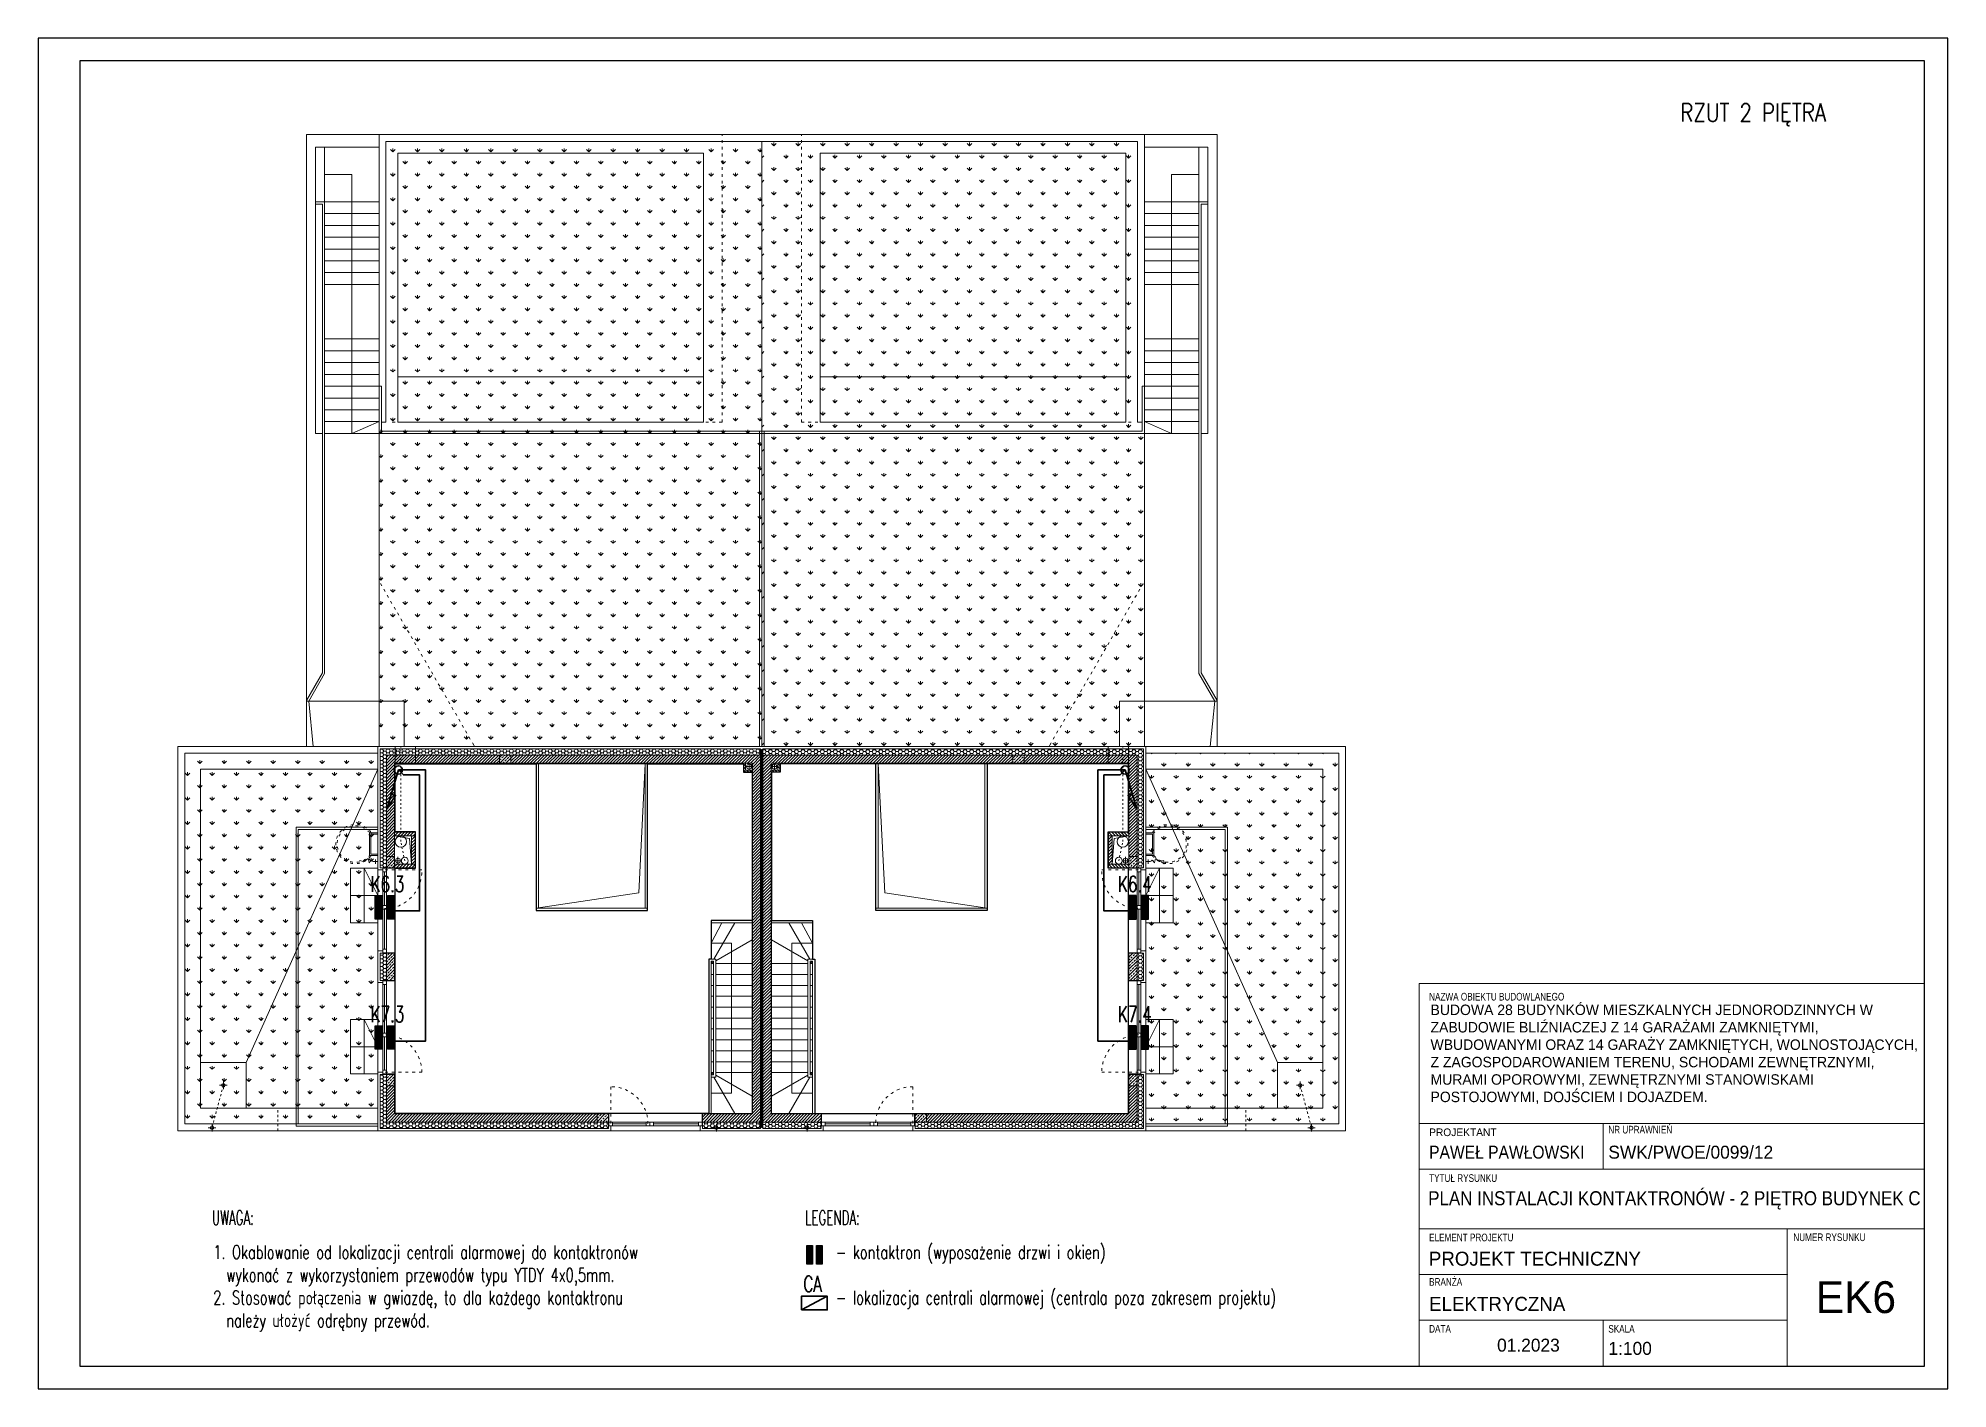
# Model space of a CAD drawing. Header units: millimetres. Extents: x 1780 to 154263, y -7240 to 17216.
# Drawn here: x 150058 to 154263, y 2437 to 5411 of the extents above; entities that cross this region are included whole.
import ezdxf

# ---------------------------------------------------------------- set-up
doc = ezdxf.new("R2010")
doc.units = ezdxf.units.MM
doc.linetypes.add('0.5_0.5', pattern=[1, 0.5, -0.5])
doc.linetypes.add('ACAD_ISO03W100', pattern=[30, 12, -18])
for name, color, linetype, lineweight in [('2d_SX_gruba przekroje', 90, 'Continuous', 20), ('2d_SX_instalacje - kanalizacja opadowa', 130, 'Continuous', 5), ('2d_SX_instalacje szkic - kanalizacja sanitarna', 44, 'Continuous', 5), ('2d_SX_instalacje szkic - wentylacja wywiew', 14, 'Continuous', 5), ('2d_SX_instalacje szkic - woda', 140, 'Continuous', 5), ('2d_SX_oznaczenia', 40, 'Continuous', 0), ('2d_SX_przebicia', 96, 'Continuous', 13), ('2d_SX_stolarka okienna', 5, 'Continuous', 5), ('2d_SX_szraf', 251, 'Continuous', 0), ('2d_SX_warstwy', 181, 'Continuous', 9), ('2d_SX_widok', 10, 'Continuous', 9), ('SX_PZT_utwardzona', 10, 'Continuous', 9)]:
    doc.layers.add(name, color=color, linetype=linetype, lineweight=lineweight)
doc.layers.add('2d_SX_powierzchnia', color=251, linetype='Continuous', plot=False)
doc.layers.add('2d_SX_rewizja 18 września', color=210, linetype='Continuous')
doc.layers.add('60 instalacje elektryka', color=10, linetype='Continuous')
doc.styles.add('OPIS', font='simplex.shx', dxfattribs={"width": 0.7, "height": 4})
doc.styles.add('ROMANS', font='romans.shx', dxfattribs={"height": 0.2})
doc.styles.add('superhelix', font='bahnschrift.ttf')

msp = doc.modelspace()

# ---------------------------------------------------------------- texts
at = {"layer": '60 instalacje elektryka', "insert": (153673.9, 5266.9), "char_height": 40, "width": 371.81, "attachment_point": 1, "rotation": 360, "style": 'ROMANS'}
msp.add_mtext('{\\W0.8;RZUT 2 PIĘTRA}', dxfattribs=at)
at = {"layer": '60 instalacje elektryka', "lineweight": 30, "char_height": 35, "style": 'OPIS'}
for s, insert, width, attachment_point in [('\\pxql;K6.3', (150790, 3566.1), 77.143, 1), ('\\pxql;K6.4', (152512.8, 3566.1), 77.143, 3), ('\\pxql;K7.3', (150790, 3279.5), 77.143, 1), ('\\pxql;K7.4', (152512.8, 3279.5), 77.143, 3), ('\\pxql;CA', (151742.9, 2685.9), 50.167, 1)]:
    msp.add_mtext(s, dxfattribs=dict(at, insert=insert, width=width, attachment_point=attachment_point))
at = {"layer": '60 instalacje elektryka', "lineweight": 20, "ltscale": 20, "style": 'superhelix'}
for s, insert, char_height, width, attachment_point in [('{\\W0.8;NAZWA OBIEKTU BUDOWLANEGO}', (153120.8, 3309), 16.8, 327.68, 1), ('BUDOWA 28 BUDYNKÓW MIESZKALNYCH JEDNORODZINNYCH W ZABUDOWIE BLIŹNIACZEJ Z 14 GARAŻAMI ZAMKNIĘTYMI, WBUDOWANYMI ORAZ 14 GARAŻY ZAMKNIĘTYCH, WOLNOSTOJĄCYCH, Z ZAGOSPODAROWANIEM TERENU, SCHODAMI ZEWNĘTRZNYMI, MURAMI OPOROWYMI, ZEWNĘTRZNYMI STANOWISKAMI POSTOJOWYMI, DOJŚCIEM I DOJAZDEM.', (153123.9, 3283.2), 23, 1081.986, 1), ('PROJEKTANT', (153120.8, 3010.5), 16.8, 141.39, 1), ('{\\W0.8;NR UPRAWNIEŃ}', (153515.3, 3016.3), 16.8, 155.52, 1), ('{\\W0.9;PAWEŁ PAWŁOWSKI}', (153120.8, 2972.6), 28.56, 349.244, 1), ('SWK/PWOE/0099/12', (153515.4, 2972.6), 28.56, 362.304, 1), ('{\\W0.8;TYTUŁ RYSUNKU}', (153120.8, 2909.7), 16.8, 167.68, 1), ('\\pxsm0.9;{\\W0.9;PLAN INSTALACJI KONTAKTRONÓW - 2 PIĘTRO BUDYNEK C}', (153118.7, 2872.4), 31, 1093.273, 1), ('{\\W0.8;ELEMENT PROJEKTU  }', (153120.8, 2778.9), 16.8, 1146.337, 1), ('{\\W0.8;NUMER RYSUNKU}', (153922.7, 2779.4), 16.8, 176, 1), ('PROJEKT TECHNICZNY', (153120.2, 2739.2), 30.8, 571.539, 1), ('{\\W0.8;BRANŻA } ', (153120.8, 2681.1), 16.8, 1146.337, 1), ('\\pxqc;EK6', (154060.4, 2638.6), 70, 143.755, 5), ('ELEKTRYCZNA', (153120.8, 2639.8), 30.8, 302.441, 1), ('{\\W0.8;DATA}', (153120.8, 2577.8), 16.8, 53.12, 1), ('{\\W0.8;SKALA}', (153515.3, 2577.8), 16.8, 65.28, 1), ('01.2023', (153270.4, 2547.8), 28.56, 137.088, 1), ('1:100', (153515.6, 2540.7), 28.56, 94.656, 1)]:
    msp.add_mtext(s, dxfattribs=dict(at, insert=insert, char_height=char_height, width=width, attachment_point=attachment_point))
at = {"layer": '60 instalacje elektryka', "color": 7, "lineweight": -3, "attachment_point": 1, "style": 'OPIS'}
for s, insert, char_height, width in [('{\\W0.6;\\C256;UWAGA:}', (150440.7, 2829.8), 31.788, 158.699), ('{\\W0.6;\\C256;LEGENDA:}', (151746.9, 2829.8), 31.788, 158.699), ('\\pxsm1;{\\C256;1. Okablowanie od lokalizacji centrali alarmowej do kontaktronów \\P  wykonać z wykorzystaniem przewodów typu YTDY 4x0,5mm.\\P2. Stosować połączenia w gwiazdę, to dla każdego kontaktronu \\P  należy ułożyć odrębny przewód.}', (150443.6, 2753.2), 30, 1106.795), ('\\pxsm1;{\\C256;- kontaktron (wyposażenie drzwi i okien)\\P\\P- lokalizacja centrali alarmowej (centrala poza zakresem projektu) }', (151814.2, 2753.2), 30, 1106.795)]:
    msp.add_mtext(s, dxfattribs=dict(at, insert=insert, char_height=char_height, width=width))

# ---------------------------------------------------------------- blocks, each defined once
blk = doc.blocks.new('2p bc')
at = {"layer": '2d_SX_szraf'}
h = blk.add_hatch(dxfattribs=at)
h.set_pattern_fill('GRASS', color=8, scale=1.5, angle=180, style=0)
h.set_pattern_definition([(90, (20311.24, 3247.923), (-26.940768, 26.940768), [7.14375, -46.737787]), (45, (20311.24, 3247.923), (-26.940768, 26.940768), [7.14375, -30.95625]), (135, (20311.24, 3247.923), (-26.940768, -26.940768), [7.14375, -30.95625])])
h.paths.add_polyline_path([(108420, 3430.7), (108522.5, 3430.7), (108522.5, 2639.7), (108522.5, 2098.7), (107680, 2098.7), (107680, 2812.7), (107695, 2812.7), (107695, 3430.7)])
h = blk.add_hatch(dxfattribs=at)
h.set_pattern_fill('GRASS', color=8, scale=1.5, style=0)
h.set_pattern_definition([(90, (94401.772, -7704.144), (-26.94077, 26.94077), [7.14375, -46.73779]), (45, (94401.77, -7704.144), (-26.94077, 26.94077), [7.14375, -30.95625]), (135, (94401.77, -7704.144), (-26.94077, -26.94077), [7.14375, -30.95625])])
edge = h.paths.add_edge_path()
edge.add_line((109360, 2812.7), (109350, 2812.7))
edge.add_line((109350, 2812.7), (109350, 3430.7))
edge.add_line((109350, 3430.7), (108625, 3430.7))
edge.add_line((108625, 3430.7), (108625, 3430.7))
edge.add_line((108625, 3430.7), (108522.5, 3430.7))
edge.add_line((108522.5, 3430.7), (108522.5, 2639.7))
edge.add_line((108522.5, 2639.7), (108522.5, 2639.7))
edge.add_line((108522.5, 2639.7), (108522.5, 2098.7))
edge.add_line((108522.5, 2098.7), (109365, 2098.7))
edge.add_line((109365, 2098.7), (109365, 2812.7))
h = blk.add_hatch(dxfattribs=at)
h.set_pattern_fill('ANSI31', color=8, scale=1.5, angle=90, style=0)
h.set_pattern_definition([(45, (-2e-12, 36), (-3.36759605, 3.36759605), [])])
h.paths.add_polyline_path([(107714, 1901.7), (107714, 1909.7), (107759, 1909.7), (107759, 1901.7)])
h = blk.add_hatch(dxfattribs=at)
h.set_pattern_fill('ANSI31', color=8, scale=1.5, angle=360, style=0)
h.set_pattern_definition([(45, (-2e-12, 51), (-3.36759605, 3.36759605), [])])
h.paths.add_polyline_path([(107751, 1901.7), (107759, 1901.7), (107759, 1839.7), (107751, 1839.7)])
h = blk.add_hatch(dxfattribs=at)
h.set_pattern_fill('ANSI31', color=8, scale=1.5, angle=90, style=0)
h.set_pattern_definition([(135, (115547.644, -11391.56), (-3.367596, -3.367596), [])])
h.paths.add_polyline_path([(109331, 1901.7), (109331, 1909.7), (109286, 1909.7), (109286, 1901.7)])
h = blk.add_hatch(dxfattribs=at)
h.set_pattern_fill('ANSI31', color=8, scale=1.5, angle=180, style=0)
h.set_pattern_definition([(225, (122587.2253, 8101.3124), (3.367596, -3.367596), [])])
h.paths.add_polyline_path([(109294, 1901.7), (109286, 1901.7), (109286, 1839.7), (109294, 1839.7)])
h = blk.add_hatch(dxfattribs=at)
h.set_pattern_fill('ANSI31', color=8, scale=1.5, angle=90, style=0)
h.set_pattern_definition([(45, (-2e-12, 36), (-3.36759605, 3.36759605), [])])
h.paths.add_polyline_path([(107714, 1831.7), (107714, 1839.7), (107759, 1839.7), (107759, 1831.7)])
h = blk.add_hatch(dxfattribs=at)
h.set_pattern_fill('ANSI31', color=8, scale=1.5, angle=90, style=0)
h.set_pattern_definition([(135, (115547.644, -11461.56), (-3.367596, -3.367596), [])])
h.paths.add_polyline_path([(109331, 1831.7), (109331, 1839.7), (109286, 1839.7), (109286, 1831.7)])
at = {"layer": '2d_SX_gruba przekroje', "color": 8}
for p, q in [((107677, 1910.7), (107677, 2098.7)), ((107677, 2098.7), (108522.5, 2098.7)), ((108482, 2060.7), (107715, 2060.7)), ((107715, 2060.7), (107715, 1910.7)), ((108482, 2041.7), (108482, 2060.7)), ((109368, 2098.7), (108522.5, 2098.7)), ((108563, 2041.7), (108563, 2060.7)), ((108563, 2060.7), (109330, 2060.7)), ((109330, 2060.7), (109330, 1910.7)), ((109368, 1910.7), (109368, 2098.7)), ((108501, 2041.7), (108482, 2041.7)), ((108501, 1290.7), (108501, 2041.7)), ((108544, 1290.7), (108544, 2041.7)), ((108544, 2041.7), (108563, 2041.7)), ((107677, 1830.7), (107677, 1910.7)), ((107760, 1910.7), (107715, 1910.7)), ((107760, 1830.7), (107760, 1910.7)), ((109285, 1830.7), (109285, 1910.7)), ((109285, 1910.7), (109330, 1910.7)), ((109368, 1830.7), (109368, 1910.7)), ((107677, 1826.7), (107677, 1830.7)), ((107688, 1826.7), (107677, 1826.7)), ((107688, 1830.7), (107688, 1826.7)), ((107715, 1830.7), (107688, 1830.7)), ((107715, 1830.7), (107760, 1830.7)), ((109330, 1830.7), (109285, 1830.7)), ((109330, 1830.7), (109357, 1830.7)), ((109357, 1830.7), (109357, 1826.7)), ((109357, 1826.7), (109368, 1826.7)), ((109368, 1826.7), (109368, 1830.7)), ((107688, 1648.7), (107677, 1648.7)), ((107677, 1648.7), (107677, 1644.7)), ((107677, 1582.7), (107677, 1644.7)), ((107688, 1644.7), (107688, 1648.7)), ((107688, 1644.7), (107715, 1644.7)), ((107715, 1644.7), (107715, 1582.7)), ((109357, 1644.7), (109330, 1644.7)), ((109330, 1644.7), (109330, 1582.7)), ((109357, 1644.7), (109357, 1648.7)), ((109357, 1648.7), (109368, 1648.7)), ((109368, 1648.7), (109368, 1644.7)), ((109368, 1582.7), (109368, 1644.7)), ((107677, 1578.7), (107677, 1582.7)), ((107688, 1578.7), (107677, 1578.7)), ((107688, 1582.7), (107688, 1578.7)), ((107715, 1582.7), (107688, 1582.7)), ((109330, 1582.7), (109357, 1582.7)), ((109357, 1582.7), (109357, 1578.7)), ((109357, 1578.7), (109368, 1578.7)), ((109368, 1578.7), (109368, 1582.7)), ((107688, 1381.7), (107677, 1381.7)), ((107677, 1381.7), (107677, 1377.7)), ((107677, 1252.7), (107677, 1377.7)), ((107688, 1377.7), (107688, 1381.7)), ((107688, 1377.7), (107715, 1377.7)), ((107715, 1377.7), (107715, 1290.7)), ((109357, 1377.7), (109330, 1377.7)), ((109330, 1377.7), (109330, 1290.7)), ((109357, 1377.7), (109357, 1381.7)), ((109357, 1381.7), (109368, 1381.7)), ((109368, 1381.7), (109368, 1377.7)), ((109368, 1252.7), (109368, 1377.7)), ((107715, 1290.7), (108186, 1290.7)), ((108186, 1290.7), (108186, 1263.7)), ((108190, 1263.7), (108186, 1263.7)), ((108190, 1252.7), (108190, 1263.7)), ((108387, 1252.7), (108387, 1263.7)), ((108387, 1263.7), (108391, 1263.7)), ((108391, 1263.7), (108391, 1290.7)), ((108391, 1290.7), (108501, 1290.7)), ((108654, 1290.7), (108544, 1290.7)), ((108654, 1263.7), (108654, 1290.7)), ((108658, 1263.7), (108654, 1263.7)), ((108658, 1252.7), (108658, 1263.7)), ((108855, 1252.7), (108855, 1263.7)), ((108855, 1263.7), (108859, 1263.7)), ((109330, 1290.7), (108859, 1290.7)), ((108859, 1290.7), (108859, 1263.7)), ((108186, 1252.7), (107677, 1252.7)), ((108186, 1252.7), (108190, 1252.7)), ((108391, 1252.7), (108387, 1252.7)), ((108522.5, 1252.7), (108391, 1252.7)), ((108522.5, 1252.7), (108654, 1252.7)), ((108654, 1252.7), (108658, 1252.7)), ((108859, 1252.7), (108855, 1252.7)), ((108859, 1252.7), (109368, 1252.7))]:
    blk.add_line(p, q, dxfattribs=at)
at = {"layer": '2d_SX_instalacje - kanalizacja opadowa', "color": 8, "linetype": '0.5_0.5', "ltscale": 10}
for p, q in [((107337, 1352.7), (107312, 1259.4)), ((109708, 1352.7), (109733, 1259.4)), ((107457, 1252.7), (107457, 1297.7)), ((109588, 1252.7), (109588, 1297.7))]:
    blk.add_line(p, q, dxfattribs=at)
at = {"layer": '2d_SX_instalacje - kanalizacja opadowa', "color": 8}
for points in [[(107345.2, 1352.7), (107328.8, 1352.7)], [(107337, 1344.5), (107337, 1360.8)], [(109699.8, 1352.7), (109716.2, 1352.7)], [(109708, 1344.5), (109708, 1360.8)], [(107312, 1251.2), (107312, 1267.6)], [(108422.5, 1251.2), (108422.5, 1267.6)], [(108622.5, 1251.2), (108622.5, 1267.6)], [(109733, 1251.2), (109733, 1267.6)], [(107320.2, 1259.4), (107303.8, 1259.4)], [(108430.7, 1259.4), (108414.3, 1259.4)], [(108614.3, 1259.4), (108630.7, 1259.4)], [(109724.8, 1259.4), (109741.2, 1259.4)]]:
    blk.add_lwpolyline(points, dxfattribs=at)
for centre in [(107337, 1352.7), (109708, 1352.7), (107312, 1259.4), (108422.5, 1259.4), (108622.5, 1259.4), (109733, 1259.4)]:
    blk.add_circle(centre, 3.75, dxfattribs=at)
at = {"layer": '2d_SX_instalacje szkic - kanalizacja sanitarna', "color": 8}
for points in [[(108494.5, 2045.7), (108494.5, 2062.7)], [(108494.5, 2045.7), (108494.5, 2062.7)], [(108550.5, 2045.7), (108550.5, 2062.7)], [(108550.5, 2045.7), (108550.5, 2062.7)], [(108486, 2054.2), (108503, 2054.2)], [(108486, 2054.2), (108503, 2054.2)], [(108559, 2054.2), (108542, 2054.2)], [(108559, 2054.2), (108542, 2054.2)], [(107721.5, 1855.7), (107721.5, 1838.7)], [(107721.5, 1855.7), (107721.5, 1838.7)], [(109323.5, 1855.7), (109323.5, 1838.7)], [(109323.5, 1855.7), (109323.5, 1838.7)], [(107730, 1847.2), (107713, 1847.2)], [(107730, 1847.2), (107713, 1847.2)], [(109315, 1847.2), (109332, 1847.2)], [(109315, 1847.2), (109332, 1847.2)]]:
    blk.add_lwpolyline(points, dxfattribs=at)
for centre in [(108494.5, 2054.2), (108494.5, 2054.2), (108550.5, 2054.2), (108550.5, 2054.2), (107721.5, 1847.2), (107721.5, 1847.2), (109323.5, 1847.2), (109323.5, 1847.2)]:
    blk.add_circle(centre, 5.5, dxfattribs=at)
at = {"layer": '2d_SX_instalacje szkic - wentylacja wywiew', "color": 8, "linetype": 'ACAD_ISO03W100', "ltscale": 0.3}
for p, q in [((107727.8, 1889.2), (107727.8, 2098.7)), ((109317.2, 1889.2), (109317.2, 2098.7)), ((107736.5, 1847.2), (107727.8, 1889.2)), ((109308.5, 1847.2), (109317.2, 1889.2))]:
    blk.add_line(p, q, dxfattribs=at)
at = {"layer": '2d_SX_instalacje szkic - wentylacja wywiew', "color": 8}
for centre, radius in [((107727.8, 1889.2), 12.5), ((109317.2, 1889.2), 12.5), ((107736.5, 1847.2), 7.5), ((109308.5, 1847.2), 7.5)]:
    blk.add_circle(centre, radius, dxfattribs=at)
at = {"layer": '2d_SX_instalacje szkic - woda', "color": 8}
for p, q in [((107672, 1840.1), (107672, 1850.1)), ((109373, 1840.1), (109373, 1850.1)), ((107677, 1845.1), (107667, 1845.1)), ((109368, 1845.1), (109378, 1845.1))]:
    blk.add_line(p, q, dxfattribs=at)
for points, start_tangent, end_tangent in [([(107667, 1845.1), (107662.6, 1848.1), (107658.6, 1842.6), (107655.3, 1851.3), (107648.7, 1846.7), (107637, 1847.7)], (-0.999797, -0.020138), (-0.973228, 0.22984)), ([(109378, 1845.1), (109382.4, 1848.1), (109386.4, 1842.6), (109389.7, 1851.3), (109396.3, 1846.7), (109408, 1847.7)], (0.999797, -0.020138), (0.973228, 0.22984))]:
    blk.add_spline(points, degree=3, dxfattribs=dict(at, start_tangent=start_tangent, end_tangent=end_tangent))
at = {"layer": '2d_SX_oznaczenia', "color": 8, "ltscale": 0.5}
for p, q in [((107677, 1770.7), (107647, 1830.7)), ((109368, 1770.7), (109398, 1830.7)), ((107617, 1770.7), (107677, 1770.7)), ((109428, 1770.7), (109368, 1770.7)), ((108411, 1665.7), (108434.9, 1710.7)), ((108634, 1665.7), (108610.1, 1710.7)), ((108456, 1665.7), (108411, 1665.7)), ((108456, 1335.7), (108456, 1665.7)), ((108589, 1335.7), (108589, 1665.7)), ((108589, 1665.7), (108634, 1665.7)), ((107677, 1437.7), (107647, 1497.7)), ((109368, 1437.7), (109398, 1497.7)), ((107617, 1437.7), (107677, 1437.7)), ((109428, 1437.7), (109368, 1437.7)), ((108411, 1335.7), (108456, 1335.7)), ((108634, 1335.7), (108589, 1335.7))]:
    blk.add_line(p, q, dxfattribs=at)
for points in [[(107560, 3357.7), (107620, 3357.7), (107620, 3298.7)], [(109485, 3357.7), (109425, 3357.7), (109425, 3298.7)], [(107620, 3167.7), (107620, 3297.7)], [(107620, 3296.7), (107620, 2787.7), (107680, 2813.7)], [(109425, 3296.7), (109425, 2787.7), (109365, 2813.7)], [(109425, 3167.7), (109425, 3297.7)]]:
    blk.add_lwpolyline(points, dxfattribs=at)
at = {"layer": '2d_SX_powierzchnia', "color": 8}
for p, q in [((107715, 1910.7), (107715, 2060.7)), ((107715, 2060.7), (108026, 2060.7)), ((108026, 2060.7), (108026, 1737.7)), ((108271, 1737.7), (108271, 2060.7)), ((108271, 2060.7), (108482, 2060.7)), ((108482, 2060.7), (108482, 2041.7)), ((108563, 2060.7), (108563, 2041.7)), ((108774, 2060.7), (108563, 2060.7)), ((108774, 1737.7), (108774, 2060.7)), ((109330, 2060.7), (109019, 2060.7)), ((109019, 2060.7), (109019, 1737.7)), ((109330, 1910.7), (109330, 2060.7)), ((108482, 2041.7), (108501, 2041.7)), ((108501, 2041.7), (108501, 1715.7)), ((108563, 2041.7), (108544, 2041.7)), ((108544, 2041.7), (108544, 1715.7)), ((107760, 1910.7), (107715, 1910.7)), ((107760, 1830.7), (107760, 1910.7)), ((109285, 1830.7), (109285, 1910.7)), ((109285, 1910.7), (109330, 1910.7)), ((107715, 1290.7), (107715, 1830.7)), ((107715, 1830.7), (107760, 1830.7)), ((109330, 1830.7), (109285, 1830.7)), ((109330, 1290.7), (109330, 1830.7)), ((108026, 1737.7), (108271, 1737.7)), ((109019, 1737.7), (108774, 1737.7)), ((108501, 1715.7), (108411, 1715.7)), ((108411, 1715.7), (108411, 1630.7)), ((108544, 1715.7), (108634, 1715.7)), ((108634, 1715.7), (108634, 1630.7)), ((108411, 1630.7), (108406, 1630.7)), ((108406, 1630.7), (108406, 1290.7)), ((108634, 1630.7), (108639, 1630.7)), ((108639, 1630.7), (108639, 1290.7)), ((108406, 1290.7), (107715, 1290.7)), ((108639, 1290.7), (109330, 1290.7))]:
    blk.add_line(p, q, dxfattribs=at)
at = {"layer": '2d_SX_przebicia', "color": 8}
for p, q in [((107715, 2060.7), (107715, 2098.7)), ((107715, 2098.7), (107760, 2098.7)), ((107760, 2060.7), (107715, 2060.7)), ((107760, 2098.7), (107760, 2060.7)), ((108500.4, 2059.2), (108487, 2061.7)), ((108502, 2061.7), (108487, 2061.7)), ((108487, 2061.7), (108487, 2046.7)), ((108502, 2061.7), (108487, 2061.7)), ((108487, 2061.7), (108487, 2046.7)), ((108502, 2046.7), (108502, 2061.7)), ((108502, 2046.7), (108502, 2061.7)), ((108543, 2046.7), (108543, 2061.7)), ((108543, 2061.7), (108558, 2061.7)), ((108543, 2046.7), (108543, 2061.7)), ((108543, 2061.7), (108558, 2061.7)), ((108544.6, 2059.2), (108558, 2061.7)), ((108558, 2061.7), (108558, 2046.7)), ((108558, 2061.7), (108558, 2046.7)), ((109330, 2098.7), (109285, 2098.7)), ((109285, 2098.7), (109285, 2060.7)), ((109285, 2060.7), (109330, 2060.7)), ((109330, 2060.7), (109330, 2098.7)), ((108487, 2046.7), (108502, 2046.7)), ((108487, 2046.7), (108502, 2046.7)), ((108502, 2046.7), (108500.4, 2059.2)), ((108543, 2046.7), (108544.6, 2059.2)), ((108558, 2046.7), (108543, 2046.7)), ((108558, 2046.7), (108543, 2046.7)), ((107746.5, 1895.9), (107714, 1901.7)), ((107751, 1901.7), (107714, 1901.7)), ((107714, 1901.7), (107714, 1839.7)), ((107751, 1839.7), (107746.5, 1895.9)), ((107751, 1839.7), (107751, 1901.7)), ((109294, 1901.7), (109331, 1901.7)), ((109294, 1839.7), (109294, 1901.7)), ((109294, 1839.7), (109298.5, 1895.9)), ((109298.5, 1895.9), (109331, 1901.7)), ((109331, 1901.7), (109331, 1839.7)), ((107714, 1839.7), (107751, 1839.7)), ((109331, 1839.7), (109294, 1839.7))]:
    blk.add_line(p, q, dxfattribs=at)
at = {"layer": '2d_SX_stolarka okienna', "color": 8, "linetype": 'ACAD_ISO03W100', "ltscale": 0.5}
for p, q in [((107774, 1826.7), (107692, 1826.7)), ((109271, 1826.7), (109353, 1826.7)), ((107774, 1381.7), (107692, 1381.7)), ((108190, 1349.7), (108190, 1267.7)), ((108855, 1349.7), (108855, 1267.7)), ((109271, 1381.7), (109353, 1381.7))]:
    blk.add_line(p, q, dxfattribs=at)
at = {"layer": '2d_SX_stolarka okienna', "color": 8}
for points in [[(107696, 1830.7), (107696, 1822.7), (107688, 1822.7), (107688, 1830.7), (107696, 1830.7)], [(107696, 1822.7), (107688, 1822.7), (107688, 1748.7), (107696, 1748.7)], [(109349, 1830.7), (109349, 1822.7), (109357, 1822.7), (109357, 1830.7), (109349, 1830.7)], [(109349, 1822.7), (109357, 1822.7), (109357, 1748.7), (109349, 1748.7)], [(107696, 1748.7), (107696, 1740.7), (107688, 1740.7), (107688, 1748.7), (107696, 1748.7)], [(107696, 1740.7), (107696, 1748.7), (107688, 1748.7), (107688, 1740.7), (107696, 1740.7)], [(107696, 1652.7), (107688, 1652.7), (107688, 1740.7), (107696, 1740.7)], [(109349, 1748.7), (109349, 1740.7), (109357, 1740.7), (109357, 1748.7), (109349, 1748.7)], [(109349, 1740.7), (109349, 1748.7), (109357, 1748.7), (109357, 1740.7), (109349, 1740.7)], [(109349, 1652.7), (109357, 1652.7), (109357, 1740.7), (109349, 1740.7)], [(107696, 1644.7), (107696, 1652.7), (107688, 1652.7), (107688, 1644.7), (107696, 1644.7)], [(109349, 1644.7), (109349, 1652.7), (109357, 1652.7), (109357, 1644.7), (109349, 1644.7)], [(107696, 1582.7), (107696, 1574.7), (107688, 1574.7), (107688, 1582.7), (107696, 1582.7)], [(107696, 1574.7), (107688, 1574.7), (107688, 1467.7), (107696, 1467.7)], [(109349, 1582.7), (109349, 1574.7), (109357, 1574.7), (109357, 1582.7), (109349, 1582.7)], [(109349, 1574.7), (109357, 1574.7), (109357, 1467.7), (109349, 1467.7)], [(107696, 1459.7), (107696, 1467.7), (107688, 1467.7), (107688, 1459.7), (107696, 1459.7)], [(107696, 1467.7), (107696, 1459.7), (107688, 1459.7), (107688, 1467.7), (107696, 1467.7)], [(107696, 1385.7), (107688, 1385.7), (107688, 1459.7), (107696, 1459.7)], [(109349, 1459.7), (109349, 1467.7), (109357, 1467.7), (109357, 1459.7), (109349, 1459.7)], [(109349, 1467.7), (109349, 1459.7), (109357, 1459.7), (109357, 1467.7), (109349, 1467.7)], [(109349, 1385.7), (109357, 1385.7), (109357, 1459.7), (109349, 1459.7)], [(107696, 1377.7), (107696, 1385.7), (107688, 1385.7), (107688, 1377.7), (107696, 1377.7)], [(109349, 1377.7), (109349, 1385.7), (109357, 1385.7), (109357, 1377.7), (109349, 1377.7)], [(108186, 1271.7), (108194, 1271.7), (108194, 1263.7), (108186, 1263.7), (108186, 1271.7)], [(108194, 1271.7), (108194, 1263.7), (108268, 1263.7), (108268, 1271.7)], [(108276, 1271.7), (108268, 1271.7), (108268, 1263.7), (108276, 1263.7), (108276, 1271.7)], [(108276, 1271.7), (108284, 1271.7), (108284, 1263.7), (108276, 1263.7), (108276, 1271.7)], [(108383, 1271.7), (108383, 1263.7), (108284, 1263.7), (108284, 1271.7)], [(108391, 1271.7), (108383, 1271.7), (108383, 1263.7), (108391, 1263.7), (108391, 1271.7)], [(108654, 1271.7), (108662, 1271.7), (108662, 1263.7), (108654, 1263.7), (108654, 1271.7)], [(108662, 1271.7), (108662, 1263.7), (108761, 1263.7), (108761, 1271.7)], [(108769, 1271.7), (108761, 1271.7), (108761, 1263.7), (108769, 1263.7), (108769, 1271.7)], [(108769, 1271.7), (108777, 1271.7), (108777, 1263.7), (108769, 1263.7), (108769, 1271.7)], [(108851, 1271.7), (108851, 1263.7), (108777, 1263.7), (108777, 1271.7)], [(108859, 1271.7), (108851, 1271.7), (108851, 1263.7), (108859, 1263.7), (108859, 1271.7)]]:
    blk.add_lwpolyline(points, close=True, dxfattribs=at)
for points in [[(107692, 1822.7), (107692, 1748.7)], [(109353, 1822.7), (109353, 1748.7)], [(107692, 1652.7), (107692, 1740.7)], [(109353, 1652.7), (109353, 1740.7)], [(107692, 1574.7), (107692, 1467.7)], [(109353, 1574.7), (109353, 1467.7)], [(107692, 1385.7), (107692, 1459.7)], [(109353, 1385.7), (109353, 1459.7)], [(108194, 1267.7), (108268, 1267.7)], [(108383, 1267.7), (108284, 1267.7)], [(108662, 1267.7), (108761, 1267.7)], [(108851, 1267.7), (108777, 1267.7)]]:
    blk.add_lwpolyline(points, dxfattribs=at)
at = {"layer": '2d_SX_stolarka okienna', "color": 8, "linetype": 'ACAD_ISO03W100', "ltscale": 0.5}
for centre, start, end in [((107691.9, 1823.8), 270.0486, 359.8832), ((109353.1, 1823.8), 180.1168, 269.9514), ((107691.9, 1381.5), 0.1168, 89.9514), ((109353.1, 1381.5), 90.0486, 179.8832), ((108189.8, 1267.6), 0.0486, 89.8832), ((108855.2, 1267.6), 90.1168, 179.9514)]:
    blk.add_arc(centre, 82.1, start, end, dxfattribs=at)
at = {"layer": '2d_SX_szraf', "color": 8, "linetype": 'Continuous'}
for p, q in [((107285.2, 2061.5), (107280.2, 2066.5)), ((107285.2, 2061.5), (107285.2, 2068.6)), ((107285.2, 2061.5), (107290.3, 2066.5)), ((107339.1, 2061.5), (107334.1, 2066.5)), ((107339.1, 2061.5), (107339.1, 2068.6)), ((107339.1, 2061.5), (107344.2, 2066.5)), ((107393, 2061.5), (107387.9, 2066.5)), ((107393, 2061.5), (107393, 2068.6)), ((107393, 2061.5), (107398, 2066.5)), ((107446.9, 2061.5), (107441.8, 2066.5)), ((107446.9, 2061.5), (107446.9, 2068.6)), ((107446.9, 2061.5), (107451.9, 2066.5)), ((107500.8, 2061.5), (107495.7, 2066.5)), ((107500.8, 2061.5), (107500.8, 2068.6)), ((107500.8, 2061.5), (107505.8, 2066.5)), ((107554.6, 2061.5), (107549.6, 2066.5)), ((107554.6, 2061.5), (107554.6, 2068.6)), ((107554.6, 2061.5), (107559.7, 2066.5)), ((107608.5, 2061.5), (107603.5, 2066.5)), ((107608.5, 2061.5), (107608.5, 2068.6)), ((107608.5, 2061.5), (107613.6, 2066.5)), ((107662.4, 2061.5), (107657.4, 2066.5)), ((107662.4, 2061.5), (107662.4, 2068.6)), ((107662.4, 2061.5), (107667.5, 2066.5)), ((107682, 2091.2), (107682.9, 2092.7)), ((107682.9, 2084.5), (107682, 2086)), ((107682, 2082.9), (107682.9, 2084.5)), ((107682.9, 2076.2), (107682, 2077.8)), ((107682, 2074.7), (107682.9, 2076.2)), ((107682.9, 2068), (107682, 2069.5)), ((107682, 2066.4), (107682.9, 2068)), ((107682.9, 2059.7), (107682, 2061.3)), ((107682.9, 2092.7), (107682.3, 2093.7)), ((107682.9, 2092.7), (107687.7, 2092.7)), ((107682.9, 2084.5), (107687.7, 2084.5)), ((107682.9, 2076.2), (107687.7, 2076.2)), ((107682.9, 2068), (107687.7, 2068)), ((107687.7, 2092.7), (107688.2, 2093.7)), ((107690, 2088.6), (107687.7, 2092.7)), ((107687.7, 2084.5), (107690, 2088.6)), ((107690, 2080.3), (107687.7, 2084.5)), ((107687.7, 2076.2), (107690, 2080.3)), ((107690, 2072.1), (107687.7, 2076.2)), ((107687.7, 2068), (107690, 2072.1)), ((107690, 2063.8), (107687.7, 2068)), ((107687.7, 2059.7), (107690, 2063.8)), ((107690, 2088.6), (107694.8, 2088.6)), ((107690, 2080.3), (107694.8, 2080.3)), ((107690, 2072.1), (107694.8, 2072.1)), ((107690, 2063.8), (107694.8, 2063.8)), ((107694.8, 2088.6), (107697.2, 2092.7)), ((107697.2, 2084.5), (107694.8, 2088.6)), ((107694.8, 2080.3), (107697.2, 2084.5)), ((107696, 2078.3), (107694.8, 2080.3)), ((107694.8, 2072.1), (107696, 2074.2)), ((107696, 2070), (107694.8, 2072.1)), ((107694.8, 2063.8), (107696, 2065.9)), ((107696, 2061.8), (107694.8, 2063.8)), ((107696, 2074.9), (107700.8, 2079.7)), ((107696, 2068.1), (107707.5, 2079.7)), ((107696, 2061.4), (107714.3, 2079.7)), ((107696, 2054.7), (107721, 2079.7)), ((107696, 2047.9), (107727.7, 2079.7)), ((107697.2, 2092.7), (107696.6, 2093.7)), ((107697.2, 2092.7), (107701.9, 2092.7)), ((107697.2, 2084.5), (107701.9, 2084.5)), ((107701.9, 2092.7), (107702.5, 2093.7)), ((107704.3, 2088.6), (107701.9, 2092.7)), ((107701.9, 2084.5), (107704.3, 2088.6)), ((107704.3, 2080.3), (107701.9, 2084.5)), ((107703.9, 2079.7), (107704.3, 2080.3)), ((107704.3, 2088.6), (107709.1, 2088.6)), ((107704.3, 2080.3), (107709.1, 2080.3)), ((107709.1, 2088.6), (107711.5, 2092.7)), ((107711.5, 2084.5), (107709.1, 2088.6)), ((107709.1, 2080.3), (107711.5, 2084.5)), ((107709.5, 2079.7), (107709.1, 2080.3)), ((107711.5, 2092.7), (107710.9, 2093.7)), ((107711.5, 2092.7), (107716.2, 2092.7)), ((107711.5, 2084.5), (107716.2, 2084.5)), ((107716.2, 2092.7), (107716.8, 2093.7)), ((107718.6, 2088.6), (107716.2, 2092.7)), ((107716.2, 2084.5), (107718.6, 2088.6)), ((107718.6, 2080.3), (107716.2, 2084.5)), ((107716.5, 2061.7), (107734.5, 2079.7)), ((107718.2, 2079.7), (107718.6, 2080.3)), ((107718.6, 2088.6), (107723.4, 2088.6)), ((107718.6, 2080.3), (107723.4, 2080.3)), ((107723.2, 2061.7), (107741.2, 2079.7)), ((107723.4, 2088.6), (107725.8, 2092.7)), ((107725.8, 2084.5), (107723.4, 2088.6)), ((107723.4, 2080.3), (107725.8, 2084.5)), ((107723.8, 2079.7), (107723.4, 2080.3)), ((107725.8, 2092.7), (107725.2, 2093.7)), ((107725.8, 2092.7), (107730.5, 2092.7)), ((107725.8, 2084.5), (107730.5, 2084.5)), ((107729.9, 2061.7), (107747.9, 2079.7)), ((107730.5, 2092.7), (107731.1, 2093.7)), ((107732.9, 2088.6), (107730.5, 2092.7)), ((107730.5, 2084.5), (107732.9, 2088.6)), ((107732.9, 2080.3), (107730.5, 2084.5)), ((107732.5, 2079.7), (107732.9, 2080.3)), ((107732.9, 2088.6), (107737.7, 2088.6)), ((107732.9, 2080.3), (107737.7, 2080.3)), ((107736.7, 2061.7), (107754.7, 2079.7)), ((107737.7, 2088.6), (107740, 2092.7)), ((107740, 2084.5), (107737.7, 2088.6)), ((107737.7, 2080.3), (107740, 2084.5)), ((107738.1, 2079.7), (107737.7, 2080.3)), ((107740, 2092.7), (107739.5, 2093.7)), ((107740, 2092.7), (107744.8, 2092.7)), ((107740, 2084.5), (107744.8, 2084.5)), ((107743.4, 2061.7), (107761.4, 2079.7)), ((107744.8, 2092.7), (107745.4, 2093.7)), ((107747.2, 2088.6), (107744.8, 2092.7)), ((107744.8, 2084.5), (107747.2, 2088.6)), ((107747.2, 2080.3), (107744.8, 2084.5)), ((107746.8, 2079.7), (107747.2, 2080.3)), ((107747.2, 2088.6), (107752, 2088.6)), ((107747.2, 2080.3), (107752, 2080.3)), ((107750.1, 2061.7), (107768.1, 2079.7)), ((107752, 2088.6), (107754.3, 2092.7)), ((107754.3, 2084.5), (107752, 2088.6)), ((107752, 2080.3), (107754.3, 2084.5)), ((107752.3, 2079.7), (107752, 2080.3)), ((107754.3, 2092.7), (107753.8, 2093.7)), ((107754.3, 2092.7), (107759.1, 2092.7)), ((107754.3, 2084.5), (107759.1, 2084.5)), ((107756.9, 2061.7), (107774.9, 2079.7)), ((107759.1, 2092.7), (107759.6, 2093.7)), ((107761.5, 2088.6), (107759.1, 2092.7)), ((107759.1, 2084.5), (107761.5, 2088.6)), ((107761.5, 2080.3), (107759.1, 2084.5)), ((107761.1, 2079.7), (107761.5, 2080.3)), ((107761.5, 2088.6), (107766.2, 2088.6)), ((107761.5, 2080.3), (107766.2, 2080.3)), ((107763.6, 2061.7), (107781.6, 2079.7)), ((107766.2, 2088.6), (107768.6, 2092.7)), ((107768.6, 2084.5), (107766.2, 2088.6)), ((107766.2, 2080.3), (107768.6, 2084.5)), ((107766.6, 2079.7), (107766.2, 2080.3)), ((107768.6, 2092.7), (107768.1, 2093.7)), ((107768.6, 2092.7), (107773.4, 2092.7)), ((107768.6, 2084.5), (107773.4, 2084.5)), ((107770.3, 2061.7), (107788.3, 2079.7)), ((107773.4, 2092.7), (107773.9, 2093.7)), ((107775.8, 2088.6), (107773.4, 2092.7)), ((107773.4, 2084.5), (107775.8, 2088.6)), ((107775.8, 2080.3), (107773.4, 2084.5)), ((107775.4, 2079.7), (107775.8, 2080.3)), ((107775.8, 2088.6), (107780.5, 2088.6)), ((107775.8, 2080.3), (107780.5, 2080.3)), ((107777.1, 2061.7), (107795.1, 2079.7)), ((107780.5, 2088.6), (107782.9, 2092.7)), ((107782.9, 2084.5), (107780.5, 2088.6)), ((107780.5, 2080.3), (107782.9, 2084.5)), ((107780.9, 2079.7), (107780.5, 2080.3)), ((107782.9, 2092.7), (107782.4, 2093.7)), ((107782.9, 2092.7), (107787.7, 2092.7)), ((107782.9, 2084.5), (107787.7, 2084.5)), ((107783.8, 2061.7), (107801.8, 2079.7)), ((107787.7, 2092.7), (107788.2, 2093.7)), ((107790.1, 2088.6), (107787.7, 2092.7)), ((107787.7, 2084.5), (107790.1, 2088.6)), ((107790.1, 2080.3), (107787.7, 2084.5)), ((107789.7, 2079.7), (107790.1, 2080.3)), ((107790.1, 2088.6), (107794.8, 2088.6)), ((107790.1, 2080.3), (107794.8, 2080.3)), ((107790.6, 2061.7), (107808.6, 2079.7)), ((107794.8, 2088.6), (107797.2, 2092.7)), ((107797.2, 2084.5), (107794.8, 2088.6)), ((107794.8, 2080.3), (107797.2, 2084.5)), ((107795.2, 2079.7), (107794.8, 2080.3)), ((107797.2, 2092.7), (107796.6, 2093.7)), ((107797.2, 2092.7), (107802, 2092.7)), ((107797.2, 2084.5), (107802, 2084.5)), ((107797.3, 2061.7), (107815.3, 2079.7)), ((107802, 2092.7), (107802.5, 2093.7)), ((107804.3, 2088.6), (107802, 2092.7)), ((107802, 2084.5), (107804.3, 2088.6)), ((107804.3, 2080.3), (107802, 2084.5)), ((107804, 2079.7), (107804.3, 2080.3)), ((107804, 2061.7), (107822, 2079.7)), ((107804.3, 2088.6), (107809.1, 2088.6)), ((107804.3, 2080.3), (107809.1, 2080.3)), ((107809.1, 2088.6), (107811.5, 2092.7)), ((107811.5, 2084.5), (107809.1, 2088.6)), ((107809.1, 2080.3), (107811.5, 2084.5)), ((107809.5, 2079.7), (107809.1, 2080.3)), ((107810.8, 2061.7), (107828.8, 2079.7)), ((107811.5, 2092.7), (107810.9, 2093.7)), ((107811.5, 2092.7), (107816.2, 2092.7)), ((107811.5, 2084.5), (107816.2, 2084.5)), ((107816.2, 2092.7), (107816.8, 2093.7)), ((107818.6, 2088.6), (107816.2, 2092.7)), ((107816.2, 2084.5), (107818.6, 2088.6)), ((107818.6, 2080.3), (107816.2, 2084.5)), ((107817.5, 2061.7), (107835.5, 2079.7)), ((107818.2, 2079.7), (107818.6, 2080.3)), ((107818.6, 2088.6), (107823.4, 2088.6)), ((107818.6, 2080.3), (107823.4, 2080.3)), ((107823.4, 2088.6), (107825.8, 2092.7)), ((107825.8, 2084.5), (107823.4, 2088.6)), ((107823.4, 2080.3), (107825.8, 2084.5)), ((107823.8, 2079.7), (107823.4, 2080.3)), ((107824.2, 2061.7), (107842.2, 2079.7)), ((107825.8, 2092.7), (107825.2, 2093.7)), ((107825.8, 2092.7), (107830.5, 2092.7)), ((107825.8, 2084.5), (107830.5, 2084.5)), ((107830.5, 2092.7), (107831.1, 2093.7)), ((107832.9, 2088.6), (107830.5, 2092.7)), ((107830.5, 2084.5), (107832.9, 2088.6)), ((107832.9, 2080.3), (107830.5, 2084.5)), ((107831, 2061.7), (107849, 2079.7)), ((107832.5, 2079.7), (107832.9, 2080.3)), ((107832.9, 2088.6), (107837.7, 2088.6)), ((107832.9, 2080.3), (107837.7, 2080.3)), ((107837.7, 2088.6), (107840.1, 2092.7)), ((107840.1, 2084.5), (107837.7, 2088.6)), ((107837.7, 2080.3), (107840.1, 2084.5)), ((107838.1, 2079.7), (107837.7, 2080.3)), ((107837.7, 2061.7), (107855.7, 2079.7)), ((107840.1, 2092.7), (107839.5, 2093.7)), ((107840.1, 2092.7), (107844.8, 2092.7)), ((107840.1, 2084.5), (107844.8, 2084.5)), ((107844.4, 2061.7), (107862.4, 2079.7)), ((107844.8, 2092.7), (107845.4, 2093.7)), ((107847.2, 2088.6), (107844.8, 2092.7)), ((107844.8, 2084.5), (107847.2, 2088.6)), ((107847.2, 2080.3), (107844.8, 2084.5)), ((107846.8, 2079.7), (107847.2, 2080.3)), ((107847.2, 2088.6), (107852, 2088.6)), ((107847.2, 2080.3), (107852, 2080.3)), ((107851.2, 2061.7), (107869.2, 2079.7)), ((107852, 2088.6), (107854.3, 2092.7)), ((107854.3, 2084.5), (107852, 2088.6)), ((107852, 2080.3), (107854.3, 2084.5)), ((107852.4, 2079.7), (107852, 2080.3)), ((107854.3, 2092.7), (107853.8, 2093.7)), ((107854.3, 2092.7), (107859.1, 2092.7)), ((107854.3, 2084.5), (107859.1, 2084.5)), ((107857.9, 2061.7), (107875.9, 2079.7)), ((107859.1, 2092.7), (107859.7, 2093.7)), ((107861.5, 2088.6), (107859.1, 2092.7)), ((107859.1, 2084.5), (107861.5, 2088.6)), ((107861.5, 2080.3), (107859.1, 2084.5)), ((107861.1, 2079.7), (107861.5, 2080.3)), ((107861.5, 2088.6), (107866.3, 2088.6)), ((107861.5, 2080.3), (107866.3, 2080.3)), ((107864.6, 2061.7), (107882.6, 2079.7)), ((107866.3, 2088.6), (107868.6, 2092.7)), ((107868.6, 2084.5), (107866.3, 2088.6)), ((107866.3, 2080.3), (107868.6, 2084.5)), ((107866.6, 2079.7), (107866.3, 2080.3)), ((107868.6, 2092.7), (107868.1, 2093.7)), ((107868.6, 2092.7), (107873.4, 2092.7)), ((107868.6, 2084.5), (107873.4, 2084.5)), ((107871.4, 2061.7), (107889.4, 2079.7)), ((107873.4, 2092.7), (107873.9, 2093.7)), ((107875.8, 2088.6), (107873.4, 2092.7)), ((107873.4, 2084.5), (107875.8, 2088.6)), ((107875.8, 2080.3), (107873.4, 2084.5)), ((107875.4, 2079.7), (107875.8, 2080.3)), ((107875.8, 2088.6), (107880.5, 2088.6)), ((107875.8, 2080.3), (107880.5, 2080.3)), ((107878.1, 2061.7), (107896.1, 2079.7)), ((107880.5, 2088.6), (107882.9, 2092.7)), ((107882.9, 2084.5), (107880.5, 2088.6)), ((107880.5, 2080.3), (107882.9, 2084.5)), ((107880.9, 2079.7), (107880.5, 2080.3)), ((107882.9, 2092.7), (107882.4, 2093.7)), ((107882.9, 2092.7), (107887.7, 2092.7)), ((107882.9, 2084.5), (107887.7, 2084.5)), ((107884.8, 2061.7), (107902.8, 2079.7)), ((107887.7, 2092.7), (107888.2, 2093.7)), ((107890.1, 2088.6), (107887.7, 2092.7)), ((107887.7, 2084.5), (107890.1, 2088.6)), ((107890.1, 2080.3), (107887.7, 2084.5)), ((107889.7, 2079.7), (107890.1, 2080.3)), ((107890.1, 2088.6), (107894.8, 2088.6)), ((107890.1, 2080.3), (107894.8, 2080.3)), ((107891.6, 2061.7), (107909.6, 2079.7)), ((107894.8, 2088.6), (107897.2, 2092.7)), ((107897.2, 2084.5), (107894.8, 2088.6)), ((107894.8, 2080.3), (107897.2, 2084.5)), ((107895.2, 2079.7), (107894.8, 2080.3)), ((107897.2, 2092.7), (107896.7, 2093.7)), ((107897.2, 2092.7), (107902, 2092.7)), ((107897.2, 2084.5), (107902, 2084.5)), ((107898.3, 2061.7), (107916.3, 2079.7)), ((107902, 2092.7), (107902.5, 2093.7)), ((107904.4, 2088.6), (107902, 2092.7)), ((107902, 2084.5), (107904.4, 2088.6)), ((107904.4, 2080.3), (107902, 2084.5)), ((107904, 2079.7), (107904.4, 2080.3)), ((107904.4, 2088.6), (107909.1, 2088.6)), ((107904.4, 2080.3), (107909.1, 2080.3)), ((107905.1, 2061.7), (107923.1, 2079.7)), ((107909.1, 2088.6), (107911.5, 2092.7)), ((107911.5, 2084.5), (107909.1, 2088.6)), ((107909.1, 2080.3), (107911.5, 2084.5)), ((107909.5, 2079.7), (107909.1, 2080.3)), ((107911.5, 2092.7), (107910.9, 2093.7)), ((107911.5, 2092.7), (107916.3, 2092.7)), ((107911.5, 2084.5), (107916.3, 2084.5)), ((107911.8, 2061.7), (107929.8, 2079.7)), ((107916.3, 2092.7), (107916.8, 2093.7)), ((107918.6, 2088.6), (107916.3, 2092.7)), ((107916.3, 2084.5), (107918.6, 2088.6)), ((107918.6, 2080.3), (107916.3, 2084.5)), ((107918.3, 2079.7), (107918.6, 2080.3)), ((107918.5, 2061.7), (107936.5, 2079.7)), ((107918.6, 2088.6), (107923.4, 2088.6)), ((107918.6, 2080.3), (107923.4, 2080.3)), ((107923.4, 2088.6), (107925.8, 2092.7)), ((107925.8, 2084.5), (107923.4, 2088.6)), ((107923.4, 2080.3), (107925.8, 2084.5)), ((107923.8, 2079.7), (107923.4, 2080.3)), ((107925.8, 2092.7), (107925.2, 2093.7)), ((107925.3, 2061.7), (107943.3, 2079.7)), ((107925.8, 2092.7), (107930.5, 2092.7)), ((107925.8, 2084.5), (107930.5, 2084.5)), ((107930.5, 2092.7), (107931.1, 2093.7)), ((107932.9, 2088.6), (107930.5, 2092.7)), ((107930.5, 2084.5), (107932.9, 2088.6)), ((107932.9, 2080.3), (107930.5, 2084.5)), ((107932, 2061.7), (107945, 2074.7)), ((107932.5, 2079.7), (107932.9, 2080.3)), ((107932.9, 2088.6), (107937.7, 2088.6)), ((107932.9, 2080.3), (107937.7, 2080.3)), ((107937.7, 2088.6), (107940.1, 2092.7)), ((107940.1, 2084.5), (107937.7, 2088.6)), ((107937.7, 2080.3), (107940.1, 2084.5)), ((107938.1, 2079.7), (107937.7, 2080.3)), ((107938.7, 2061.7), (107945, 2067.9)), ((107940.1, 2092.7), (107939.5, 2093.7)), ((107940.1, 2092.7), (107944.8, 2092.7)), ((107940.1, 2084.5), (107944.8, 2084.5)), ((107944.8, 2092.7), (107945.4, 2093.7)), ((107947.2, 2088.6), (107944.8, 2092.7)), ((107944.8, 2084.5), (107947.2, 2088.6)), ((107947.2, 2080.3), (107944.8, 2084.5)), ((107945, 2074.7), (107950, 2079.7)), ((107945.3, 2068.2), (107948.7, 2071.6)), ((107945.5, 2061.7), (107963.5, 2079.7)), ((107946.8, 2079.7), (107947.2, 2080.3)), ((107947.2, 2088.6), (107952, 2088.6)), ((107947.2, 2080.3), (107952, 2080.3)), ((107950.3, 2073.3), (107953.7, 2076.6)), ((107952, 2088.6), (107954.4, 2092.7)), ((107954.4, 2084.5), (107952, 2088.6)), ((107952, 2080.3), (107954.4, 2084.5)), ((107952.4, 2079.7), (107952, 2080.3)), ((107952.2, 2061.7), (107955.4, 2064.9)), ((107954.4, 2092.7), (107953.8, 2093.7)), ((107954.4, 2092.7), (107959.1, 2092.7)), ((107954.4, 2084.5), (107959.1, 2084.5)), ((107955.4, 2078.3), (107956.7, 2079.7)), ((107957.1, 2066.5), (107960.4, 2069.9)), ((107958.9, 2061.7), (107970, 2072.7)), ((107959.1, 2092.7), (107959.7, 2093.7)), ((107961.5, 2088.6), (107959.1, 2092.7)), ((107959.1, 2084.5), (107961.5, 2088.6)), ((107961.5, 2080.3), (107959.1, 2084.5)), ((107961.1, 2079.7), (107961.5, 2080.3)), ((107961.5, 2088.6), (107966.3, 2088.6)), ((107961.5, 2080.3), (107966.3, 2080.3)), ((107962.1, 2071.6), (107965.5, 2075)), ((107965.7, 2061.7), (107967.2, 2063.2)), ((107966.3, 2088.6), (107968.6, 2092.7)), ((107968.6, 2084.5), (107966.3, 2088.6)), ((107966.3, 2080.3), (107968.6, 2084.5)), ((107966.7, 2079.7), (107966.3, 2080.3)), ((107967.2, 2076.6), (107970, 2079.5)), ((107968.6, 2092.7), (107968.1, 2093.7)), ((107968.6, 2092.7), (107973.4, 2092.7)), ((107968.6, 2084.5), (107973.4, 2084.5)), ((107968.9, 2064.9), (107970, 2066)), ((107970, 2079.5), (107970.2, 2079.7)), ((107970, 2072.7), (107976.9, 2079.7)), ((107970, 2066), (107983.7, 2079.7)), ((107972.4, 2061.7), (107990.4, 2079.7)), ((107973.4, 2092.7), (107974, 2093.7)), ((107975.8, 2088.6), (107973.4, 2092.7)), ((107973.4, 2084.5), (107975.8, 2088.6)), ((107975.8, 2080.3), (107973.4, 2084.5)), ((107975.4, 2079.7), (107975.8, 2080.3)), ((107975.8, 2088.6), (107980.6, 2088.6)), ((107975.8, 2080.3), (107980.6, 2080.3)), ((107979.1, 2061.7), (107997.1, 2079.7)), ((107980.6, 2088.6), (107982.9, 2092.7)), ((107982.9, 2084.5), (107980.6, 2088.6)), ((107980.6, 2080.3), (107982.9, 2084.5)), ((107980.9, 2079.7), (107980.6, 2080.3)), ((107982.9, 2092.7), (107982.4, 2093.7)), ((107982.9, 2092.7), (107987.7, 2092.7)), ((107982.9, 2084.5), (107987.7, 2084.5)), ((107985.9, 2061.7), (108003.9, 2079.7)), ((107987.7, 2092.7), (107988.2, 2093.7)), ((107990.1, 2088.6), (107987.7, 2092.7)), ((107987.7, 2084.5), (107990.1, 2088.6)), ((107990.1, 2080.3), (107987.7, 2084.5)), ((107989.7, 2079.7), (107990.1, 2080.3)), ((107990.1, 2088.6), (107994.8, 2088.6)), ((107990.1, 2080.3), (107994.8, 2080.3)), ((107992.6, 2061.7), (108010.6, 2079.7)), ((107994.8, 2088.6), (107997.2, 2092.7)), ((107997.2, 2084.5), (107994.8, 2088.6)), ((107994.8, 2080.3), (107997.2, 2084.5)), ((107995.2, 2079.7), (107994.8, 2080.3)), ((107997.2, 2092.7), (107996.7, 2093.7)), ((107997.2, 2092.7), (108002, 2092.7)), ((107997.2, 2084.5), (108002, 2084.5)), ((107999.3, 2061.7), (108017.3, 2079.7)), ((108002, 2092.7), (108002.5, 2093.7)), ((108004.4, 2088.6), (108002, 2092.7)), ((108002, 2084.5), (108004.4, 2088.6)), ((108004.4, 2080.3), (108002, 2084.5)), ((108004, 2079.7), (108004.4, 2080.3)), ((108004.4, 2088.6), (108009.1, 2088.6)), ((108004.4, 2080.3), (108009.1, 2080.3)), ((108006.1, 2061.7), (108024.1, 2079.7)), ((108009.1, 2088.6), (108011.5, 2092.7)), ((108011.5, 2084.5), (108009.1, 2088.6)), ((108009.1, 2080.3), (108011.5, 2084.5)), ((108009.5, 2079.7), (108009.1, 2080.3)), ((108011.5, 2092.7), (108011, 2093.7)), ((108011.5, 2092.7), (108016.3, 2092.7)), ((108011.5, 2084.5), (108016.3, 2084.5)), ((108012.8, 2061.7), (108030.8, 2079.7)), ((108016.3, 2092.7), (108016.8, 2093.7)), ((108018.7, 2088.6), (108016.3, 2092.7)), ((108016.3, 2084.5), (108018.7, 2088.6)), ((108018.7, 2080.3), (108016.3, 2084.5)), ((108018.3, 2079.7), (108018.7, 2080.3)), ((108018.7, 2088.6), (108023.4, 2088.6)), ((108018.7, 2080.3), (108023.4, 2080.3)), ((108019.5, 2061.7), (108037.5, 2079.7)), ((108023.4, 2088.6), (108025.8, 2092.7)), ((108025.8, 2084.5), (108023.4, 2088.6)), ((108023.4, 2080.3), (108025.8, 2084.5)), ((108023.8, 2079.7), (108023.4, 2080.3)), ((108025.8, 2092.7), (108025.2, 2093.7)), ((108025.8, 2092.7), (108030.6, 2092.7)), ((108025.8, 2084.5), (108030.6, 2084.5)), ((108026.3, 2061.7), (108044.3, 2079.7)), ((108030.6, 2092.7), (108031.1, 2093.7)), ((108032.9, 2088.6), (108030.6, 2092.7)), ((108030.6, 2084.5), (108032.9, 2088.6)), ((108032.9, 2080.3), (108030.6, 2084.5)), ((108032.6, 2079.7), (108032.9, 2080.3)), ((108032.9, 2088.6), (108037.7, 2088.6)), ((108032.9, 2080.3), (108037.7, 2080.3)), ((108033, 2061.7), (108051, 2079.7)), ((108037.7, 2088.6), (108040.1, 2092.7)), ((108040.1, 2084.5), (108037.7, 2088.6)), ((108037.7, 2080.3), (108040.1, 2084.5)), ((108038.1, 2079.7), (108037.7, 2080.3)), ((108040.1, 2092.7), (108039.5, 2093.7)), ((108039.8, 2061.7), (108057.8, 2079.7)), ((108040.1, 2092.7), (108044.8, 2092.7)), ((108040.1, 2084.5), (108044.8, 2084.5)), ((108044.8, 2092.7), (108045.4, 2093.7)), ((108047.2, 2088.6), (108044.8, 2092.7)), ((108044.8, 2084.5), (108047.2, 2088.6)), ((108047.2, 2080.3), (108044.8, 2084.5)), ((108046.5, 2061.7), (108064.5, 2079.7)), ((108046.8, 2079.7), (108047.2, 2080.3)), ((108047.2, 2088.6), (108052, 2088.6)), ((108047.2, 2080.3), (108052, 2080.3)), ((108052, 2088.6), (108054.4, 2092.7)), ((108054.4, 2084.5), (108052, 2088.6)), ((108052, 2080.3), (108054.4, 2084.5)), ((108052.4, 2079.7), (108052, 2080.3)), ((108053.2, 2061.7), (108071.2, 2079.7)), ((108054.4, 2092.7), (108053.8, 2093.7)), ((108054.4, 2092.7), (108059.1, 2092.7)), ((108054.4, 2084.5), (108059.1, 2084.5)), ((108059.1, 2092.7), (108059.7, 2093.7)), ((108061.5, 2088.6), (108059.1, 2092.7)), ((108059.1, 2084.5), (108061.5, 2088.6)), ((108061.5, 2080.3), (108059.1, 2084.5)), ((108060, 2061.7), (108078, 2079.7)), ((108061.1, 2079.7), (108061.5, 2080.3)), ((108061.5, 2088.6), (108066.3, 2088.6)), ((108061.5, 2080.3), (108066.3, 2080.3)), ((108066.3, 2088.6), (108068.7, 2092.7)), ((108068.7, 2084.5), (108066.3, 2088.6)), ((108066.3, 2080.3), (108068.7, 2084.5)), ((108066.7, 2079.7), (108066.3, 2080.3)), ((108066.7, 2061.7), (108084.7, 2079.7)), ((108068.7, 2092.7), (108068.1, 2093.7)), ((108068.7, 2092.7), (108073.4, 2092.7)), ((108068.7, 2084.5), (108073.4, 2084.5)), ((108073.4, 2092.7), (108074, 2093.7)), ((108075.8, 2088.6), (108073.4, 2092.7)), ((108073.4, 2084.5), (108075.8, 2088.6)), ((108075.8, 2080.3), (108073.4, 2084.5)), ((108073.4, 2061.7), (108091.4, 2079.7)), ((108075.4, 2079.7), (108075.8, 2080.3)), ((108075.8, 2088.6), (108080.6, 2088.6)), ((108075.8, 2080.3), (108080.6, 2080.3)), ((108080.2, 2061.7), (108098.2, 2079.7)), ((108080.6, 2088.6), (108082.9, 2092.7)), ((108082.9, 2084.5), (108080.6, 2088.6)), ((108080.6, 2080.3), (108082.9, 2084.5)), ((108081, 2079.7), (108080.6, 2080.3)), ((108082.9, 2092.7), (108082.4, 2093.7)), ((108082.9, 2092.7), (108087.7, 2092.7)), ((108082.9, 2084.5), (108087.7, 2084.5)), ((108086.9, 2061.7), (108104.9, 2079.7)), ((108087.7, 2092.7), (108088.3, 2093.7)), ((108090.1, 2088.6), (108087.7, 2092.7)), ((108087.7, 2084.5), (108090.1, 2088.6)), ((108090.1, 2080.3), (108087.7, 2084.5)), ((108089.7, 2079.7), (108090.1, 2080.3)), ((108090.1, 2088.6), (108094.9, 2088.6)), ((108090.1, 2080.3), (108094.9, 2080.3)), ((108093.6, 2061.7), (108111.6, 2079.7)), ((108094.9, 2088.6), (108097.2, 2092.7)), ((108097.2, 2084.5), (108094.9, 2088.6)), ((108094.9, 2080.3), (108097.2, 2084.5)), ((108095.2, 2079.7), (108094.9, 2080.3)), ((108097.2, 2092.7), (108096.7, 2093.7)), ((108097.2, 2092.7), (108102, 2092.7)), ((108097.2, 2084.5), (108102, 2084.5)), ((108100.4, 2061.7), (108118.4, 2079.7)), ((108102, 2092.7), (108102.5, 2093.7)), ((108104.4, 2088.6), (108102, 2092.7)), ((108102, 2084.5), (108104.4, 2088.6)), ((108104.4, 2080.3), (108102, 2084.5)), ((108104, 2079.7), (108104.4, 2080.3)), ((108104.4, 2088.6), (108109.1, 2088.6)), ((108104.4, 2080.3), (108109.1, 2080.3)), ((108107.1, 2061.7), (108125.1, 2079.7)), ((108109.1, 2088.6), (108111.5, 2092.7)), ((108111.5, 2084.5), (108109.1, 2088.6)), ((108109.1, 2080.3), (108111.5, 2084.5)), ((108109.5, 2079.7), (108109.1, 2080.3)), ((108111.5, 2092.7), (108111, 2093.7)), ((108111.5, 2092.7), (108116.3, 2092.7)), ((108111.5, 2084.5), (108116.3, 2084.5)), ((108113.8, 2061.7), (108131.8, 2079.7)), ((108116.3, 2092.7), (108116.8, 2093.7)), ((108118.7, 2088.6), (108116.3, 2092.7)), ((108116.3, 2084.5), (108118.7, 2088.6)), ((108118.7, 2080.3), (108116.3, 2084.5)), ((108118.3, 2079.7), (108118.7, 2080.3)), ((108118.7, 2088.6), (108123.4, 2088.6)), ((108118.7, 2080.3), (108123.4, 2080.3)), ((108120.6, 2061.7), (108138.6, 2079.7)), ((108123.4, 2088.6), (108125.8, 2092.7)), ((108125.8, 2084.5), (108123.4, 2088.6)), ((108123.4, 2080.3), (108125.8, 2084.5)), ((108123.8, 2079.7), (108123.4, 2080.3)), ((108125.8, 2092.7), (108125.3, 2093.7)), ((108125.8, 2092.7), (108130.6, 2092.7)), ((108125.8, 2084.5), (108130.6, 2084.5)), ((108127.3, 2061.7), (108145.3, 2079.7)), ((108130.6, 2092.7), (108131.1, 2093.7)), ((108133, 2088.6), (108130.6, 2092.7)), ((108130.6, 2084.5), (108133, 2088.6)), ((108133, 2080.3), (108130.6, 2084.5)), ((108132.6, 2079.7), (108133, 2080.3)), ((108133, 2088.6), (108137.7, 2088.6)), ((108133, 2080.3), (108137.7, 2080.3)), ((108134, 2061.7), (108152, 2079.7)), ((108137.7, 2088.6), (108140.1, 2092.7)), ((108140.1, 2084.5), (108137.7, 2088.6)), ((108137.7, 2080.3), (108140.1, 2084.5)), ((108138.1, 2079.7), (108137.7, 2080.3)), ((108140.1, 2092.7), (108139.5, 2093.7)), ((108140.1, 2092.7), (108144.9, 2092.7)), ((108140.1, 2084.5), (108144.9, 2084.5)), ((108140.8, 2061.7), (108158.8, 2079.7)), ((108144.9, 2092.7), (108145.4, 2093.7)), ((108147.2, 2088.6), (108144.9, 2092.7)), ((108144.9, 2084.5), (108147.2, 2088.6)), ((108147.2, 2080.3), (108144.9, 2084.5)), ((108146.9, 2079.7), (108147.2, 2080.3)), ((108147.2, 2088.6), (108152, 2088.6)), ((108147.2, 2080.3), (108152, 2080.3)), ((108147.5, 2061.7), (108165.5, 2079.7)), ((108152, 2088.6), (108154.4, 2092.7)), ((108154.4, 2084.5), (108152, 2088.6)), ((108152, 2080.3), (108154.4, 2084.5)), ((108152.4, 2079.7), (108152, 2080.3)), ((108154.4, 2092.7), (108153.8, 2093.7)), ((108154.3, 2061.7), (108172.3, 2079.7)), ((108154.4, 2092.7), (108159.1, 2092.7)), ((108154.4, 2084.5), (108159.1, 2084.5)), ((108159.1, 2092.7), (108159.7, 2093.7)), ((108161.5, 2088.6), (108159.1, 2092.7)), ((108159.1, 2084.5), (108161.5, 2088.6)), ((108161.5, 2080.3), (108159.1, 2084.5)), ((108161, 2061.7), (108179, 2079.7)), ((108161.1, 2079.7), (108161.5, 2080.3)), ((108161.5, 2088.6), (108166.3, 2088.6)), ((108161.5, 2080.3), (108166.3, 2080.3)), ((108166.3, 2088.6), (108168.7, 2092.7)), ((108168.7, 2084.5), (108166.3, 2088.6)), ((108166.3, 2080.3), (108168.7, 2084.5)), ((108166.7, 2079.7), (108166.3, 2080.3)), ((108167.7, 2061.7), (108185.7, 2079.7)), ((108168.7, 2092.7), (108168.1, 2093.7)), ((108168.7, 2092.7), (108173.4, 2092.7)), ((108168.7, 2084.5), (108173.4, 2084.5)), ((108173.4, 2092.7), (108174, 2093.7)), ((108175.8, 2088.6), (108173.4, 2092.7)), ((108173.4, 2084.5), (108175.8, 2088.6)), ((108175.8, 2080.3), (108173.4, 2084.5)), ((108174.5, 2061.7), (108192.5, 2079.7)), ((108175.4, 2079.7), (108175.8, 2080.3)), ((108175.8, 2088.6), (108180.6, 2088.6)), ((108175.8, 2080.3), (108180.6, 2080.3)), ((108180.6, 2088.6), (108183, 2092.7)), ((108183, 2084.5), (108180.6, 2088.6)), ((108180.6, 2080.3), (108183, 2084.5)), ((108181, 2079.7), (108180.6, 2080.3)), ((108181.2, 2061.7), (108199.2, 2079.7)), ((108183, 2092.7), (108182.4, 2093.7)), ((108183, 2092.7), (108187.7, 2092.7)), ((108183, 2084.5), (108187.7, 2084.5)), ((108187.7, 2092.7), (108188.3, 2093.7)), ((108190.1, 2088.6), (108187.7, 2092.7)), ((108187.7, 2084.5), (108190.1, 2088.6)), ((108190.1, 2080.3), (108187.7, 2084.5)), ((108187.9, 2061.7), (108205.9, 2079.7)), ((108189.7, 2079.7), (108190.1, 2080.3)), ((108190.1, 2088.6), (108194.9, 2088.6)), ((108190.1, 2080.3), (108194.9, 2080.3)), ((108194.7, 2061.7), (108212.7, 2079.7)), ((108194.9, 2088.6), (108197.2, 2092.7)), ((108197.2, 2084.5), (108194.9, 2088.6)), ((108194.9, 2080.3), (108197.2, 2084.5)), ((108195.3, 2079.7), (108194.9, 2080.3)), ((108197.2, 2092.7), (108196.7, 2093.7)), ((108197.2, 2092.7), (108202, 2092.7)), ((108197.2, 2084.5), (108202, 2084.5)), ((108201.4, 2061.7), (108219.4, 2079.7)), ((108202, 2092.7), (108202.6, 2093.7)), ((108204.4, 2088.6), (108202, 2092.7)), ((108202, 2084.5), (108204.4, 2088.6)), ((108204.4, 2080.3), (108202, 2084.5)), ((108204, 2079.7), (108204.4, 2080.3)), ((108204.4, 2088.6), (108209.2, 2088.6)), ((108204.4, 2080.3), (108209.2, 2080.3)), ((108208.1, 2061.7), (108226.1, 2079.7)), ((108209.2, 2088.6), (108211.5, 2092.7)), ((108211.5, 2084.5), (108209.2, 2088.6)), ((108209.2, 2080.3), (108211.5, 2084.5)), ((108209.5, 2079.7), (108209.2, 2080.3)), ((108211.5, 2092.7), (108211, 2093.7)), ((108211.5, 2092.7), (108216.3, 2092.7)), ((108211.5, 2084.5), (108216.3, 2084.5)), ((108214.9, 2061.7), (108232.9, 2079.7)), ((108216.3, 2092.7), (108216.8, 2093.7)), ((108218.7, 2088.6), (108216.3, 2092.7)), ((108216.3, 2084.5), (108218.7, 2088.6)), ((108218.7, 2080.3), (108216.3, 2084.5)), ((108218.3, 2079.7), (108218.7, 2080.3)), ((108218.7, 2088.6), (108223.4, 2088.6)), ((108218.7, 2080.3), (108223.4, 2080.3)), ((108221.6, 2061.7), (108239.6, 2079.7)), ((108223.4, 2088.6), (108225.8, 2092.7)), ((108225.8, 2084.5), (108223.4, 2088.6)), ((108223.4, 2080.3), (108225.8, 2084.5)), ((108223.8, 2079.7), (108223.4, 2080.3)), ((108225.8, 2092.7), (108225.3, 2093.7)), ((108225.8, 2092.7), (108230.6, 2092.7)), ((108225.8, 2084.5), (108230.6, 2084.5)), ((108228.3, 2061.7), (108246.3, 2079.7)), ((108230.6, 2092.7), (108231.1, 2093.7)), ((108233, 2088.6), (108230.6, 2092.7)), ((108230.6, 2084.5), (108233, 2088.6)), ((108233, 2080.3), (108230.6, 2084.5)), ((108232.6, 2079.7), (108233, 2080.3)), ((108233, 2088.6), (108237.7, 2088.6)), ((108233, 2080.3), (108237.7, 2080.3)), ((108235.1, 2061.7), (108253.1, 2079.7)), ((108237.7, 2088.6), (108240.1, 2092.7)), ((108240.1, 2084.5), (108237.7, 2088.6)), ((108237.7, 2080.3), (108240.1, 2084.5)), ((108238.1, 2079.7), (108237.7, 2080.3)), ((108240.1, 2092.7), (108239.6, 2093.7)), ((108240.1, 2092.7), (108244.9, 2092.7)), ((108240.1, 2084.5), (108244.9, 2084.5)), ((108241.8, 2061.7), (108259.8, 2079.7)), ((108244.9, 2092.7), (108245.4, 2093.7)), ((108247.3, 2088.6), (108244.9, 2092.7)), ((108244.9, 2084.5), (108247.3, 2088.6)), ((108247.3, 2080.3), (108244.9, 2084.5)), ((108246.9, 2079.7), (108247.3, 2080.3)), ((108247.3, 2088.6), (108252, 2088.6)), ((108247.3, 2080.3), (108252, 2080.3)), ((108248.5, 2061.7), (108266.5, 2079.7)), ((108252, 2088.6), (108254.4, 2092.7)), ((108254.4, 2084.5), (108252, 2088.6)), ((108252, 2080.3), (108254.4, 2084.5)), ((108252.4, 2079.7), (108252, 2080.3)), ((108254.4, 2092.7), (108253.8, 2093.7)), ((108254.4, 2092.7), (108259.2, 2092.7)), ((108254.4, 2084.5), (108259.2, 2084.5)), ((108255.3, 2061.7), (108273.3, 2079.7)), ((108259.2, 2092.7), (108259.7, 2093.7)), ((108261.5, 2088.6), (108259.2, 2092.7)), ((108259.2, 2084.5), (108261.5, 2088.6)), ((108261.5, 2080.3), (108259.2, 2084.5)), ((108261.2, 2079.7), (108261.5, 2080.3)), ((108261.5, 2088.6), (108266.3, 2088.6)), ((108261.5, 2080.3), (108266.3, 2080.3)), ((108262, 2061.7), (108280, 2079.7)), ((108266.3, 2088.6), (108268.7, 2092.7)), ((108268.7, 2084.5), (108266.3, 2088.6)), ((108266.3, 2080.3), (108268.7, 2084.5)), ((108266.7, 2079.7), (108266.3, 2080.3)), ((108268.7, 2092.7), (108268.1, 2093.7)), ((108268.7, 2092.7), (108273.4, 2092.7)), ((108268.7, 2084.5), (108273.4, 2084.5)), ((108268.8, 2061.7), (108286.8, 2079.7)), ((108273.4, 2092.7), (108274, 2093.7)), ((108275.8, 2088.6), (108273.4, 2092.7)), ((108273.4, 2084.5), (108275.8, 2088.6)), ((108275.8, 2080.3), (108273.4, 2084.5)), ((108275.4, 2079.7), (108275.8, 2080.3)), ((108275.5, 2061.7), (108293.5, 2079.7)), ((108275.8, 2088.6), (108280.6, 2088.6)), ((108275.8, 2080.3), (108280.6, 2080.3)), ((108280.6, 2088.6), (108283, 2092.7)), ((108283, 2084.5), (108280.6, 2088.6)), ((108280.6, 2080.3), (108283, 2084.5)), ((108281, 2079.7), (108280.6, 2080.3)), ((108282.2, 2061.7), (108300.2, 2079.7)), ((108283, 2092.7), (108282.4, 2093.7)), ((108283, 2092.7), (108287.7, 2092.7)), ((108283, 2084.5), (108287.7, 2084.5)), ((108287.7, 2092.7), (108288.3, 2093.7)), ((108290.1, 2088.6), (108287.7, 2092.7)), ((108287.7, 2084.5), (108290.1, 2088.6)), ((108290.1, 2080.3), (108287.7, 2084.5)), ((108289, 2061.7), (108307, 2079.7)), ((108289.7, 2079.7), (108290.1, 2080.3)), ((108290.1, 2088.6), (108294.9, 2088.6)), ((108290.1, 2080.3), (108294.9, 2080.3)), ((108294.9, 2088.6), (108297.3, 2092.7)), ((108297.3, 2084.5), (108294.9, 2088.6)), ((108294.9, 2080.3), (108297.3, 2084.5)), ((108295.3, 2079.7), (108294.9, 2080.3)), ((108295.7, 2061.7), (108313.7, 2079.7)), ((108297.3, 2092.7), (108296.7, 2093.7)), ((108297.3, 2092.7), (108302, 2092.7)), ((108297.3, 2084.5), (108302, 2084.5)), ((108302, 2092.7), (108302.6, 2093.7)), ((108304.4, 2088.6), (108302, 2092.7)), ((108302, 2084.5), (108304.4, 2088.6)), ((108304.4, 2080.3), (108302, 2084.5)), ((108302.4, 2061.7), (108320.4, 2079.7)), ((108304, 2079.7), (108304.4, 2080.3)), ((108304.4, 2088.6), (108309.2, 2088.6)), ((108304.4, 2080.3), (108309.2, 2080.3)), ((108309.2, 2088.6), (108311.5, 2092.7)), ((108311.5, 2084.5), (108309.2, 2088.6)), ((108309.2, 2080.3), (108311.5, 2084.5)), ((108309.6, 2079.7), (108309.2, 2080.3)), ((108309.2, 2061.7), (108327.2, 2079.7)), ((108311.5, 2092.7), (108311, 2093.7)), ((108311.5, 2092.7), (108316.3, 2092.7)), ((108311.5, 2084.5), (108316.3, 2084.5)), ((108315.9, 2061.7), (108333.9, 2079.7)), ((108316.3, 2092.7), (108316.9, 2093.7)), ((108318.7, 2088.6), (108316.3, 2092.7)), ((108316.3, 2084.5), (108318.7, 2088.6)), ((108318.7, 2080.3), (108316.3, 2084.5)), ((108318.3, 2079.7), (108318.7, 2080.3)), ((108318.7, 2088.6), (108323.5, 2088.6)), ((108318.7, 2080.3), (108323.5, 2080.3)), ((108322.6, 2061.7), (108340.6, 2079.7)), ((108323.5, 2088.6), (108325.8, 2092.7)), ((108325.8, 2084.5), (108323.5, 2088.6)), ((108323.5, 2080.3), (108325.8, 2084.5)), ((108323.8, 2079.7), (108323.5, 2080.3)), ((108325.8, 2092.7), (108325.3, 2093.7)), ((108325.8, 2092.7), (108330.6, 2092.7)), ((108325.8, 2084.5), (108330.6, 2084.5)), ((108329.4, 2061.7), (108347.4, 2079.7)), ((108330.6, 2092.7), (108331.1, 2093.7)), ((108333, 2088.6), (108330.6, 2092.7)), ((108330.6, 2084.5), (108333, 2088.6)), ((108333, 2080.3), (108330.6, 2084.5)), ((108332.6, 2079.7), (108333, 2080.3)), ((108333, 2088.6), (108337.7, 2088.6)), ((108333, 2080.3), (108337.7, 2080.3)), ((108336.1, 2061.7), (108354.1, 2079.7)), ((108337.7, 2088.6), (108340.1, 2092.7)), ((108340.1, 2084.5), (108337.7, 2088.6)), ((108337.7, 2080.3), (108340.1, 2084.5)), ((108338.1, 2079.7), (108337.7, 2080.3)), ((108340.1, 2092.7), (108339.6, 2093.7)), ((108340.1, 2092.7), (108344.9, 2092.7)), ((108340.1, 2084.5), (108344.9, 2084.5)), ((108342.8, 2061.7), (108360.8, 2079.7)), ((108344.9, 2092.7), (108345.4, 2093.7)), ((108347.3, 2088.6), (108344.9, 2092.7)), ((108344.9, 2084.5), (108347.3, 2088.6)), ((108347.3, 2080.3), (108344.9, 2084.5)), ((108346.9, 2079.7), (108347.3, 2080.3)), ((108347.3, 2088.6), (108352, 2088.6)), ((108347.3, 2080.3), (108352, 2080.3)), ((108349.6, 2061.7), (108367.6, 2079.7)), ((108352, 2088.6), (108354.4, 2092.7)), ((108354.4, 2084.5), (108352, 2088.6)), ((108352, 2080.3), (108354.4, 2084.5)), ((108352.4, 2079.7), (108352, 2080.3)), ((108354.4, 2092.7), (108353.9, 2093.7)), ((108354.4, 2092.7), (108359.2, 2092.7)), ((108354.4, 2084.5), (108359.2, 2084.5)), ((108356.3, 2061.7), (108374.3, 2079.7)), ((108359.2, 2092.7), (108359.7, 2093.7)), ((108361.6, 2088.6), (108359.2, 2092.7)), ((108359.2, 2084.5), (108361.6, 2088.6)), ((108361.6, 2080.3), (108359.2, 2084.5)), ((108361.2, 2079.7), (108361.6, 2080.3)), ((108361.6, 2088.6), (108366.3, 2088.6)), ((108361.6, 2080.3), (108366.3, 2080.3)), ((108363, 2061.7), (108381, 2079.7)), ((108366.3, 2088.6), (108368.7, 2092.7)), ((108368.7, 2084.5), (108366.3, 2088.6)), ((108366.3, 2080.3), (108368.7, 2084.5)), ((108366.7, 2079.7), (108366.3, 2080.3)), ((108368.7, 2092.7), (108368.1, 2093.7)), ((108368.7, 2092.7), (108373.5, 2092.7)), ((108368.7, 2084.5), (108373.5, 2084.5)), ((108369.8, 2061.7), (108387.8, 2079.7)), ((108373.5, 2092.7), (108374, 2093.7)), ((108375.8, 2088.6), (108373.5, 2092.7)), ((108373.5, 2084.5), (108375.8, 2088.6)), ((108375.8, 2080.3), (108373.5, 2084.5)), ((108375.5, 2079.7), (108375.8, 2080.3)), ((108375.8, 2088.6), (108380.6, 2088.6)), ((108375.8, 2080.3), (108380.6, 2080.3)), ((108376.5, 2061.7), (108394.5, 2079.7)), ((108380.6, 2088.6), (108383, 2092.7)), ((108383, 2084.5), (108380.6, 2088.6)), ((108380.6, 2080.3), (108383, 2084.5)), ((108381, 2079.7), (108380.6, 2080.3)), ((108383, 2092.7), (108382.4, 2093.7)), ((108383, 2092.7), (108387.7, 2092.7)), ((108383, 2084.5), (108387.7, 2084.5)), ((108383.2, 2061.7), (108401.2, 2079.7)), ((108387.7, 2092.7), (108388.3, 2093.7)), ((108390.1, 2088.6), (108387.7, 2092.7)), ((108387.7, 2084.5), (108390.1, 2088.6)), ((108390.1, 2080.3), (108387.7, 2084.5)), ((108389.7, 2079.7), (108390.1, 2080.3)), ((108390, 2061.7), (108408, 2079.7)), ((108390.1, 2088.6), (108394.9, 2088.6)), ((108390.1, 2080.3), (108394.9, 2080.3)), ((108394.9, 2088.6), (108397.3, 2092.7)), ((108397.3, 2084.5), (108394.9, 2088.6)), ((108394.9, 2080.3), (108397.3, 2084.5)), ((108395.3, 2079.7), (108394.9, 2080.3)), ((108397.3, 2092.7), (108396.7, 2093.7)), ((108396.7, 2061.7), (108414.7, 2079.7)), ((108397.3, 2092.7), (108402, 2092.7)), ((108397.3, 2084.5), (108402, 2084.5)), ((108402, 2092.7), (108402.6, 2093.7)), ((108404.4, 2088.6), (108402, 2092.7)), ((108402, 2084.5), (108404.4, 2088.6)), ((108404.4, 2080.3), (108402, 2084.5)), ((108403.5, 2061.7), (108421.5, 2079.7)), ((108404, 2079.7), (108404.4, 2080.3)), ((108404.4, 2088.6), (108409.2, 2088.6)), ((108404.4, 2080.3), (108409.2, 2080.3)), ((108409.2, 2088.6), (108411.6, 2092.7)), ((108411.6, 2084.5), (108409.2, 2088.6)), ((108409.2, 2080.3), (108411.6, 2084.5)), ((108409.6, 2079.7), (108409.2, 2080.3)), ((108410.2, 2061.7), (108428.2, 2079.7)), ((108411.6, 2092.7), (108411, 2093.7)), ((108411.6, 2092.7), (108416.3, 2092.7)), ((108411.6, 2084.5), (108416.3, 2084.5)), ((108416.3, 2092.7), (108416.9, 2093.7)), ((108418.7, 2088.6), (108416.3, 2092.7)), ((108416.3, 2084.5), (108418.7, 2088.6)), ((108418.7, 2080.3), (108416.3, 2084.5)), ((108416.9, 2061.7), (108434.9, 2079.7)), ((108418.3, 2079.7), (108418.7, 2080.3)), ((108418.7, 2088.6), (108423.5, 2088.6)), ((108418.7, 2080.3), (108423.5, 2080.3)), ((108423.5, 2088.6), (108425.8, 2092.7)), ((108425.8, 2084.5), (108423.5, 2088.6)), ((108423.5, 2080.3), (108425.8, 2084.5)), ((108423.9, 2079.7), (108423.5, 2080.3)), ((108423.7, 2061.7), (108441.7, 2079.7)), ((108425.8, 2092.7), (108425.3, 2093.7)), ((108425.8, 2092.7), (108430.6, 2092.7)), ((108425.8, 2084.5), (108430.6, 2084.5)), ((108430.4, 2061.7), (108448.4, 2079.7)), ((108430.6, 2092.7), (108431.2, 2093.7)), ((108433, 2088.6), (108430.6, 2092.7)), ((108430.6, 2084.5), (108433, 2088.6)), ((108433, 2080.3), (108430.6, 2084.5)), ((108432.6, 2079.7), (108433, 2080.3)), ((108433, 2088.6), (108437.8, 2088.6)), ((108433, 2080.3), (108437.8, 2080.3)), ((108437.1, 2061.7), (108455.1, 2079.7)), ((108437.8, 2088.6), (108440.1, 2092.7)), ((108440.1, 2084.5), (108437.8, 2088.6)), ((108437.8, 2080.3), (108440.1, 2084.5)), ((108438.1, 2079.7), (108437.8, 2080.3)), ((108440.1, 2092.7), (108439.6, 2093.7)), ((108440.1, 2092.7), (108444.9, 2092.7)), ((108440.1, 2084.5), (108444.9, 2084.5)), ((108443.9, 2061.7), (108461.9, 2079.7)), ((108444.9, 2092.7), (108445.4, 2093.7)), ((108447.3, 2088.6), (108444.9, 2092.7)), ((108444.9, 2084.5), (108447.3, 2088.6)), ((108447.3, 2080.3), (108444.9, 2084.5)), ((108446.9, 2079.7), (108447.3, 2080.3)), ((108447.3, 2088.6), (108452, 2088.6)), ((108447.3, 2080.3), (108452, 2080.3)), ((108450.6, 2061.7), (108468.6, 2079.7)), ((108452, 2088.6), (108454.4, 2092.7)), ((108454.4, 2084.5), (108452, 2088.6)), ((108452, 2080.3), (108454.4, 2084.5)), ((108452.4, 2079.7), (108452, 2080.3)), ((108454.4, 2092.7), (108453.9, 2093.7)), ((108454.4, 2092.7), (108459.2, 2092.7)), ((108454.4, 2084.5), (108459.2, 2084.5)), ((108457.3, 2061.7), (108475.3, 2079.7)), ((108459.2, 2092.7), (108459.7, 2093.7)), ((108461.6, 2088.6), (108459.2, 2092.7)), ((108459.2, 2084.5), (108461.6, 2088.6)), ((108461.6, 2080.3), (108459.2, 2084.5)), ((108461.2, 2079.7), (108461.6, 2080.3)), ((108461.6, 2088.6), (108466.3, 2088.6)), ((108461.6, 2080.3), (108466.3, 2080.3)), ((108464.1, 2061.7), (108482.1, 2079.7)), ((108466.3, 2088.6), (108468.7, 2092.7)), ((108468.7, 2084.5), (108466.3, 2088.6)), ((108466.3, 2080.3), (108468.7, 2084.5)), ((108466.7, 2079.7), (108466.3, 2080.3)), ((108468.7, 2092.7), (108468.2, 2093.7)), ((108468.7, 2092.7), (108473.5, 2092.7)), ((108468.7, 2084.5), (108473.5, 2084.5)), ((108470.8, 2061.7), (108488.8, 2079.7)), ((108473.5, 2092.7), (108474, 2093.7)), ((108475.9, 2088.6), (108473.5, 2092.7)), ((108473.5, 2084.5), (108475.9, 2088.6)), ((108475.9, 2080.3), (108473.5, 2084.5)), ((108475.5, 2079.7), (108475.9, 2080.3)), ((108475.9, 2088.6), (108480.6, 2088.6)), ((108475.9, 2080.3), (108480.6, 2080.3)), ((108477.5, 2061.7), (108495.5, 2079.7)), ((108480.6, 2088.6), (108483, 2092.7)), ((108483, 2084.5), (108480.6, 2088.6)), ((108480.6, 2080.3), (108483, 2084.5)), ((108481, 2079.7), (108480.6, 2080.3)), ((108483, 2092.7), (108482.4, 2093.7)), ((108483, 2092.7), (108487.8, 2092.7)), ((108483, 2084.5), (108487.8, 2084.5)), ((108484.3, 2061.7), (108502.3, 2079.7)), ((108487.8, 2092.7), (108488.3, 2093.7)), ((108490.1, 2088.6), (108487.8, 2092.7)), ((108487.8, 2084.5), (108490.1, 2088.6)), ((108490.1, 2080.3), (108487.8, 2084.5)), ((108489.8, 2079.7), (108490.1, 2080.3)), ((108490.1, 2088.6), (108494.9, 2088.6)), ((108490.1, 2080.3), (108494.9, 2080.3)), ((108491, 2061.7), (108509, 2079.7)), ((108494.9, 2088.6), (108497.3, 2092.7)), ((108497.3, 2084.5), (108494.9, 2088.6)), ((108494.9, 2080.3), (108497.3, 2084.5)), ((108495.3, 2079.7), (108494.9, 2080.3)), ((108497.3, 2092.7), (108496.7, 2093.7)), ((108497.3, 2092.7), (108502, 2092.7)), ((108497.3, 2084.5), (108502, 2084.5)), ((108497.7, 2061.7), (108515.7, 2079.7)), ((108502, 2092.7), (108502.6, 2093.7)), ((108504.4, 2088.6), (108502, 2092.7)), ((108502, 2084.5), (108504.4, 2088.6)), ((108504.4, 2080.3), (108502, 2084.5)), ((108502, 2059.2), (108520, 2077.2)), ((108502, 2052.4), (108520, 2070.4)), ((108502, 2045.7), (108520, 2063.7)), ((108504, 2079.7), (108504.4, 2080.3)), ((108504.4, 2088.6), (108509.2, 2088.6)), ((108504.4, 2080.3), (108509.2, 2080.3)), ((108509.2, 2088.6), (108511.6, 2092.7)), ((108511.6, 2084.5), (108509.2, 2088.6)), ((108509.2, 2080.3), (108511.6, 2084.5)), ((108509.6, 2079.7), (108509.2, 2080.3)), ((108511.6, 2092.7), (108511, 2093.7)), ((108511.6, 2092.7), (108516.3, 2092.7)), ((108511.6, 2084.5), (108516.3, 2084.5)), ((108516.3, 2092.7), (108516.9, 2093.7)), ((108518.7, 2088.6), (108516.3, 2092.7)), ((108516.3, 2084.5), (108518.7, 2088.6)), ((108518.7, 2080.3), (108516.3, 2084.5)), ((108518.3, 2079.7), (108518.7, 2080.3)), ((108518.7, 2088.6), (108520, 2088.6)), ((108518.7, 2080.3), (108520, 2080.3)), ((108525, 2091.5), (108529.7, 2091.5)), ((108525, 2083.3), (108529.7, 2083.3)), ((108525, 2075.2), (108529.5, 2079.7)), ((108525, 2068.5), (108536.2, 2079.7)), ((108525, 2061.7), (108542.9, 2079.7)), ((108525, 2055), (108549.7, 2079.7)), ((108525, 2048.3), (108556.4, 2079.7)), ((108529.7, 2091.5), (108531, 2093.7)), ((108532.1, 2087.4), (108529.7, 2091.5)), ((108529.7, 2083.3), (108532.1, 2087.4)), ((108531.8, 2079.7), (108529.7, 2083.3)), ((108532.1, 2087.4), (108536.9, 2087.4)), ((108536.9, 2087.4), (108539.3, 2091.5)), ((108539.3, 2083.3), (108536.9, 2087.4)), ((108537.2, 2079.7), (108539.3, 2083.3)), ((108539.3, 2091.5), (108538, 2093.7)), ((108539.3, 2091.5), (108544, 2091.5)), ((108539.3, 2083.3), (108544, 2083.3)), ((108544, 2091.5), (108545.3, 2093.7)), ((108546.4, 2087.4), (108544, 2091.5)), ((108544, 2083.3), (108546.4, 2087.4)), ((108546.1, 2079.7), (108544, 2083.3)), ((108545.1, 2061.7), (108563.1, 2079.7)), ((108546.4, 2087.4), (108551.2, 2087.4)), ((108551.2, 2087.4), (108553.5, 2091.5)), ((108553.5, 2083.3), (108551.2, 2087.4)), ((108551.5, 2079.7), (108553.5, 2083.3)), ((108551.9, 2061.7), (108569.9, 2079.7)), ((108553.5, 2091.5), (108552.3, 2093.7)), ((108553.5, 2091.5), (108558.3, 2091.5)), ((108553.5, 2083.3), (108558.3, 2083.3)), ((108562, 2056.7), (108558, 2060.7)), ((108558.3, 2091.5), (108559.5, 2093.7)), ((108560.7, 2087.4), (108558.3, 2091.5)), ((108558.3, 2083.3), (108560.7, 2087.4)), ((108560.4, 2079.7), (108558.3, 2083.3)), ((108558.6, 2061.7), (108576.6, 2079.7)), ((108560.7, 2087.4), (108565.4, 2087.4)), ((108565.3, 2061.7), (108583.3, 2079.7)), ((108565.4, 2087.4), (108567.8, 2091.5)), ((108567.8, 2083.3), (108565.4, 2087.4)), ((108565.8, 2079.7), (108567.8, 2083.3)), ((108567.8, 2091.5), (108566.6, 2093.7)), ((108567.8, 2091.5), (108572.6, 2091.5)), ((108567.8, 2083.3), (108572.6, 2083.3)), ((108572.1, 2061.7), (108590.1, 2079.7)), ((108572.6, 2091.5), (108573.8, 2093.7)), ((108575, 2087.4), (108572.6, 2091.5)), ((108572.6, 2083.3), (108575, 2087.4)), ((108574.7, 2079.7), (108572.6, 2083.3)), ((108575, 2087.4), (108579.7, 2087.4)), ((108578.8, 2061.7), (108596.8, 2079.7)), ((108579.7, 2087.4), (108582.1, 2091.5)), ((108582.1, 2083.3), (108579.7, 2087.4)), ((108580, 2079.7), (108582.1, 2083.3)), ((108582.1, 2091.5), (108580.9, 2093.7)), ((108582.1, 2091.5), (108586.9, 2091.5)), ((108582.1, 2083.3), (108586.9, 2083.3)), ((108585.5, 2061.7), (108603.5, 2079.7)), ((108586.9, 2091.5), (108588.1, 2093.7)), ((108589.3, 2087.4), (108586.9, 2091.5)), ((108586.9, 2083.3), (108589.3, 2087.4)), ((108589, 2079.7), (108586.9, 2083.3)), ((108589.3, 2087.4), (108594, 2087.4)), ((108592.3, 2061.7), (108610.3, 2079.7)), ((108594, 2087.4), (108596.4, 2091.5)), ((108596.4, 2083.3), (108594, 2087.4)), ((108594.3, 2079.7), (108596.4, 2083.3)), ((108596.4, 2091.5), (108595.2, 2093.7)), ((108596.4, 2091.5), (108601.2, 2091.5)), ((108596.4, 2083.3), (108601.2, 2083.3)), ((108599, 2061.7), (108617, 2079.7)), ((108601.2, 2091.5), (108602.4, 2093.7)), ((108603.5, 2087.4), (108601.2, 2091.5)), ((108601.2, 2083.3), (108603.5, 2087.4)), ((108603.2, 2079.7), (108601.2, 2083.3)), ((108603.5, 2087.4), (108608.3, 2087.4)), ((108605.8, 2061.7), (108623.8, 2079.7)), ((108608.3, 2087.4), (108610.7, 2091.5)), ((108610.7, 2083.3), (108608.3, 2087.4)), ((108608.6, 2079.7), (108610.7, 2083.3)), ((108610.7, 2091.5), (108609.4, 2093.7)), ((108610.7, 2091.5), (108615.5, 2091.5)), ((108610.7, 2083.3), (108615.5, 2083.3)), ((108612.5, 2061.7), (108630.5, 2079.7)), ((108615.5, 2091.5), (108616.7, 2093.7)), ((108617.8, 2087.4), (108615.5, 2091.5)), ((108615.5, 2083.3), (108617.8, 2087.4)), ((108617.5, 2079.7), (108615.5, 2083.3)), ((108617.8, 2087.4), (108622.6, 2087.4)), ((108619.2, 2061.7), (108637.2, 2079.7)), ((108622.6, 2087.4), (108625, 2091.5)), ((108625, 2083.3), (108622.6, 2087.4)), ((108622.9, 2079.7), (108625, 2083.3)), ((108625, 2091.5), (108623.7, 2093.7)), ((108625, 2091.5), (108629.7, 2091.5)), ((108625, 2083.3), (108629.7, 2083.3)), ((108626, 2061.7), (108644, 2079.7)), ((108629.7, 2091.5), (108631, 2093.7)), ((108632.1, 2087.4), (108629.7, 2091.5)), ((108629.7, 2083.3), (108632.1, 2087.4)), ((108631.8, 2079.7), (108629.7, 2083.3)), ((108632.1, 2087.4), (108636.9, 2087.4)), ((108632.7, 2061.7), (108650.7, 2079.7)), ((108636.9, 2087.4), (108639.3, 2091.5)), ((108639.3, 2083.3), (108636.9, 2087.4)), ((108637.2, 2079.7), (108639.3, 2083.3)), ((108639.3, 2091.5), (108638, 2093.7)), ((108639.3, 2091.5), (108644, 2091.5)), ((108639.3, 2083.3), (108644, 2083.3)), ((108639.4, 2061.7), (108657.4, 2079.7)), ((108644, 2091.5), (108645.3, 2093.7)), ((108646.4, 2087.4), (108644, 2091.5)), ((108644, 2083.3), (108646.4, 2087.4)), ((108646.1, 2079.7), (108644, 2083.3)), ((108646.2, 2061.7), (108664.2, 2079.7)), ((108646.4, 2087.4), (108651.2, 2087.4)), ((108651.2, 2087.4), (108653.6, 2091.5)), ((108653.6, 2083.3), (108651.2, 2087.4)), ((108651.5, 2079.7), (108653.6, 2083.3)), ((108653.6, 2091.5), (108652.3, 2093.7)), ((108652.9, 2061.7), (108670.9, 2079.7)), ((108653.6, 2091.5), (108658.3, 2091.5)), ((108653.6, 2083.3), (108658.3, 2083.3)), ((108658.3, 2091.5), (108659.6, 2093.7)), ((108660.7, 2087.4), (108658.3, 2091.5)), ((108658.3, 2083.3), (108660.7, 2087.4)), ((108660.4, 2079.7), (108658.3, 2083.3)), ((108659.6, 2061.7), (108677.6, 2079.7)), ((108660.7, 2087.4), (108665.5, 2087.4)), ((108665.5, 2087.4), (108667.8, 2091.5)), ((108667.8, 2083.3), (108665.5, 2087.4)), ((108665.8, 2079.7), (108667.8, 2083.3)), ((108666.4, 2061.7), (108684.4, 2079.7)), ((108667.8, 2091.5), (108666.6, 2093.7)), ((108667.8, 2091.5), (108672.6, 2091.5)), ((108667.8, 2083.3), (108672.6, 2083.3)), ((108672.6, 2091.5), (108673.8, 2093.7)), ((108675, 2087.4), (108672.6, 2091.5)), ((108672.6, 2083.3), (108675, 2087.4)), ((108674.7, 2079.7), (108672.6, 2083.3)), ((108673.1, 2061.7), (108691.1, 2079.7)), ((108675, 2087.4), (108679.7, 2087.4)), ((108679.7, 2087.4), (108682.1, 2091.5)), ((108682.1, 2083.3), (108679.7, 2087.4)), ((108679.8, 2061.7), (108697.8, 2079.7)), ((108680.1, 2079.7), (108682.1, 2083.3)), ((108682.1, 2091.5), (108680.9, 2093.7)), ((108682.1, 2091.5), (108686.9, 2091.5)), ((108682.1, 2083.3), (108686.9, 2083.3)), ((108686.6, 2061.7), (108704.6, 2079.7)), ((108686.9, 2091.5), (108688.1, 2093.7)), ((108689.3, 2087.4), (108686.9, 2091.5)), ((108686.9, 2083.3), (108689.3, 2087.4)), ((108689, 2079.7), (108686.9, 2083.3)), ((108689.3, 2087.4), (108694, 2087.4)), ((108693.3, 2061.7), (108711.3, 2079.7)), ((108694, 2087.4), (108696.4, 2091.5)), ((108696.4, 2083.3), (108694, 2087.4)), ((108694.3, 2079.7), (108696.4, 2083.3)), ((108696.4, 2091.5), (108695.2, 2093.7)), ((108696.4, 2091.5), (108701.2, 2091.5)), ((108696.4, 2083.3), (108701.2, 2083.3)), ((108700, 2061.7), (108718, 2079.7)), ((108701.2, 2091.5), (108702.4, 2093.7)), ((108703.6, 2087.4), (108701.2, 2091.5)), ((108701.2, 2083.3), (108703.6, 2087.4)), ((108703.3, 2079.7), (108701.2, 2083.3)), ((108703.6, 2087.4), (108708.3, 2087.4)), ((108706.8, 2061.7), (108724.8, 2079.7)), ((108708.3, 2087.4), (108710.7, 2091.5)), ((108710.7, 2083.3), (108708.3, 2087.4)), ((108708.6, 2079.7), (108710.7, 2083.3)), ((108710.7, 2091.5), (108709.5, 2093.7)), ((108710.7, 2091.5), (108715.5, 2091.5)), ((108710.7, 2083.3), (108715.5, 2083.3)), ((108713.5, 2061.7), (108731.5, 2079.7)), ((108715.5, 2091.5), (108716.7, 2093.7)), ((108717.8, 2087.4), (108715.5, 2091.5)), ((108715.5, 2083.3), (108717.8, 2087.4)), ((108717.5, 2079.7), (108715.5, 2083.3)), ((108717.8, 2087.4), (108722.6, 2087.4)), ((108720.3, 2061.7), (108738.3, 2079.7)), ((108722.6, 2087.4), (108725, 2091.5)), ((108725, 2083.3), (108722.6, 2087.4)), ((108722.9, 2079.7), (108725, 2083.3)), ((108725, 2091.5), (108723.7, 2093.7)), ((108725, 2091.5), (108729.8, 2091.5)), ((108725, 2083.3), (108729.8, 2083.3)), ((108727, 2061.7), (108745, 2079.7)), ((108729.8, 2091.5), (108731, 2093.7)), ((108732.1, 2087.4), (108729.8, 2091.5)), ((108729.8, 2083.3), (108732.1, 2087.4)), ((108731.8, 2079.7), (108729.8, 2083.3)), ((108732.1, 2087.4), (108736.9, 2087.4)), ((108733.7, 2061.7), (108751.7, 2079.7)), ((108736.9, 2087.4), (108739.3, 2091.5)), ((108739.3, 2083.3), (108736.9, 2087.4)), ((108737.2, 2079.7), (108739.3, 2083.3)), ((108739.3, 2091.5), (108738, 2093.7)), ((108739.3, 2091.5), (108744, 2091.5)), ((108739.3, 2083.3), (108744, 2083.3)), ((108740.5, 2061.7), (108758.5, 2079.7)), ((108744, 2091.5), (108745.3, 2093.7)), ((108746.4, 2087.4), (108744, 2091.5)), ((108744, 2083.3), (108746.4, 2087.4)), ((108746.1, 2079.7), (108744, 2083.3)), ((108746.4, 2087.4), (108751.2, 2087.4)), ((108747.2, 2061.7), (108765.2, 2079.7)), ((108751.2, 2087.4), (108753.6, 2091.5)), ((108753.6, 2083.3), (108751.2, 2087.4)), ((108751.5, 2079.7), (108753.6, 2083.3)), ((108753.6, 2091.5), (108752.3, 2093.7)), ((108753.6, 2091.5), (108758.3, 2091.5)), ((108753.6, 2083.3), (108758.3, 2083.3)), ((108753.9, 2061.7), (108771.9, 2079.7)), ((108758.3, 2091.5), (108759.6, 2093.7)), ((108760.7, 2087.4), (108758.3, 2091.5)), ((108758.3, 2083.3), (108760.7, 2087.4)), ((108760.4, 2079.7), (108758.3, 2083.3)), ((108760.7, 2087.4), (108765.5, 2087.4)), ((108760.7, 2061.7), (108778.7, 2079.7)), ((108765.5, 2087.4), (108767.9, 2091.5)), ((108767.9, 2083.3), (108765.5, 2087.4)), ((108765.8, 2079.7), (108767.9, 2083.3)), ((108767.9, 2091.5), (108766.6, 2093.7)), ((108767.4, 2061.7), (108785.4, 2079.7)), ((108767.9, 2091.5), (108772.6, 2091.5)), ((108767.9, 2083.3), (108772.6, 2083.3)), ((108772.6, 2091.5), (108773.9, 2093.7)), ((108775, 2087.4), (108772.6, 2091.5)), ((108772.6, 2083.3), (108775, 2087.4)), ((108774.7, 2079.7), (108772.6, 2083.3)), ((108774.1, 2061.7), (108792.1, 2079.7)), ((108775, 2087.4), (108779.8, 2087.4)), ((108779.8, 2087.4), (108782.1, 2091.5)), ((108782.1, 2083.3), (108779.8, 2087.4)), ((108780.1, 2079.7), (108782.1, 2083.3)), ((108782.1, 2091.5), (108780.9, 2093.7)), ((108780.9, 2061.7), (108798.9, 2079.7)), ((108782.1, 2091.5), (108786.9, 2091.5)), ((108782.1, 2083.3), (108786.9, 2083.3)), ((108786.9, 2091.5), (108788.1, 2093.7)), ((108789.3, 2087.4), (108786.9, 2091.5)), ((108786.9, 2083.3), (108789.3, 2087.4)), ((108789, 2079.7), (108786.9, 2083.3)), ((108787.6, 2061.7), (108805.6, 2079.7)), ((108789.3, 2087.4), (108794, 2087.4)), ((108794, 2087.4), (108796.4, 2091.5)), ((108796.4, 2083.3), (108794, 2087.4)), ((108794.3, 2061.7), (108812.3, 2079.7)), ((108794.4, 2079.7), (108796.4, 2083.3)), ((108796.4, 2091.5), (108795.2, 2093.7)), ((108796.4, 2091.5), (108801.2, 2091.5)), ((108796.4, 2083.3), (108801.2, 2083.3)), ((108801.1, 2061.7), (108819.1, 2079.7)), ((108801.2, 2091.5), (108802.4, 2093.7)), ((108803.6, 2087.4), (108801.2, 2091.5)), ((108801.2, 2083.3), (108803.6, 2087.4)), ((108803.3, 2079.7), (108801.2, 2083.3)), ((108803.6, 2087.4), (108808.3, 2087.4)), ((108807.8, 2061.7), (108825.8, 2079.7)), ((108808.3, 2087.4), (108810.7, 2091.5)), ((108810.7, 2083.3), (108808.3, 2087.4)), ((108808.6, 2079.7), (108810.7, 2083.3)), ((108810.7, 2091.5), (108809.5, 2093.7)), ((108810.7, 2091.5), (108815.5, 2091.5)), ((108810.7, 2083.3), (108815.5, 2083.3)), ((108814.5, 2061.7), (108832.5, 2079.7)), ((108815.5, 2091.5), (108816.7, 2093.7)), ((108817.9, 2087.4), (108815.5, 2091.5)), ((108815.5, 2083.3), (108817.9, 2087.4)), ((108817.6, 2079.7), (108815.5, 2083.3)), ((108817.9, 2087.4), (108822.6, 2087.4)), ((108821.3, 2061.7), (108839.3, 2079.7)), ((108822.6, 2087.4), (108825, 2091.5)), ((108825, 2083.3), (108822.6, 2087.4)), ((108822.9, 2079.7), (108825, 2083.3)), ((108825, 2091.5), (108823.8, 2093.7)), ((108825, 2091.5), (108829.8, 2091.5)), ((108825, 2083.3), (108829.8, 2083.3)), ((108828, 2061.7), (108846, 2079.7)), ((108829.8, 2091.5), (108831, 2093.7)), ((108832.1, 2087.4), (108829.8, 2091.5)), ((108829.8, 2083.3), (108832.1, 2087.4)), ((108831.8, 2079.7), (108829.8, 2083.3)), ((108832.1, 2087.4), (108836.9, 2087.4)), ((108834.7, 2061.7), (108852.7, 2079.7)), ((108836.9, 2087.4), (108839.3, 2091.5)), ((108839.3, 2083.3), (108836.9, 2087.4)), ((108837.2, 2079.7), (108839.3, 2083.3)), ((108839.3, 2091.5), (108838, 2093.7)), ((108839.3, 2091.5), (108844.1, 2091.5)), ((108839.3, 2083.3), (108844.1, 2083.3)), ((108841.5, 2061.7), (108859.5, 2079.7)), ((108844.1, 2091.5), (108845.3, 2093.7)), ((108846.4, 2087.4), (108844.1, 2091.5)), ((108844.1, 2083.3), (108846.4, 2087.4)), ((108846.1, 2079.7), (108844.1, 2083.3)), ((108846.4, 2087.4), (108851.2, 2087.4)), ((108848.2, 2061.7), (108866.2, 2079.7)), ((108851.2, 2087.4), (108853.6, 2091.5)), ((108853.6, 2083.3), (108851.2, 2087.4)), ((108851.5, 2079.7), (108853.6, 2083.3)), ((108853.6, 2091.5), (108852.3, 2093.7)), ((108853.6, 2091.5), (108858.3, 2091.5)), ((108853.6, 2083.3), (108858.3, 2083.3)), ((108855, 2061.7), (108873, 2079.7)), ((108858.3, 2091.5), (108859.6, 2093.7)), ((108860.7, 2087.4), (108858.3, 2091.5)), ((108858.3, 2083.3), (108860.7, 2087.4)), ((108860.4, 2079.7), (108858.3, 2083.3)), ((108860.7, 2087.4), (108865.5, 2087.4)), ((108861.7, 2061.7), (108879.7, 2079.7)), ((108865.5, 2087.4), (108867.9, 2091.5)), ((108867.9, 2083.3), (108865.5, 2087.4)), ((108865.8, 2079.7), (108867.9, 2083.3)), ((108867.9, 2091.5), (108866.6, 2093.7)), ((108867.9, 2091.5), (108872.6, 2091.5)), ((108867.9, 2083.3), (108872.6, 2083.3)), ((108868.4, 2061.7), (108886.4, 2079.7)), ((108872.6, 2091.5), (108873.9, 2093.7)), ((108875, 2087.4), (108872.6, 2091.5)), ((108872.6, 2083.3), (108875, 2087.4)), ((108874.7, 2079.7), (108872.6, 2083.3)), ((108875, 2087.4), (108879.8, 2087.4)), ((108875.2, 2061.7), (108893.2, 2079.7)), ((108879.8, 2087.4), (108882.2, 2091.5)), ((108882.2, 2083.3), (108879.8, 2087.4)), ((108880.1, 2079.7), (108882.2, 2083.3)), ((108882.2, 2091.5), (108880.9, 2093.7)), ((108881.9, 2061.7), (108899.9, 2079.7)), ((108882.2, 2091.5), (108886.9, 2091.5)), ((108882.2, 2083.3), (108886.9, 2083.3)), ((108886.9, 2091.5), (108888.2, 2093.7)), ((108889.3, 2087.4), (108886.9, 2091.5)), ((108886.9, 2083.3), (108889.3, 2087.4)), ((108889, 2079.7), (108886.9, 2083.3)), ((108888.6, 2061.7), (108906.6, 2079.7)), ((108889.3, 2087.4), (108894.1, 2087.4)), ((108894.1, 2087.4), (108896.4, 2091.5)), ((108896.4, 2083.3), (108894.1, 2087.4)), ((108894.4, 2079.7), (108896.4, 2083.3)), ((108896.4, 2091.5), (108895.2, 2093.7)), ((108895.4, 2061.7), (108913.4, 2079.7)), ((108896.4, 2091.5), (108901.2, 2091.5)), ((108896.4, 2083.3), (108901.2, 2083.3)), ((108901.2, 2091.5), (108902.4, 2093.7)), ((108903.6, 2087.4), (108901.2, 2091.5)), ((108901.2, 2083.3), (108903.6, 2087.4)), ((108903.3, 2079.7), (108901.2, 2083.3)), ((108902.1, 2061.7), (108920.1, 2079.7)), ((108903.6, 2087.4), (108908.3, 2087.4)), ((108908.3, 2087.4), (108910.7, 2091.5)), ((108910.7, 2083.3), (108908.3, 2087.4)), ((108908.7, 2079.7), (108910.7, 2083.3)), ((108908.8, 2061.7), (108926.8, 2079.7)), ((108910.7, 2091.5), (108909.5, 2093.7)), ((108910.7, 2091.5), (108915.5, 2091.5)), ((108910.7, 2083.3), (108915.5, 2083.3)), ((108915.5, 2091.5), (108916.7, 2093.7)), ((108917.9, 2087.4), (108915.5, 2091.5)), ((108915.5, 2083.3), (108917.9, 2087.4)), ((108917.6, 2079.7), (108915.5, 2083.3)), ((108915.6, 2061.7), (108933.6, 2079.7)), ((108917.9, 2087.4), (108922.6, 2087.4)), ((108922.3, 2061.7), (108940.3, 2079.7)), ((108922.6, 2087.4), (108925, 2091.5)), ((108925, 2083.3), (108922.6, 2087.4)), ((108922.9, 2079.7), (108925, 2083.3)), ((108925, 2091.5), (108923.8, 2093.7)), ((108925, 2091.5), (108929.8, 2091.5)), ((108925, 2083.3), (108929.8, 2083.3)), ((108929, 2061.7), (108947, 2079.7)), ((108929.8, 2091.5), (108931, 2093.7)), ((108932.2, 2087.4), (108929.8, 2091.5)), ((108929.8, 2083.3), (108932.2, 2087.4)), ((108931.9, 2079.7), (108929.8, 2083.3)), ((108932.2, 2087.4), (108936.9, 2087.4)), ((108935.8, 2061.7), (108953.8, 2079.7)), ((108936.9, 2087.4), (108939.3, 2091.5)), ((108939.3, 2083.3), (108936.9, 2087.4)), ((108937.2, 2079.7), (108939.3, 2083.3)), ((108939.3, 2091.5), (108938.1, 2093.7)), ((108939.3, 2091.5), (108944.1, 2091.5)), ((108939.3, 2083.3), (108944.1, 2083.3)), ((108942.5, 2061.7), (108960.5, 2079.7)), ((108944.1, 2091.5), (108945.3, 2093.7)), ((108946.4, 2087.4), (108944.1, 2091.5)), ((108944.1, 2083.3), (108946.4, 2087.4)), ((108946.1, 2079.7), (108944.1, 2083.3)), ((108946.4, 2087.4), (108951.2, 2087.4)), ((108949.2, 2061.7), (108967.2, 2079.7)), ((108951.2, 2087.4), (108953.6, 2091.5)), ((108953.6, 2083.3), (108951.2, 2087.4)), ((108951.5, 2079.7), (108953.6, 2083.3)), ((108953.6, 2091.5), (108952.3, 2093.7)), ((108953.6, 2091.5), (108958.4, 2091.5)), ((108953.6, 2083.3), (108958.4, 2083.3)), ((108956, 2061.7), (108974, 2079.7)), ((108958.4, 2091.5), (108959.6, 2093.7)), ((108960.7, 2087.4), (108958.4, 2091.5)), ((108958.4, 2083.3), (108960.7, 2087.4)), ((108960.4, 2079.7), (108958.4, 2083.3)), ((108960.7, 2087.4), (108965.5, 2087.4)), ((108962.7, 2061.7), (108980.7, 2079.7)), ((108965.5, 2087.4), (108967.9, 2091.5)), ((108967.9, 2083.3), (108965.5, 2087.4)), ((108965.8, 2079.7), (108967.9, 2083.3)), ((108967.9, 2091.5), (108966.6, 2093.7)), ((108967.9, 2091.5), (108972.6, 2091.5)), ((108967.9, 2083.3), (108972.6, 2083.3)), ((108969.5, 2061.7), (108987.5, 2079.7)), ((108972.6, 2091.5), (108973.9, 2093.7)), ((108975, 2087.4), (108972.6, 2091.5)), ((108972.6, 2083.3), (108975, 2087.4)), ((108974.7, 2079.7), (108972.6, 2083.3)), ((108975, 2087.4), (108979.8, 2087.4)), ((108976.2, 2061.7), (108994.2, 2079.7)), ((108979.8, 2087.4), (108982.2, 2091.5)), ((108982.2, 2083.3), (108979.8, 2087.4)), ((108980.1, 2079.7), (108982.2, 2083.3)), ((108982.2, 2091.5), (108980.9, 2093.7)), ((108982.2, 2091.5), (108986.9, 2091.5)), ((108982.2, 2083.3), (108986.9, 2083.3)), ((108982.9, 2061.7), (109000.9, 2079.7)), ((108986.9, 2091.5), (108988.2, 2093.7)), ((108989.3, 2087.4), (108986.9, 2091.5)), ((108986.9, 2083.3), (108989.3, 2087.4)), ((108989, 2079.7), (108986.9, 2083.3)), ((108989.3, 2087.4), (108994.1, 2087.4)), ((108989.7, 2061.7), (109007.7, 2079.7)), ((108994.1, 2087.4), (108996.5, 2091.5)), ((108996.5, 2083.3), (108994.1, 2087.4)), ((108994.4, 2079.7), (108996.5, 2083.3)), ((108996.5, 2091.5), (108995.2, 2093.7)), ((108996.4, 2061.7), (109014.4, 2079.7)), ((108996.5, 2091.5), (109001.2, 2091.5)), ((108996.5, 2083.3), (109001.2, 2083.3)), ((109001.2, 2091.5), (109002.5, 2093.7)), ((109003.6, 2087.4), (109001.2, 2091.5)), ((109001.2, 2083.3), (109003.6, 2087.4)), ((109003.3, 2079.7), (109001.2, 2083.3)), ((109003.1, 2061.7), (109021.1, 2079.7)), ((109003.6, 2087.4), (109008.4, 2087.4)), ((109008.4, 2087.4), (109010.7, 2091.5)), ((109010.7, 2083.3), (109008.4, 2087.4)), ((109008.7, 2079.7), (109010.7, 2083.3)), ((109010.7, 2091.5), (109009.5, 2093.7)), ((109009.9, 2061.7), (109027.9, 2079.7)), ((109010.7, 2091.5), (109015.5, 2091.5)), ((109010.7, 2083.3), (109015.5, 2083.3)), ((109015.5, 2091.5), (109016.7, 2093.7)), ((109017.9, 2087.4), (109015.5, 2091.5)), ((109015.5, 2083.3), (109017.9, 2087.4)), ((109017.6, 2079.7), (109015.5, 2083.3)), ((109016.6, 2061.7), (109034.6, 2079.7)), ((109017.9, 2087.4), (109022.6, 2087.4)), ((109022.6, 2087.4), (109025, 2091.5)), ((109025, 2083.3), (109022.6, 2087.4)), ((109023, 2079.7), (109025, 2083.3)), ((109023.3, 2061.7), (109041.3, 2079.7)), ((109025, 2091.5), (109023.8, 2093.7)), ((109025, 2091.5), (109029.8, 2091.5)), ((109025, 2083.3), (109029.8, 2083.3)), ((109029.8, 2091.5), (109031, 2093.7)), ((109032.2, 2087.4), (109029.8, 2091.5)), ((109029.8, 2083.3), (109032.2, 2087.4)), ((109031.9, 2079.7), (109029.8, 2083.3)), ((109030.1, 2061.7), (109048.1, 2079.7)), ((109032.2, 2087.4), (109036.9, 2087.4)), ((109036.8, 2061.7), (109054.8, 2079.7)), ((109036.9, 2087.4), (109039.3, 2091.5)), ((109039.3, 2083.3), (109036.9, 2087.4)), ((109037.2, 2079.7), (109039.3, 2083.3)), ((109039.3, 2091.5), (109038.1, 2093.7)), ((109039.3, 2091.5), (109044.1, 2091.5)), ((109039.3, 2083.3), (109044.1, 2083.3)), ((109043.5, 2061.7), (109061.5, 2079.7)), ((109044.1, 2091.5), (109045.3, 2093.7)), ((109046.5, 2087.4), (109044.1, 2091.5)), ((109044.1, 2083.3), (109046.5, 2087.4)), ((109046.2, 2079.7), (109044.1, 2083.3)), ((109046.5, 2087.4), (109051.2, 2087.4)), ((109050.3, 2061.7), (109068.3, 2079.7)), ((109051.2, 2087.4), (109053.6, 2091.5)), ((109053.6, 2083.3), (109051.2, 2087.4)), ((109051.5, 2079.7), (109053.6, 2083.3)), ((109053.6, 2091.5), (109052.4, 2093.7)), ((109053.6, 2091.5), (109058.4, 2091.5)), ((109053.6, 2083.3), (109058.4, 2083.3)), ((109057, 2061.7), (109075, 2079.7)), ((109058.4, 2091.5), (109059.6, 2093.7)), ((109060.7, 2087.4), (109058.4, 2091.5)), ((109058.4, 2083.3), (109060.7, 2087.4)), ((109060.4, 2079.7), (109058.4, 2083.3)), ((109060.7, 2087.4), (109065.5, 2087.4)), ((109063.7, 2061.7), (109075, 2072.9)), ((109065.5, 2087.4), (109067.9, 2091.5)), ((109067.9, 2083.3), (109065.5, 2087.4)), ((109065.8, 2079.7), (109067.9, 2083.3)), ((109067.9, 2091.5), (109066.6, 2093.7)), ((109067.9, 2091.5), (109072.7, 2091.5)), ((109067.9, 2083.3), (109072.7, 2083.3)), ((109070.5, 2061.7), (109075, 2066.2)), ((109072.7, 2091.5), (109073.9, 2093.7)), ((109075, 2087.4), (109072.7, 2091.5)), ((109072.7, 2083.3), (109075, 2087.4)), ((109074.7, 2079.7), (109072.7, 2083.3)), ((109075, 2087.4), (109079.8, 2087.4)), ((109075, 2072.9), (109081.7, 2079.7)), ((109075, 2066.2), (109076.1, 2067.3)), ((109077.2, 2061.7), (109095.2, 2079.7)), ((109077.8, 2068.9), (109081.1, 2072.3)), ((109079.8, 2087.4), (109082.2, 2091.5)), ((109082.2, 2083.3), (109079.8, 2087.4)), ((109080.1, 2079.7), (109082.2, 2083.3)), ((109082.2, 2091.5), (109080.9, 2093.7)), ((109082.2, 2091.5), (109086.9, 2091.5)), ((109082.2, 2083.3), (109086.9, 2083.3)), ((109082.8, 2074), (109086.2, 2077.4)), ((109084.5, 2062.2), (109087.9, 2065.6)), ((109086.9, 2091.5), (109088.2, 2093.7)), ((109089.3, 2087.4), (109086.9, 2091.5)), ((109086.9, 2083.3), (109089.3, 2087.4)), ((109089, 2079.7), (109086.9, 2083.3)), ((109087.9, 2079), (109088.5, 2079.7)), ((109089.3, 2087.4), (109094.1, 2087.4)), ((109089.5, 2067.3), (109092.9, 2070.6)), ((109090.7, 2061.7), (109100, 2071)), ((109094.1, 2087.4), (109096.5, 2091.5)), ((109096.5, 2083.3), (109094.1, 2087.4)), ((109094.4, 2079.7), (109096.5, 2083.3)), ((109094.6, 2072.3), (109098, 2075.7)), ((109096.5, 2091.5), (109095.2, 2093.7)), ((109096.5, 2091.5), (109101.2, 2091.5)), ((109096.5, 2083.3), (109101.2, 2083.3)), ((109097.4, 2061.7), (109099.6, 2063.9)), ((109099.6, 2077.4), (109100, 2077.7)), ((109100, 2077.7), (109102, 2079.7)), ((109100, 2071), (109108.7, 2079.7)), ((109100, 2064.2), (109115.4, 2079.7)), ((109101.2, 2091.5), (109102.5, 2093.7)), ((109103.6, 2087.4), (109101.2, 2091.5)), ((109101.2, 2083.3), (109103.6, 2087.4)), ((109103.3, 2079.7), (109101.2, 2083.3)), ((109103.6, 2087.4), (109108.4, 2087.4)), ((109104.2, 2061.7), (109122.2, 2079.7)), ((109108.4, 2087.4), (109110.8, 2091.5)), ((109110.8, 2083.3), (109108.4, 2087.4)), ((109108.7, 2079.7), (109110.8, 2083.3)), ((109110.8, 2091.5), (109109.5, 2093.7)), ((109110.8, 2091.5), (109115.5, 2091.5)), ((109110.8, 2083.3), (109115.5, 2083.3)), ((109110.9, 2061.7), (109128.9, 2079.7)), ((109115.5, 2091.5), (109116.8, 2093.7)), ((109117.9, 2087.4), (109115.5, 2091.5)), ((109115.5, 2083.3), (109117.9, 2087.4)), ((109117.6, 2079.7), (109115.5, 2083.3)), ((109117.6, 2061.7), (109135.6, 2079.7)), ((109117.9, 2087.4), (109122.7, 2087.4)), ((109122.7, 2087.4), (109125, 2091.5)), ((109125, 2083.3), (109122.7, 2087.4)), ((109123, 2079.7), (109125, 2083.3)), ((109125, 2091.5), (109123.8, 2093.7)), ((109124.4, 2061.7), (109142.4, 2079.7)), ((109125, 2091.5), (109129.8, 2091.5)), ((109125, 2083.3), (109129.8, 2083.3)), ((109129.8, 2091.5), (109131, 2093.7)), ((109132.2, 2087.4), (109129.8, 2091.5)), ((109129.8, 2083.3), (109132.2, 2087.4)), ((109131.9, 2079.7), (109129.8, 2083.3)), ((109131.1, 2061.7), (109149.1, 2079.7)), ((109132.2, 2087.4), (109136.9, 2087.4)), ((109136.9, 2087.4), (109139.3, 2091.5)), ((109139.3, 2083.3), (109136.9, 2087.4)), ((109137.3, 2079.7), (109139.3, 2083.3)), ((109137.8, 2061.7), (109155.8, 2079.7)), ((109139.3, 2091.5), (109138.1, 2093.7)), ((109139.3, 2091.5), (109144.1, 2091.5)), ((109139.3, 2083.3), (109144.1, 2083.3)), ((109144.1, 2091.5), (109145.3, 2093.7)), ((109146.5, 2087.4), (109144.1, 2091.5)), ((109144.1, 2083.3), (109146.5, 2087.4)), ((109146.2, 2079.7), (109144.1, 2083.3)), ((109144.6, 2061.7), (109162.6, 2079.7)), ((109146.5, 2087.4), (109151.2, 2087.4)), ((109151.2, 2087.4), (109153.6, 2091.5)), ((109153.6, 2083.3), (109151.2, 2087.4)), ((109151.3, 2061.7), (109169.3, 2079.7)), ((109151.5, 2079.7), (109153.6, 2083.3)), ((109153.6, 2091.5), (109152.4, 2093.7)), ((109153.6, 2091.5), (109158.4, 2091.5)), ((109153.6, 2083.3), (109158.4, 2083.3)), ((109158, 2061.7), (109176, 2079.7)), ((109158.4, 2091.5), (109159.6, 2093.7)), ((109160.8, 2087.4), (109158.4, 2091.5)), ((109158.4, 2083.3), (109160.8, 2087.4)), ((109160.5, 2079.7), (109158.4, 2083.3)), ((109160.8, 2087.4), (109165.5, 2087.4)), ((109164.8, 2061.7), (109182.8, 2079.7)), ((109165.5, 2087.4), (109167.9, 2091.5)), ((109167.9, 2083.3), (109165.5, 2087.4)), ((109165.8, 2079.7), (109167.9, 2083.3)), ((109167.9, 2091.5), (109166.7, 2093.7)), ((109167.9, 2091.5), (109172.7, 2091.5)), ((109167.9, 2083.3), (109172.7, 2083.3)), ((109171.5, 2061.7), (109189.5, 2079.7)), ((109172.7, 2091.5), (109173.9, 2093.7)), ((109175, 2087.4), (109172.7, 2091.5)), ((109172.7, 2083.3), (109175, 2087.4)), ((109174.7, 2079.7), (109172.7, 2083.3)), ((109175, 2087.4), (109179.8, 2087.4)), ((109178.2, 2061.7), (109196.2, 2079.7)), ((109179.8, 2087.4), (109182.2, 2091.5)), ((109182.2, 2083.3), (109179.8, 2087.4)), ((109180.1, 2079.7), (109182.2, 2083.3)), ((109182.2, 2091.5), (109180.9, 2093.7)), ((109182.2, 2091.5), (109187, 2091.5)), ((109182.2, 2083.3), (109187, 2083.3)), ((109185, 2061.7), (109203, 2079.7)), ((109187, 2091.5), (109188.2, 2093.7)), ((109189.3, 2087.4), (109187, 2091.5)), ((109187, 2083.3), (109189.3, 2087.4)), ((109189, 2079.7), (109187, 2083.3)), ((109189.3, 2087.4), (109194.1, 2087.4)), ((109191.7, 2061.7), (109209.7, 2079.7)), ((109194.1, 2087.4), (109196.5, 2091.5)), ((109196.5, 2083.3), (109194.1, 2087.4)), ((109194.4, 2079.7), (109196.5, 2083.3)), ((109196.5, 2091.5), (109195.2, 2093.7)), ((109196.5, 2091.5), (109201.2, 2091.5)), ((109196.5, 2083.3), (109201.2, 2083.3)), ((109198.5, 2061.7), (109216.5, 2079.7)), ((109201.2, 2091.5), (109202.5, 2093.7)), ((109203.6, 2087.4), (109201.2, 2091.5)), ((109201.2, 2083.3), (109203.6, 2087.4)), ((109203.3, 2079.7), (109201.2, 2083.3)), ((109203.6, 2087.4), (109208.4, 2087.4)), ((109205.2, 2061.7), (109223.2, 2079.7)), ((109208.4, 2087.4), (109210.8, 2091.5)), ((109210.8, 2083.3), (109208.4, 2087.4)), ((109208.7, 2079.7), (109210.8, 2083.3)), ((109210.8, 2091.5), (109209.5, 2093.7)), ((109210.8, 2091.5), (109215.5, 2091.5)), ((109210.8, 2083.3), (109215.5, 2083.3)), ((109211.9, 2061.7), (109229.9, 2079.7)), ((109215.5, 2091.5), (109216.8, 2093.7)), ((109217.9, 2087.4), (109215.5, 2091.5)), ((109215.5, 2083.3), (109217.9, 2087.4)), ((109217.6, 2079.7), (109215.5, 2083.3)), ((109217.9, 2087.4), (109222.7, 2087.4)), ((109218.7, 2061.7), (109236.7, 2079.7)), ((109222.7, 2087.4), (109225.1, 2091.5)), ((109225.1, 2083.3), (109222.7, 2087.4)), ((109223, 2079.7), (109225.1, 2083.3)), ((109225.1, 2091.5), (109223.8, 2093.7)), ((109225.1, 2091.5), (109229.8, 2091.5)), ((109225.1, 2083.3), (109229.8, 2083.3)), ((109225.4, 2061.7), (109243.4, 2079.7)), ((109229.8, 2091.5), (109231.1, 2093.7)), ((109232.2, 2087.4), (109229.8, 2091.5)), ((109229.8, 2083.3), (109232.2, 2087.4)), ((109231.9, 2079.7), (109229.8, 2083.3)), ((109232.1, 2061.7), (109250.1, 2079.7)), ((109232.2, 2087.4), (109237, 2087.4)), ((109237, 2087.4), (109239.3, 2091.5)), ((109239.3, 2083.3), (109237, 2087.4)), ((109237.3, 2079.7), (109239.3, 2083.3)), ((109239.3, 2091.5), (109238.1, 2093.7)), ((109238.9, 2061.7), (109256.9, 2079.7)), ((109239.3, 2091.5), (109244.1, 2091.5)), ((109239.3, 2083.3), (109244.1, 2083.3)), ((109244.1, 2091.5), (109245.3, 2093.7)), ((109246.5, 2087.4), (109244.1, 2091.5)), ((109244.1, 2083.3), (109246.5, 2087.4)), ((109246.2, 2079.7), (109244.1, 2083.3)), ((109245.6, 2061.7), (109263.6, 2079.7)), ((109246.5, 2087.4), (109251.2, 2087.4)), ((109251.2, 2087.4), (109253.6, 2091.5)), ((109253.6, 2083.3), (109251.2, 2087.4)), ((109251.6, 2079.7), (109253.6, 2083.3)), ((109252.3, 2061.7), (109270.3, 2079.7)), ((109253.6, 2091.5), (109252.4, 2093.7)), ((109253.6, 2091.5), (109258.4, 2091.5)), ((109253.6, 2083.3), (109258.4, 2083.3)), ((109258.4, 2091.5), (109259.6, 2093.7)), ((109260.8, 2087.4), (109258.4, 2091.5)), ((109258.4, 2083.3), (109260.8, 2087.4)), ((109260.5, 2079.7), (109258.4, 2083.3)), ((109259.1, 2061.7), (109277.1, 2079.7)), ((109260.8, 2087.4), (109265.5, 2087.4)), ((109265.5, 2087.4), (109267.9, 2091.5)), ((109267.9, 2083.3), (109265.5, 2087.4)), ((109265.8, 2079.7), (109267.9, 2083.3)), ((109265.8, 2061.7), (109283.8, 2079.7)), ((109267.9, 2091.5), (109266.7, 2093.7)), ((109267.9, 2091.5), (109272.7, 2091.5)), ((109267.9, 2083.3), (109272.7, 2083.3)), ((109272.5, 2061.7), (109290.5, 2079.7)), ((109272.7, 2091.5), (109273.9, 2093.7)), ((109275.1, 2087.4), (109272.7, 2091.5)), ((109272.7, 2083.3), (109275.1, 2087.4)), ((109274.8, 2079.7), (109272.7, 2083.3)), ((109275.1, 2087.4), (109279.8, 2087.4)), ((109279.3, 2061.7), (109297.3, 2079.7)), ((109279.8, 2087.4), (109282.2, 2091.5)), ((109282.2, 2083.3), (109279.8, 2087.4)), ((109280.1, 2079.7), (109282.2, 2083.3)), ((109282.2, 2091.5), (109281, 2093.7)), ((109282.2, 2091.5), (109287, 2091.5)), ((109282.2, 2083.3), (109287, 2083.3)), ((109286, 2061.7), (109304, 2079.7)), ((109287, 2091.5), (109288.2, 2093.7)), ((109289.3, 2087.4), (109287, 2091.5)), ((109287, 2083.3), (109289.3, 2087.4)), ((109289, 2079.7), (109287, 2083.3)), ((109289.3, 2087.4), (109294.1, 2087.4)), ((109292.7, 2061.7), (109310.7, 2079.7)), ((109294.1, 2087.4), (109296.5, 2091.5)), ((109296.5, 2083.3), (109294.1, 2087.4)), ((109294.4, 2079.7), (109296.5, 2083.3)), ((109296.5, 2091.5), (109295.2, 2093.7)), ((109296.5, 2091.5), (109301.3, 2091.5)), ((109296.5, 2083.3), (109301.3, 2083.3)), ((109299.5, 2061.7), (109317.5, 2079.7)), ((109301.3, 2091.5), (109302.5, 2093.7)), ((109303.6, 2087.4), (109301.3, 2091.5)), ((109301.3, 2083.3), (109303.6, 2087.4)), ((109303.3, 2079.7), (109301.3, 2083.3)), ((109303.6, 2087.4), (109308.4, 2087.4)), ((109306.2, 2061.7), (109324.2, 2079.7)), ((109308.4, 2087.4), (109310.8, 2091.5)), ((109310.8, 2083.3), (109308.4, 2087.4)), ((109308.7, 2079.7), (109310.8, 2083.3)), ((109310.8, 2091.5), (109309.5, 2093.7)), ((109310.8, 2091.5), (109315.5, 2091.5)), ((109310.8, 2083.3), (109315.5, 2083.3)), ((109312.9, 2061.7), (109330.9, 2079.7)), ((109315.5, 2091.5), (109316.8, 2093.7)), ((109317.9, 2087.4), (109315.5, 2091.5)), ((109315.5, 2083.3), (109317.9, 2087.4)), ((109317.6, 2079.7), (109315.5, 2083.3)), ((109317.9, 2087.4), (109322.7, 2087.4)), ((109319.7, 2061.7), (109337.7, 2079.7)), ((109322.7, 2087.4), (109325.1, 2091.5)), ((109325.1, 2083.3), (109322.7, 2087.4)), ((109323, 2079.7), (109325.1, 2083.3)), ((109325.1, 2091.5), (109323.8, 2093.7)), ((109325.1, 2091.5), (109329.8, 2091.5)), ((109325.1, 2083.3), (109329.8, 2083.3)), ((109326.4, 2061.7), (109344.4, 2079.7)), ((109329.8, 2091.5), (109331.1, 2093.7)), ((109332.2, 2087.4), (109329.8, 2091.5)), ((109329.8, 2083.3), (109332.2, 2087.4)), ((109331.9, 2079.7), (109329.8, 2083.3)), ((109331, 2059.5), (109349, 2077.5)), ((109331, 2052.8), (109349, 2070.8)), ((109331, 2046), (109349, 2064)), ((109332.2, 2087.4), (109337, 2087.4)), ((109337, 2087.4), (109339.4, 2091.5)), ((109339.4, 2083.3), (109337, 2087.4)), ((109337.3, 2079.7), (109339.4, 2083.3)), ((109339.4, 2091.5), (109338.1, 2093.7)), ((109339.4, 2091.5), (109344.1, 2091.5)), ((109339.4, 2083.3), (109344.1, 2083.3)), ((109344.1, 2091.5), (109345.4, 2093.7)), ((109346.5, 2087.4), (109344.1, 2091.5)), ((109344.1, 2083.3), (109346.5, 2087.4)), ((109346.2, 2079.7), (109344.1, 2083.3)), ((109346.5, 2087.4), (109351.3, 2087.4)), ((109349, 2079.1), (109351.3, 2079.1)), ((109349, 2070.9), (109351.3, 2070.9)), ((109349, 2062.6), (109351.3, 2062.6)), ((109351.3, 2087.4), (109353.6, 2091.5)), ((109353.6, 2083.3), (109351.3, 2087.4)), ((109351.3, 2079.1), (109353.6, 2083.3)), ((109353.6, 2075), (109351.3, 2079.1)), ((109351.3, 2070.9), (109353.6, 2075)), ((109353.6, 2066.8), (109351.3, 2070.9)), ((109351.3, 2062.6), (109353.6, 2066.8)), ((109353.6, 2058.5), (109351.3, 2062.6)), ((109353.6, 2091.5), (109352.4, 2093.7)), ((109353.6, 2091.5), (109358.4, 2091.5)), ((109353.6, 2083.3), (109358.4, 2083.3)), ((109353.6, 2075), (109358.4, 2075)), ((109353.6, 2066.8), (109358.4, 2066.8)), ((109358.4, 2091.5), (109359.6, 2093.7)), ((109360.8, 2087.4), (109358.4, 2091.5)), ((109358.4, 2083.3), (109360.8, 2087.4)), ((109360.8, 2079.1), (109358.4, 2083.3)), ((109358.4, 2075), (109360.8, 2079.1)), ((109360.8, 2070.9), (109358.4, 2075)), ((109358.4, 2066.8), (109360.8, 2070.9)), ((109360.8, 2062.6), (109358.4, 2066.8)), ((109358.4, 2058.5), (109360.8, 2062.6)), ((109360.8, 2087.4), (109363, 2087.4)), ((109360.8, 2079.1), (109363, 2079.1)), ((109360.8, 2070.9), (109363, 2070.9)), ((109360.8, 2062.6), (109363, 2062.6)), ((109380.8, 2082.4), (109379.6, 2083.7)), ((109380.8, 2082.4), (109380.8, 2083.7)), ((109380.8, 2082.4), (109382.1, 2083.7)), ((109407.8, 2055.5), (109402.7, 2060.5)), ((109407.8, 2055.5), (109407.8, 2062.6)), ((109407.8, 2055.5), (109412.8, 2060.5)), ((109434.7, 2082.4), (109433.5, 2083.7)), ((109434.7, 2082.4), (109434.7, 2083.7)), ((109434.7, 2082.4), (109436, 2083.7)), ((109461.7, 2055.5), (109456.6, 2060.5)), ((109461.7, 2055.5), (109461.7, 2062.6)), ((109461.7, 2055.5), (109466.7, 2060.5)), ((109488.6, 2082.4), (109487.3, 2083.7)), ((109488.6, 2082.4), (109488.6, 2083.7)), ((109488.6, 2082.4), (109489.9, 2083.7)), ((109515.5, 2055.5), (109510.5, 2060.5)), ((109515.5, 2055.5), (109515.5, 2062.6)), ((109515.5, 2055.5), (109520.6, 2060.5)), ((109542.5, 2082.4), (109541.2, 2083.7)), ((109542.5, 2082.4), (109542.5, 2083.7)), ((109542.5, 2082.4), (109543.7, 2083.7)), ((109569.4, 2055.5), (109564.4, 2060.5)), ((109569.4, 2055.5), (109569.4, 2062.6)), ((109569.4, 2055.5), (109574.5, 2060.5)), ((109596.4, 2082.4), (109595.1, 2083.7)), ((109596.4, 2082.4), (109596.4, 2083.7)), ((109596.4, 2082.4), (109597.6, 2083.7)), ((109623.3, 2055.5), (109618.3, 2060.5)), ((109623.3, 2055.5), (109623.3, 2062.6)), ((109623.3, 2055.5), (109628.4, 2060.5)), ((109650.2, 2082.4), (109649, 2083.7)), ((109650.2, 2082.4), (109650.2, 2083.7)), ((109650.2, 2082.4), (109651.5, 2083.7)), ((109677.2, 2055.5), (109672.1, 2060.5)), ((109677.2, 2055.5), (109677.2, 2062.6)), ((109677.2, 2055.5), (109682.2, 2060.5)), ((109704.1, 2082.4), (109702.9, 2083.7)), ((109704.1, 2082.4), (109704.1, 2083.7)), ((109704.1, 2082.4), (109705.4, 2083.7)), ((109731.1, 2055.5), (109726, 2060.5)), ((109731.1, 2055.5), (109731.1, 2062.6)), ((109731.1, 2055.5), (109736.1, 2060.5)), ((109758, 2082.4), (109756.8, 2083.7)), ((109758, 2082.4), (109758, 2083.7)), ((109758, 2082.4), (109759.3, 2083.7)), ((109785, 2055.5), (109779.9, 2060.5)), ((109785, 2055.5), (109785, 2062.6)), ((109785, 2055.5), (109790, 2060.5)), ((107258.3, 2034.5), (107253.2, 2039.6)), ((107258.3, 2034.5), (107258.3, 2041.7)), ((107258.3, 2034.5), (107263.3, 2039.6)), ((107312.2, 2034.5), (107307.1, 2039.6)), ((107312.2, 2034.5), (107312.2, 2041.7)), ((107312.2, 2034.5), (107317.2, 2039.6)), ((107366.1, 2034.5), (107361, 2039.6)), ((107366.1, 2034.5), (107366.1, 2041.7)), ((107366.1, 2034.5), (107371.1, 2039.6)), ((107419.9, 2034.5), (107414.9, 2039.6)), ((107419.9, 2034.5), (107419.9, 2041.7)), ((107419.9, 2034.5), (107425, 2039.6)), ((107473.8, 2034.5), (107468.8, 2039.6)), ((107473.8, 2034.5), (107473.8, 2041.7)), ((107473.8, 2034.5), (107478.9, 2039.6)), ((107527.7, 2034.5), (107522.7, 2039.6)), ((107527.7, 2034.5), (107527.7, 2041.7)), ((107527.7, 2034.5), (107532.8, 2039.6)), ((107581.6, 2034.5), (107576.5, 2039.6)), ((107581.6, 2034.5), (107581.6, 2041.7)), ((107581.6, 2034.5), (107586.6, 2039.6)), ((107635.5, 2034.5), (107630.4, 2039.6)), ((107635.5, 2034.5), (107635.5, 2041.7)), ((107635.5, 2034.5), (107640.5, 2039.6)), ((107682, 2058.2), (107682.9, 2059.7)), ((107682.9, 2051.5), (107682, 2053)), ((107682, 2049.9), (107682.9, 2051.5)), ((107682.9, 2043.2), (107682, 2044.8)), ((107682, 2041.7), (107682.9, 2043.2)), ((107682.9, 2035), (107682, 2036.5)), ((107682, 2033.4), (107682.9, 2035)), ((107682.9, 2026.7), (107682, 2028.3)), ((107682, 2025.2), (107682.9, 2026.7)), ((107682.9, 2018.5), (107682, 2020)), ((107682, 2016.9), (107682.9, 2018.5)), ((107682.9, 2059.7), (107687.7, 2059.7)), ((107682.9, 2051.5), (107687.7, 2051.5)), ((107682.9, 2043.2), (107687.7, 2043.2)), ((107682.9, 2035), (107687.7, 2035)), ((107682.9, 2026.7), (107687.7, 2026.7)), ((107682.9, 2018.5), (107687.7, 2018.5)), ((107690, 2055.6), (107687.7, 2059.7)), ((107687.7, 2051.5), (107690, 2055.6)), ((107690, 2047.3), (107687.7, 2051.5)), ((107687.7, 2043.2), (107690, 2047.3)), ((107690, 2039.1), (107687.7, 2043.2)), ((107687.7, 2035), (107690, 2039.1)), ((107690, 2030.8), (107687.7, 2035)), ((107687.7, 2026.7), (107690, 2030.8)), ((107690, 2022.6), (107687.7, 2026.7)), ((107687.7, 2018.5), (107690, 2022.6)), ((107690, 2014.3), (107687.7, 2018.5)), ((107690, 2055.6), (107694.8, 2055.6)), ((107690, 2047.3), (107694.8, 2047.3)), ((107690, 2039.1), (107694.8, 2039.1)), ((107690, 2030.8), (107694.8, 2030.8)), ((107690, 2022.6), (107694.8, 2022.6)), ((107694.8, 2055.6), (107696, 2057.7)), ((107696, 2053.5), (107694.8, 2055.6)), ((107694.8, 2047.3), (107696, 2049.4)), ((107696, 2045.3), (107694.8, 2047.3)), ((107694.8, 2039.1), (107696, 2041.2)), ((107696, 2037), (107694.8, 2039.1)), ((107694.8, 2030.8), (107696, 2032.9)), ((107696, 2028.8), (107694.8, 2030.8)), ((107694.8, 2022.6), (107696, 2024.7)), ((107696, 2020.5), (107694.8, 2022.6)), ((107696, 2041.2), (107714, 2059.2)), ((107696, 2034.5), (107714, 2052.5)), ((107696, 2027.7), (107714, 2045.7)), ((107696, 2021), (107714, 2039)), ((107696, 2014.3), (107714, 2032.3)), ((107696, 2007.5), (107714, 2025.5)), ((107696, 2000.8), (107714, 2018.8)), ((108487, 2055.9), (108483, 2059.9)), ((108487, 2049.2), (108483, 2053.2)), ((108486.8, 2042.7), (108483, 2046.5)), ((108493.5, 2042.7), (108489.5, 2046.7)), ((108500.3, 2042.7), (108496.3, 2046.7)), ((108502, 2039), (108520, 2057)), ((108502, 2032.2), (108520, 2050.2)), ((108502, 2025.5), (108520, 2043.5)), ((108502, 2018.8), (108520, 2036.8)), ((108502, 2012), (108520, 2030)), ((108502, 2005.3), (108520, 2023.3)), ((108525, 2041.5), (108543, 2059.5)), ((108525, 2034.8), (108543, 2052.8)), ((108525, 2028.1), (108543, 2046.1)), ((108525, 2021.3), (108543, 2039.3)), ((108525, 2014.6), (108543, 2032.6)), ((108525, 2007.9), (108543, 2025.9)), ((108525, 2001.1), (108543, 2019.1)), ((108549.1, 2042.7), (108545.1, 2046.7)), ((108555.8, 2042.7), (108551.8, 2046.7)), ((108562, 2050), (108558, 2054)), ((108562, 2043.2), (108558, 2047.2)), ((109331, 2039.3), (109349, 2057.3)), ((109331, 2032.6), (109349, 2050.6)), ((109331, 2025.8), (109349, 2043.8)), ((109331, 2019.1), (109349, 2037.1)), ((109331, 2012.4), (109349, 2030.4)), ((109331, 2005.6), (109349, 2023.6)), ((109349, 2054.4), (109351.3, 2054.4)), ((109349, 2046.1), (109351.3, 2046.1)), ((109349, 2037.9), (109351.3, 2037.9)), ((109349, 2029.6), (109351.3, 2029.6)), ((109349, 2021.4), (109351.3, 2021.4)), ((109351.3, 2054.4), (109353.6, 2058.5)), ((109353.6, 2050.3), (109351.3, 2054.4)), ((109351.3, 2046.1), (109353.6, 2050.3)), ((109353.6, 2042), (109351.3, 2046.1)), ((109351.3, 2037.9), (109353.6, 2042)), ((109353.6, 2033.8), (109351.3, 2037.9)), ((109351.3, 2029.6), (109353.6, 2033.8)), ((109353.6, 2025.5), (109351.3, 2029.6)), ((109351.3, 2021.4), (109353.6, 2025.5)), ((109353.6, 2017.3), (109351.3, 2021.4)), ((109353.6, 2058.5), (109358.4, 2058.5)), ((109353.6, 2050.3), (109358.4, 2050.3)), ((109353.6, 2042), (109358.4, 2042)), ((109353.6, 2033.8), (109358.4, 2033.8)), ((109353.6, 2025.5), (109358.4, 2025.5)), ((109360.8, 2054.4), (109358.4, 2058.5)), ((109358.4, 2050.3), (109360.8, 2054.4)), ((109360.8, 2046.1), (109358.4, 2050.3)), ((109358.4, 2042), (109360.8, 2046.1)), ((109360.8, 2037.9), (109358.4, 2042)), ((109358.4, 2033.8), (109360.8, 2037.9)), ((109360.8, 2029.6), (109358.4, 2033.8)), ((109358.4, 2025.5), (109360.8, 2029.6)), ((109360.8, 2021.4), (109358.4, 2025.5)), ((109358.4, 2017.3), (109360.8, 2021.4)), ((109360.8, 2054.4), (109363, 2054.4)), ((109360.8, 2046.1), (109363, 2046.1)), ((109360.8, 2037.9), (109363, 2037.9)), ((109360.8, 2029.6), (109363, 2029.6)), ((109360.8, 2021.4), (109363, 2021.4)), ((109380.8, 2028.5), (109375.8, 2033.6)), ((109380.8, 2028.5), (109380.8, 2035.7)), ((109380.8, 2028.5), (109385.9, 2033.6)), ((109434.7, 2028.5), (109429.7, 2033.6)), ((109434.7, 2028.5), (109434.7, 2035.7)), ((109434.7, 2028.5), (109439.8, 2033.6)), ((109488.6, 2028.5), (109483.6, 2033.6)), ((109488.6, 2028.5), (109488.6, 2035.7)), ((109488.6, 2028.5), (109493.7, 2033.6)), ((109542.5, 2028.5), (109537.4, 2033.6)), ((109542.5, 2028.5), (109542.5, 2035.7)), ((109542.5, 2028.5), (109547.5, 2033.6)), ((109596.4, 2028.5), (109591.3, 2033.6)), ((109596.4, 2028.5), (109596.4, 2035.7)), ((109596.4, 2028.5), (109601.4, 2033.6)), ((109650.2, 2028.5), (109645.2, 2033.6)), ((109650.2, 2028.5), (109650.2, 2035.7)), ((109650.2, 2028.5), (109655.3, 2033.6)), ((109704.1, 2028.5), (109699.1, 2033.6)), ((109704.1, 2028.5), (109704.1, 2035.7)), ((109704.1, 2028.5), (109709.2, 2033.6)), ((109758, 2028.5), (109753, 2033.6)), ((109758, 2028.5), (109758, 2035.7)), ((109758, 2028.5), (109763.1, 2033.6)), ((107258.3, 1980.7), (107253.2, 1985.7)), ((107258.3, 1980.7), (107258.3, 1987.8)), ((107258.3, 1980.7), (107263.3, 1985.7)), ((107285.2, 2007.6), (107280.2, 2012.7)), ((107285.2, 2007.6), (107285.2, 2014.8)), ((107285.2, 2007.6), (107290.3, 2012.7)), ((107312.2, 1980.7), (107307.1, 1985.7)), ((107312.2, 1980.7), (107312.2, 1987.8)), ((107312.2, 1980.7), (107317.2, 1985.7)), ((107339.1, 2007.6), (107334.1, 2012.7)), ((107339.1, 2007.6), (107339.1, 2014.8)), ((107339.1, 2007.6), (107344.2, 2012.7)), ((107366.1, 1980.7), (107361, 1985.7)), ((107366.1, 1980.7), (107366.1, 1987.8)), ((107366.1, 1980.7), (107371.1, 1985.7)), ((107393, 2007.6), (107387.9, 2012.7)), ((107393, 2007.6), (107393, 2014.8)), ((107393, 2007.6), (107398, 2012.7)), ((107419.9, 1980.7), (107414.9, 1985.7)), ((107419.9, 1980.7), (107419.9, 1987.8)), ((107419.9, 1980.7), (107425, 1985.7)), ((107446.9, 2007.6), (107441.8, 2012.7)), ((107446.9, 2007.6), (107446.9, 2014.8)), ((107446.9, 2007.6), (107451.9, 2012.7)), ((107473.8, 1980.7), (107468.8, 1985.7)), ((107473.8, 1980.7), (107473.8, 1987.8)), ((107473.8, 1980.7), (107478.9, 1985.7)), ((107500.8, 2007.6), (107495.7, 2012.7)), ((107500.8, 2007.6), (107500.8, 2014.8)), ((107500.8, 2007.6), (107505.8, 2012.7)), ((107527.7, 1980.7), (107522.7, 1985.7)), ((107527.7, 1980.7), (107527.7, 1987.8)), ((107527.7, 1980.7), (107532.8, 1985.7)), ((107554.6, 2007.6), (107549.6, 2012.7)), ((107554.6, 2007.6), (107554.6, 2014.8)), ((107554.6, 2007.6), (107559.7, 2012.7)), ((107581.6, 1980.7), (107576.5, 1985.7)), ((107581.6, 1980.7), (107581.6, 1987.8)), ((107581.6, 1980.7), (107586.6, 1985.7)), ((107608.5, 2007.6), (107603.5, 2012.7)), ((107608.5, 2007.6), (107608.5, 2014.8)), ((107608.5, 2007.6), (107613.6, 2012.7)), ((107635.5, 1980.7), (107630.4, 1985.7)), ((107635.5, 1980.7), (107635.5, 1987.8)), ((107635.5, 1980.7), (107640.5, 1985.7)), ((107662.4, 2007.6), (107657.4, 2012.7)), ((107662.4, 2007.6), (107662.4, 2014.8)), ((107662.4, 2007.6), (107667.5, 2012.7)), ((107682.9, 2010.2), (107682, 2011.8)), ((107682, 2008.7), (107682.9, 2010.2)), ((107682.9, 2002), (107682, 2003.5)), ((107682, 2000.4), (107682.9, 2002)), ((107682.9, 1993.7), (107682, 1995.3)), ((107682, 1992.2), (107682.9, 1993.7)), ((107682.9, 1985.5), (107682, 1987)), ((107682, 1983.9), (107682.9, 1985.5)), ((107682.9, 1977.2), (107682, 1978.8)), ((107682, 1975.7), (107682.9, 1977.2)), ((107682.9, 2010.2), (107687.7, 2010.2)), ((107682.9, 2002), (107687.7, 2002)), ((107682.9, 1993.7), (107687.7, 1993.7)), ((107682.9, 1985.5), (107687.7, 1985.5)), ((107682.9, 1977.2), (107687.7, 1977.2)), ((107687.7, 2010.2), (107690, 2014.3)), ((107690, 2006.1), (107687.7, 2010.2)), ((107687.7, 2002), (107690, 2006.1)), ((107690, 1997.8), (107687.7, 2002)), ((107687.7, 1993.7), (107690, 1997.8)), ((107690, 1989.6), (107687.7, 1993.7)), ((107687.7, 1985.5), (107690, 1989.6)), ((107690, 1981.4), (107687.7, 1985.5)), ((107687.7, 1977.2), (107690, 1981.4)), ((107690, 1973.1), (107687.7, 1977.2)), ((107690, 2014.3), (107694.8, 2014.3)), ((107690, 2006.1), (107694.8, 2006.1)), ((107690, 1997.8), (107694.8, 1997.8)), ((107690, 1989.6), (107694.8, 1989.6)), ((107690, 1981.4), (107694.8, 1981.4)), ((107694.8, 2014.3), (107696, 2016.4)), ((107696, 2012.3), (107694.8, 2014.3)), ((107694.8, 2006.1), (107696, 2008.2)), ((107696, 2004), (107694.8, 2006.1)), ((107694.8, 1997.8), (107696, 1999.9)), ((107696, 1995.8), (107694.8, 1997.8)), ((107694.8, 1989.6), (107696, 1991.7)), ((107696, 1987.5), (107694.8, 1989.6)), ((107694.8, 1981.4), (107696, 1983.4)), ((107696, 1979.3), (107694.8, 1981.4)), ((107696, 1994.1), (107714, 2012.1)), ((107696, 1987.3), (107714, 2005.3)), ((107696, 1980.6), (107714, 1998.6)), ((107696, 1973.8), (107714, 1991.8)), ((107696, 1967.1), (107714, 1985.1)), ((107696, 1960.4), (107714, 1978.4)), ((108502, 1998.6), (108520, 2016.6)), ((108502, 1991.8), (108520, 2009.8)), ((108502, 1985.1), (108520, 2003.1)), ((108502, 1978.4), (108520, 1996.4)), ((108502, 1971.6), (108520, 1989.6)), ((108502, 1964.9), (108520, 1982.9)), ((108525, 1994.4), (108543, 2012.4)), ((108525, 1987.6), (108543, 2005.6)), ((108525, 1980.9), (108543, 1998.9)), ((108525, 1974.2), (108543, 1992.2)), ((108525, 1967.4), (108543, 1985.4)), ((108525, 1960.7), (108543, 1978.7)), ((109331, 1998.9), (109349, 2016.9)), ((109331, 1992.2), (109349, 2010.2)), ((109331, 1985.4), (109349, 2003.4)), ((109331, 1978.7), (109349, 1996.7)), ((109331, 1972), (109349, 1990)), ((109331, 1965.2), (109349, 1983.2)), ((109331, 1958.5), (109349, 1976.5)), ((109349, 2013.1), (109351.3, 2013.1)), ((109349, 2004.9), (109351.3, 2004.9)), ((109349, 1996.6), (109351.3, 1996.6)), ((109349, 1988.4), (109351.3, 1988.4)), ((109349, 1980.1), (109351.3, 1980.1)), ((109351.3, 2013.1), (109353.6, 2017.3)), ((109353.6, 2009), (109351.3, 2013.1)), ((109351.3, 2004.9), (109353.6, 2009)), ((109353.6, 2000.8), (109351.3, 2004.9)), ((109351.3, 1996.6), (109353.6, 2000.8)), ((109353.6, 1992.5), (109351.3, 1996.6)), ((109351.3, 1988.4), (109353.6, 1992.5)), ((109353.6, 1984.3), (109351.3, 1988.4)), ((109351.3, 1980.1), (109353.6, 1984.3)), ((109353.6, 1976), (109351.3, 1980.1)), ((109353.6, 2017.3), (109358.4, 2017.3)), ((109353.6, 2009), (109358.4, 2009)), ((109353.6, 2000.8), (109358.4, 2000.8)), ((109353.6, 1992.5), (109358.4, 1992.5)), ((109353.6, 1984.3), (109358.4, 1984.3)), ((109360.8, 2013.1), (109358.4, 2017.3)), ((109358.4, 2009), (109360.8, 2013.1)), ((109360.8, 2004.9), (109358.4, 2009)), ((109358.4, 2000.8), (109360.8, 2004.9)), ((109360.8, 1996.6), (109358.4, 2000.8)), ((109358.4, 1992.5), (109360.8, 1996.6)), ((109360.8, 1988.4), (109358.4, 1992.5)), ((109358.4, 1984.3), (109360.8, 1988.4)), ((109360.8, 1980.1), (109358.4, 1984.3)), ((109358.4, 1976), (109360.8, 1980.1)), ((109360.8, 2013.1), (109363, 2013.1)), ((109360.8, 2004.9), (109363, 2004.9)), ((109360.8, 1996.6), (109363, 1996.6)), ((109360.8, 1988.4), (109363, 1988.4)), ((109360.8, 1980.1), (109363, 1980.1)), ((109380.8, 1974.6), (109375.8, 1979.7)), ((109380.8, 1974.6), (109380.8, 1981.8)), ((109380.8, 1974.6), (109385.9, 1979.7)), ((109407.8, 2001.6), (109402.7, 2006.6)), ((109407.8, 2001.6), (109407.8, 2008.7)), ((109407.8, 2001.6), (109412.8, 2006.6)), ((109434.7, 1974.6), (109429.7, 1979.7)), ((109434.7, 1974.6), (109434.7, 1981.8)), ((109434.7, 1974.6), (109439.8, 1979.7)), ((109461.7, 2001.6), (109456.6, 2006.6)), ((109461.7, 2001.6), (109461.7, 2008.7)), ((109461.7, 2001.6), (109466.7, 2006.6)), ((109488.6, 1974.6), (109483.6, 1979.7)), ((109488.6, 1974.6), (109488.6, 1981.8)), ((109488.6, 1974.6), (109493.7, 1979.7)), ((109515.5, 2001.6), (109510.5, 2006.6)), ((109515.5, 2001.6), (109515.5, 2008.7)), ((109515.5, 2001.6), (109520.6, 2006.6)), ((109542.5, 1974.6), (109537.4, 1979.7)), ((109542.5, 1974.6), (109542.5, 1981.8)), ((109542.5, 1974.6), (109547.5, 1979.7)), ((109569.4, 2001.6), (109564.4, 2006.6)), ((109569.4, 2001.6), (109569.4, 2008.7)), ((109569.4, 2001.6), (109574.5, 2006.6)), ((109596.4, 1974.6), (109591.3, 1979.7)), ((109596.4, 1974.6), (109596.4, 1981.8)), ((109596.4, 1974.6), (109601.4, 1979.7)), ((109623.3, 2001.6), (109618.3, 2006.6)), ((109623.3, 2001.6), (109623.3, 2008.7)), ((109623.3, 2001.6), (109628.4, 2006.6)), ((109650.2, 1974.6), (109645.2, 1979.7)), ((109650.2, 1974.6), (109650.2, 1981.8)), ((109650.2, 1974.6), (109655.3, 1979.7)), ((109677.2, 2001.6), (109672.1, 2006.6)), ((109677.2, 2001.6), (109677.2, 2008.7)), ((109677.2, 2001.6), (109682.2, 2006.6)), ((109704.1, 1974.6), (109699.1, 1979.7)), ((109704.1, 1974.6), (109704.1, 1981.8)), ((109704.1, 1974.6), (109709.2, 1979.7)), ((109731.1, 2001.6), (109726, 2006.6)), ((109731.1, 2001.6), (109731.1, 2008.7)), ((109731.1, 2001.6), (109736.1, 2006.6)), ((109758, 1974.6), (109753, 1979.7)), ((109758, 1974.6), (109758, 1981.8)), ((109758, 1974.6), (109763.1, 1979.7)), ((109785, 2001.6), (109779.9, 2006.6)), ((109785, 2001.6), (109785, 2008.7)), ((109785, 2001.6), (109790, 2006.6)), ((107285.2, 1953.7), (107280.2, 1958.8)), ((107285.2, 1953.7), (107285.2, 1960.9)), ((107285.2, 1953.7), (107290.3, 1958.8)), ((107339.1, 1953.7), (107334.1, 1958.8)), ((107339.1, 1953.7), (107339.1, 1960.9)), ((107339.1, 1953.7), (107344.2, 1958.8)), ((107393, 1953.7), (107387.9, 1958.8)), ((107393, 1953.7), (107393, 1960.9)), ((107393, 1953.7), (107398, 1958.8)), ((107446.9, 1953.7), (107441.8, 1958.8)), ((107446.9, 1953.7), (107446.9, 1960.9)), ((107446.9, 1953.7), (107451.9, 1958.8)), ((107500.8, 1953.7), (107495.7, 1958.8)), ((107500.8, 1953.7), (107500.8, 1960.9)), ((107500.8, 1953.7), (107505.8, 1958.8)), ((107554.6, 1953.7), (107549.6, 1958.8)), ((107554.6, 1953.7), (107554.6, 1960.9)), ((107554.6, 1953.7), (107559.7, 1958.8)), ((107608.5, 1953.7), (107603.5, 1958.8)), ((107608.5, 1953.7), (107608.5, 1960.9)), ((107608.5, 1953.7), (107613.6, 1958.8)), ((107662.4, 1953.7), (107657.4, 1958.8)), ((107662.4, 1953.7), (107662.4, 1960.9)), ((107662.4, 1953.7), (107667.5, 1958.8)), ((107682.9, 1969), (107682, 1970.5)), ((107682, 1967.4), (107682.9, 1969)), ((107682.9, 1960.7), (107682, 1962.3)), ((107682, 1959.2), (107682.9, 1960.7)), ((107682.9, 1952.5), (107682, 1954)), ((107682, 1950.9), (107682.9, 1952.5)), ((107682.9, 1944.2), (107682, 1945.8)), ((107682, 1942.7), (107682.9, 1944.2)), ((107682.9, 1936), (107682, 1937.5)), ((107682, 1934.4), (107682.9, 1936)), ((107682.9, 1969), (107687.7, 1969)), ((107682.9, 1960.7), (107687.7, 1960.7)), ((107682.9, 1952.5), (107687.7, 1952.5)), ((107682.9, 1944.2), (107687.7, 1944.2)), ((107682.9, 1936), (107687.7, 1936)), ((107687.7, 1969), (107690, 1973.1)), ((107690, 1964.9), (107687.7, 1969)), ((107687.7, 1960.7), (107690, 1964.9)), ((107690, 1956.6), (107687.7, 1960.7)), ((107687.7, 1952.5), (107690, 1956.6)), ((107690, 1948.4), (107687.7, 1952.5)), ((107687.7, 1944.2), (107690, 1948.4)), ((107690, 1940.1), (107687.7, 1944.2)), ((107687.7, 1936), (107690, 1940.1)), ((107690, 1931.9), (107687.7, 1936)), ((107690, 1973.1), (107694.8, 1973.1)), ((107690, 1964.9), (107694.8, 1964.9)), ((107690, 1956.6), (107694.8, 1956.6)), ((107690, 1948.4), (107694.8, 1948.4)), ((107690, 1940.1), (107694.8, 1940.1)), ((107694.8, 1973.1), (107696, 1975.2)), ((107696, 1971), (107694.8, 1973.1)), ((107694.8, 1964.9), (107696, 1966.9)), ((107696, 1962.8), (107694.8, 1964.9)), ((107694.8, 1956.6), (107696, 1958.7)), ((107696, 1954.5), (107694.8, 1956.6)), ((107694.8, 1948.4), (107696, 1950.4)), ((107696, 1946.3), (107694.8, 1948.4)), ((107694.8, 1940.1), (107696, 1942.2)), ((107696, 1938), (107694.8, 1940.1)), ((107696, 1953.6), (107714, 1971.6)), ((107696, 1946.9), (107714, 1964.9)), ((107696, 1940.2), (107714, 1958.2)), ((107696, 1933.4), (107714, 1951.4)), ((107696, 1926.7), (107714, 1944.7)), ((107696, 1920), (107714, 1938)), ((108502, 1958.2), (108520, 1976.2)), ((108502, 1951.4), (108520, 1969.4)), ((108502, 1944.7), (108520, 1962.7)), ((108502, 1937.9), (108520, 1955.9)), ((108502, 1931.2), (108520, 1949.2)), ((108502, 1924.5), (108520, 1942.5)), ((108502, 1917.7), (108520, 1935.7)), ((108525, 1954), (108543, 1972)), ((108525, 1947.2), (108543, 1965.2)), ((108525, 1940.5), (108543, 1958.5)), ((108525, 1933.8), (108543, 1951.8)), ((108525, 1927), (108543, 1945)), ((108525, 1920.3), (108543, 1938.3)), ((109331, 1951.7), (109349, 1969.7)), ((109331, 1945), (109349, 1963)), ((109331, 1938.3), (109349, 1956.3)), ((109331, 1931.5), (109349, 1949.5)), ((109331, 1924.8), (109349, 1942.8)), ((109331, 1918.1), (109349, 1936.1)), ((109349, 1971.9), (109351.3, 1971.9)), ((109349, 1963.6), (109351.3, 1963.6)), ((109349, 1955.4), (109351.3, 1955.4)), ((109349, 1947.2), (109351.3, 1947.2)), ((109349, 1938.9), (109351.3, 1938.9)), ((109351.3, 1971.9), (109353.6, 1976)), ((109353.6, 1967.8), (109351.3, 1971.9)), ((109351.3, 1963.6), (109353.6, 1967.8)), ((109353.6, 1959.5), (109351.3, 1963.6)), ((109351.3, 1955.4), (109353.6, 1959.5)), ((109353.6, 1951.3), (109351.3, 1955.4)), ((109351.3, 1947.2), (109353.6, 1951.3)), ((109353.6, 1943), (109351.3, 1947.2)), ((109351.3, 1938.9), (109353.6, 1943)), ((109353.6, 1934.8), (109351.3, 1938.9)), ((109351.3, 1930.7), (109353.6, 1934.8)), ((109353.6, 1976), (109358.4, 1976)), ((109353.6, 1967.8), (109358.4, 1967.8)), ((109353.6, 1959.5), (109358.4, 1959.5)), ((109353.6, 1951.3), (109358.4, 1951.3)), ((109353.6, 1943), (109358.4, 1943)), ((109353.6, 1934.8), (109358.4, 1934.8)), ((109360.8, 1971.9), (109358.4, 1976)), ((109358.4, 1967.8), (109360.8, 1971.9)), ((109360.8, 1963.6), (109358.4, 1967.8)), ((109358.4, 1959.5), (109360.8, 1963.6)), ((109360.8, 1955.4), (109358.4, 1959.5)), ((109358.4, 1951.3), (109360.8, 1955.4)), ((109360.8, 1947.2), (109358.4, 1951.3)), ((109358.4, 1943), (109360.8, 1947.2)), ((109360.8, 1938.9), (109358.4, 1943)), ((109358.4, 1934.8), (109360.8, 1938.9)), ((109360.8, 1930.7), (109358.4, 1934.8)), ((109360.8, 1971.9), (109363, 1971.9)), ((109360.8, 1963.6), (109363, 1963.6)), ((109360.8, 1955.4), (109363, 1955.4)), ((109360.8, 1947.2), (109363, 1947.2)), ((109360.8, 1938.9), (109363, 1938.9)), ((109407.8, 1947.7), (109402.7, 1952.8)), ((109407.8, 1947.7), (109407.8, 1954.9)), ((109407.8, 1947.7), (109412.8, 1952.8)), ((109461.7, 1947.7), (109456.6, 1952.8)), ((109461.7, 1947.7), (109461.7, 1954.9)), ((109461.7, 1947.7), (109466.7, 1952.8)), ((109515.5, 1947.7), (109510.5, 1952.8)), ((109515.5, 1947.7), (109515.5, 1954.9)), ((109515.5, 1947.7), (109520.6, 1952.8)), ((109569.4, 1947.7), (109564.4, 1952.8)), ((109569.4, 1947.7), (109569.4, 1954.9)), ((109569.4, 1947.7), (109574.5, 1952.8)), ((109623.3, 1947.7), (109618.3, 1952.8)), ((109623.3, 1947.7), (109623.3, 1954.9)), ((109623.3, 1947.7), (109628.4, 1952.8)), ((109677.2, 1947.7), (109672.1, 1952.8)), ((109677.2, 1947.7), (109677.2, 1954.9)), ((109677.2, 1947.7), (109682.2, 1952.8)), ((109731.1, 1947.7), (109726, 1952.8)), ((109731.1, 1947.7), (109731.1, 1954.9)), ((109731.1, 1947.7), (109736.1, 1952.8)), ((109785, 1947.7), (109779.9, 1952.8)), ((109785, 1947.7), (109785, 1954.9)), ((109785, 1947.7), (109790, 1952.8)), ((107258.3, 1926.8), (107253.2, 1931.8)), ((107258.3, 1926.8), (107258.3, 1933.9)), ((107258.3, 1926.8), (107263.3, 1931.8)), ((107285.2, 1899.8), (107280.2, 1904.9)), ((107285.2, 1899.8), (107285.2, 1907)), ((107285.2, 1899.8), (107290.3, 1904.9)), ((107312.2, 1926.8), (107307.1, 1931.8)), ((107312.2, 1926.8), (107312.2, 1933.9)), ((107312.2, 1926.8), (107317.2, 1931.8)), ((107339.1, 1899.8), (107334.1, 1904.9)), ((107339.1, 1899.8), (107339.1, 1907)), ((107339.1, 1899.8), (107344.2, 1904.9)), ((107366.1, 1926.8), (107361, 1931.8)), ((107366.1, 1926.8), (107366.1, 1933.9)), ((107366.1, 1926.8), (107371.1, 1931.8)), ((107393, 1899.8), (107387.9, 1904.9)), ((107393, 1899.8), (107393, 1907)), ((107393, 1899.8), (107398, 1904.9)), ((107419.9, 1926.8), (107414.9, 1931.8)), ((107419.9, 1926.8), (107419.9, 1933.9)), ((107419.9, 1926.8), (107425, 1931.8)), ((107446.9, 1899.8), (107441.8, 1904.9)), ((107446.9, 1899.8), (107446.9, 1907)), ((107446.9, 1899.8), (107451.9, 1904.9)), ((107473.8, 1926.8), (107468.8, 1931.8)), ((107473.8, 1926.8), (107473.8, 1933.9)), ((107473.8, 1926.8), (107478.9, 1931.8)), ((107500.8, 1899.8), (107495.7, 1904.9)), ((107500.8, 1899.8), (107500.8, 1907)), ((107500.8, 1899.8), (107505.8, 1904.9)), ((107527.7, 1926.8), (107522.7, 1931.8)), ((107527.7, 1926.8), (107527.7, 1933.9)), ((107527.7, 1926.8), (107532.8, 1931.8)), ((107554.6, 1899.8), (107549.6, 1904.9)), ((107554.6, 1899.8), (107554.6, 1907)), ((107554.6, 1899.8), (107559.7, 1904.9)), ((107581.6, 1926.8), (107576.5, 1931.8)), ((107581.6, 1926.8), (107581.6, 1933.9)), ((107581.6, 1926.8), (107586.6, 1931.8)), ((107608.5, 1899.8), (107603.5, 1904.9)), ((107608.5, 1899.8), (107608.5, 1907)), ((107608.5, 1899.8), (107613.6, 1904.9)), ((107635.5, 1926.8), (107630.4, 1931.8)), ((107635.5, 1926.8), (107635.5, 1933.9)), ((107635.5, 1926.8), (107640.5, 1931.8)), ((107662.4, 1899.8), (107657.4, 1904.9)), ((107662.4, 1899.8), (107662.4, 1907)), ((107662.4, 1899.8), (107667.5, 1904.9)), ((107682.9, 1927.7), (107682, 1929.3)), ((107682, 1926.2), (107682.9, 1927.7)), ((107682.9, 1919.5), (107682, 1921)), ((107682, 1917.9), (107682.9, 1919.5)), ((107682.9, 1911.2), (107682, 1912.8)), ((107682, 1909.7), (107682.9, 1911.2)), ((107682.9, 1903), (107682, 1904.5)), ((107682, 1901.4), (107682.9, 1903)), ((107682.9, 1894.7), (107682, 1896.3)), ((107682, 1893.2), (107682.9, 1894.7)), ((107682.9, 1927.7), (107687.7, 1927.7)), ((107682.9, 1919.5), (107687.7, 1919.5)), ((107682.9, 1911.2), (107687.7, 1911.2)), ((107682.9, 1903), (107687.7, 1903)), ((107682.9, 1894.7), (107687.7, 1894.7)), ((107687.7, 1927.7), (107690, 1931.9)), ((107690, 1923.6), (107687.7, 1927.7)), ((107687.7, 1919.5), (107690, 1923.6)), ((107690, 1915.4), (107687.7, 1919.5)), ((107687.7, 1911.2), (107690, 1915.4)), ((107690, 1907.1), (107687.7, 1911.2)), ((107687.7, 1903), (107690, 1907.1)), ((107690, 1898.9), (107687.7, 1903)), ((107687.7, 1894.7), (107690, 1898.9)), ((107690, 1890.6), (107687.7, 1894.7)), ((107690, 1931.9), (107694.8, 1931.9)), ((107690, 1923.6), (107694.8, 1923.6)), ((107690, 1915.4), (107694.8, 1915.4)), ((107690, 1907.1), (107694.8, 1907.1)), ((107690, 1898.9), (107694.8, 1898.9)), ((107694.8, 1931.9), (107696, 1933.9)), ((107696, 1929.8), (107694.8, 1931.9)), ((107694.8, 1923.6), (107696, 1925.7)), ((107696, 1921.5), (107694.8, 1923.6)), ((107694.8, 1915.4), (107696, 1917.4)), ((107696, 1913.3), (107694.8, 1915.4)), ((107694.8, 1907.1), (107696, 1909.2)), ((107696, 1905), (107694.8, 1907.1)), ((107694.8, 1898.9), (107696, 1900.9)), ((107696, 1896.8), (107694.8, 1898.9)), ((107694.8, 1890.6), (107696, 1892.7)), ((107696, 1913.2), (107714, 1931.2)), ((107696, 1906.5), (107714, 1924.5)), ((107696, 1899.8), (107714, 1917.8)), ((107696, 1893), (107714, 1911)), ((107696, 1886.3), (107714, 1904.3)), ((107696, 1879.6), (107714, 1897.6)), ((108502, 1911), (108520, 1929)), ((108502, 1904.3), (108520, 1922.3)), ((108502, 1897.5), (108520, 1915.5)), ((108502, 1890.8), (108520, 1908.8)), ((108502, 1884.1), (108520, 1902.1)), ((108502, 1877.3), (108520, 1895.3)), ((108525, 1913.6), (108543, 1931.6)), ((108525, 1906.8), (108543, 1924.8)), ((108525, 1900.1), (108543, 1918.1)), ((108525, 1893.4), (108543, 1911.4)), ((108525, 1886.6), (108543, 1904.6)), ((108525, 1879.9), (108543, 1897.9)), ((109331, 1911.3), (109349, 1929.3)), ((109331, 1904.6), (109349, 1922.6)), ((109331, 1897.9), (109349, 1915.9)), ((109331, 1891.1), (109349, 1909.1)), ((109331, 1884.4), (109349, 1902.4)), ((109331, 1877.7), (109349, 1895.7)), ((109349, 1930.7), (109351.3, 1930.7)), ((109349, 1922.4), (109351.3, 1922.4)), ((109349, 1914.2), (109351.3, 1914.2)), ((109349, 1905.9), (109351.3, 1905.9)), ((109349, 1897.7), (109351.3, 1897.7)), ((109353.6, 1926.5), (109351.3, 1930.7)), ((109351.3, 1922.4), (109353.6, 1926.5)), ((109353.6, 1918.3), (109351.3, 1922.4)), ((109351.3, 1914.2), (109353.6, 1918.3)), ((109353.6, 1910), (109351.3, 1914.2)), ((109351.3, 1905.9), (109353.6, 1910)), ((109353.6, 1901.8), (109351.3, 1905.9)), ((109351.3, 1897.7), (109353.6, 1901.8)), ((109353.6, 1893.5), (109351.3, 1897.7)), ((109351.3, 1889.4), (109353.6, 1893.5)), ((109353.6, 1926.5), (109358.4, 1926.5)), ((109353.6, 1918.3), (109358.4, 1918.3)), ((109353.6, 1910), (109358.4, 1910)), ((109353.6, 1901.8), (109358.4, 1901.8)), ((109353.6, 1893.5), (109358.4, 1893.5)), ((109358.4, 1926.5), (109360.8, 1930.7)), ((109360.8, 1922.4), (109358.4, 1926.5)), ((109358.4, 1918.3), (109360.8, 1922.4)), ((109360.8, 1914.2), (109358.4, 1918.3)), ((109358.4, 1910), (109360.8, 1914.2)), ((109360.8, 1905.9), (109358.4, 1910)), ((109358.4, 1901.8), (109360.8, 1905.9)), ((109360.8, 1897.7), (109358.4, 1901.8)), ((109358.4, 1893.5), (109360.8, 1897.7)), ((109360.8, 1889.4), (109358.4, 1893.5)), ((109360.8, 1930.7), (109363, 1930.7)), ((109360.8, 1922.4), (109363, 1922.4)), ((109360.8, 1914.2), (109363, 1914.2)), ((109360.8, 1905.9), (109363, 1905.9)), ((109360.8, 1897.7), (109363, 1897.7)), ((109380.8, 1920.8), (109375.8, 1925.8)), ((109380.8, 1920.8), (109380.8, 1927.9)), ((109380.8, 1920.8), (109385.9, 1925.8)), ((109407.8, 1893.8), (109402.7, 1898.9)), ((109407.8, 1893.8), (109407.8, 1901)), ((109407.8, 1893.8), (109412.8, 1898.9)), ((109434.7, 1920.8), (109429.7, 1925.8)), ((109434.7, 1920.8), (109434.7, 1927.9)), ((109434.7, 1920.8), (109439.8, 1925.8)), ((109461.7, 1893.8), (109456.6, 1898.9)), ((109461.7, 1893.8), (109461.7, 1901)), ((109461.7, 1893.8), (109466.7, 1898.9)), ((109488.6, 1920.8), (109483.6, 1925.8)), ((109488.6, 1920.8), (109488.6, 1927.9)), ((109488.6, 1920.8), (109493.7, 1925.8)), ((109515.5, 1893.8), (109510.5, 1898.9)), ((109515.5, 1893.8), (109515.5, 1901)), ((109515.5, 1893.8), (109520.6, 1898.9)), ((109542.5, 1920.8), (109537.4, 1925.8)), ((109542.5, 1920.8), (109542.5, 1927.9)), ((109542.5, 1920.8), (109547.5, 1925.8)), ((109569.4, 1893.8), (109564.4, 1898.9)), ((109569.4, 1893.8), (109569.4, 1901)), ((109569.4, 1893.8), (109574.5, 1898.9)), ((109596.4, 1920.8), (109591.3, 1925.8)), ((109596.4, 1920.8), (109596.4, 1927.9)), ((109596.4, 1920.8), (109601.4, 1925.8)), ((109623.3, 1893.8), (109618.3, 1898.9)), ((109623.3, 1893.8), (109623.3, 1901)), ((109623.3, 1893.8), (109628.4, 1898.9)), ((109650.2, 1920.8), (109645.2, 1925.8)), ((109650.2, 1920.8), (109650.2, 1927.9)), ((109650.2, 1920.8), (109655.3, 1925.8)), ((109677.2, 1893.8), (109672.1, 1898.9)), ((109677.2, 1893.8), (109677.2, 1901)), ((109677.2, 1893.8), (109682.2, 1898.9)), ((109704.1, 1920.8), (109699.1, 1925.8)), ((109704.1, 1920.8), (109704.1, 1927.9)), ((109704.1, 1920.8), (109709.2, 1925.8)), ((109731.1, 1893.8), (109726, 1898.9)), ((109731.1, 1893.8), (109731.1, 1901)), ((109731.1, 1893.8), (109736.1, 1898.9)), ((109758, 1920.8), (109753, 1925.8)), ((109758, 1920.8), (109758, 1927.9)), ((109758, 1920.8), (109763.1, 1925.8)), ((109785, 1893.8), (109779.9, 1898.9)), ((109785, 1893.8), (109785, 1901)), ((109785, 1893.8), (109790, 1898.9)), ((107258.3, 1872.9), (107253.2, 1878)), ((107258.3, 1872.9), (107258.3, 1880)), ((107258.3, 1872.9), (107263.3, 1878)), ((107285.2, 1846), (107280.2, 1851)), ((107285.2, 1846), (107285.2, 1853.1)), ((107285.2, 1846), (107290.3, 1851)), ((107312.2, 1872.9), (107307.1, 1878)), ((107312.2, 1872.9), (107312.2, 1880)), ((107312.2, 1872.9), (107317.2, 1878)), ((107339.1, 1846), (107334.1, 1851)), ((107339.1, 1846), (107339.1, 1853.1)), ((107339.1, 1846), (107344.2, 1851)), ((107366.1, 1872.9), (107361, 1878)), ((107366.1, 1872.9), (107366.1, 1880)), ((107366.1, 1872.9), (107371.1, 1878)), ((107393, 1846), (107387.9, 1851)), ((107393, 1846), (107393, 1853.1)), ((107393, 1846), (107398, 1851)), ((107419.9, 1872.9), (107414.9, 1878)), ((107419.9, 1872.9), (107419.9, 1880)), ((107419.9, 1872.9), (107425, 1878)), ((107446.9, 1846), (107441.8, 1851)), ((107446.9, 1846), (107446.9, 1853.1)), ((107446.9, 1846), (107451.9, 1851)), ((107473.8, 1872.9), (107468.8, 1878)), ((107473.8, 1872.9), (107473.8, 1880)), ((107473.8, 1872.9), (107478.9, 1878)), ((107500.8, 1846), (107495.7, 1851)), ((107500.8, 1846), (107500.8, 1853.1)), ((107500.8, 1846), (107505.8, 1851)), ((107527.7, 1872.9), (107522.7, 1878)), ((107527.7, 1872.9), (107527.7, 1880)), ((107527.7, 1872.9), (107532.8, 1878)), ((107554.6, 1846), (107549.6, 1851)), ((107554.6, 1846), (107554.6, 1853.1)), ((107554.6, 1846), (107559.7, 1851)), ((107581.6, 1872.9), (107576.5, 1878)), ((107581.6, 1872.9), (107581.6, 1880)), ((107581.6, 1872.9), (107586.6, 1878)), ((107608.5, 1846), (107603.5, 1851)), ((107608.5, 1846), (107608.5, 1853.1)), ((107608.5, 1846), (107613.6, 1851)), ((107635.5, 1872.9), (107630.4, 1878)), ((107635.5, 1872.9), (107635.5, 1880)), ((107635.5, 1872.9), (107640.5, 1878)), ((107662.4, 1846), (107657.4, 1851)), ((107662.4, 1846), (107662.4, 1853.1)), ((107662.4, 1846), (107667.5, 1851)), ((107682.9, 1886.5), (107682, 1888)), ((107682, 1884.9), (107682.9, 1886.5)), ((107682.9, 1878.2), (107682, 1879.8)), ((107682, 1876.7), (107682.9, 1878.2)), ((107682.9, 1870), (107682, 1871.5)), ((107682, 1868.4), (107682.9, 1870)), ((107682.9, 1861.7), (107682, 1863.3)), ((107682, 1860.2), (107682.9, 1861.7)), ((107682.9, 1853.5), (107682, 1855)), ((107682, 1851.9), (107682.9, 1853.5)), ((107682.9, 1886.5), (107687.7, 1886.5)), ((107682.9, 1878.2), (107687.7, 1878.2)), ((107682.9, 1870), (107687.7, 1870)), ((107682.9, 1861.7), (107687.7, 1861.7)), ((107682.9, 1853.5), (107687.7, 1853.5)), ((107687.7, 1886.5), (107690, 1890.6)), ((107690, 1882.4), (107687.7, 1886.5)), ((107687.7, 1878.2), (107690, 1882.4)), ((107690, 1874.1), (107687.7, 1878.2)), ((107687.7, 1870), (107690, 1874.1)), ((107690, 1865.9), (107687.7, 1870)), ((107687.7, 1861.7), (107690, 1865.9)), ((107690, 1857.6), (107687.7, 1861.7)), ((107687.7, 1853.5), (107690, 1857.6)), ((107690, 1849.4), (107687.7, 1853.5)), ((107690, 1890.6), (107694.8, 1890.6)), ((107690, 1882.4), (107694.8, 1882.4)), ((107690, 1874.1), (107694.8, 1874.1)), ((107690, 1865.9), (107694.8, 1865.9)), ((107690, 1857.6), (107694.8, 1857.6)), ((107696, 1888.5), (107694.8, 1890.6)), ((107694.8, 1882.4), (107696, 1884.4)), ((107696, 1880.3), (107694.8, 1882.4)), ((107694.8, 1874.1), (107696, 1876.2)), ((107696, 1872), (107694.8, 1874.1)), ((107694.8, 1865.9), (107696, 1867.9)), ((107696, 1863.8), (107694.8, 1865.9)), ((107694.8, 1857.6), (107696, 1859.7)), ((107696, 1855.5), (107694.8, 1857.6)), ((107694.8, 1849.4), (107696, 1851.4)), ((107696, 1872.8), (107714, 1890.8)), ((107696, 1866.1), (107714, 1884.1)), ((107696, 1859.3), (107714, 1877.3)), ((107696, 1845.7), (107706.9, 1856.7)), ((107696, 1832.2), (107714, 1850.2)), ((107697.4, 1853.9), (107700.2, 1856.7)), ((107700.1, 1856.7), (107714, 1870.6)), ((107704.1, 1847.1), (107707.5, 1850.5)), ((107706.8, 1856.7), (107714, 1863.9)), ((107709.2, 1852.2), (107712.6, 1855.5)), ((107713.5, 1856.7), (107714, 1857.1)), ((108502, 1870.6), (108520, 1888.6)), ((108502, 1863.9), (108520, 1881.9)), ((108502, 1857.1), (108520, 1875.1)), ((108502, 1850.4), (108520, 1868.4)), ((108502, 1843.7), (108520, 1861.7)), ((108502, 1836.9), (108520, 1854.9)), ((108525, 1873.1), (108543, 1891.1)), ((108525, 1866.4), (108543, 1884.4)), ((108525, 1859.7), (108543, 1877.7)), ((108525, 1852.9), (108543, 1870.9)), ((108525, 1846.2), (108543, 1864.2)), ((108525, 1839.5), (108543, 1857.5)), ((108525, 1832.7), (108543, 1850.7)), ((109331, 1870.9), (109349, 1888.9)), ((109331, 1864.2), (109349, 1882.2)), ((109331, 1857.5), (109349, 1875.5)), ((109331, 1850.6), (109337.1, 1856.7)), ((109331, 1837.1), (109349, 1855.1)), ((109336.9, 1856.7), (109349, 1868.7)), ((109338.4, 1851.2), (109341.8, 1854.6)), ((109343.4, 1856.3), (109343.8, 1856.7)), ((109343.7, 1856.7), (109349, 1862)), ((109349, 1889.4), (109351.3, 1889.4)), ((109349, 1881.2), (109351.3, 1881.2)), ((109349, 1872.9), (109351.3, 1872.9)), ((109349, 1864.7), (109351.3, 1864.7)), ((109349, 1856.4), (109351.3, 1856.4)), ((109353.6, 1885.3), (109351.3, 1889.4)), ((109351.3, 1881.2), (109353.6, 1885.3)), ((109353.6, 1877), (109351.3, 1881.2)), ((109351.3, 1872.9), (109353.6, 1877)), ((109353.6, 1868.8), (109351.3, 1872.9)), ((109351.3, 1864.7), (109353.6, 1868.8)), ((109353.6, 1860.5), (109351.3, 1864.7)), ((109351.3, 1856.4), (109353.6, 1860.5)), ((109353.6, 1852.3), (109351.3, 1856.4)), ((109351.3, 1848.2), (109353.6, 1852.3)), ((109353.6, 1885.3), (109358.4, 1885.3)), ((109353.6, 1877), (109358.4, 1877)), ((109353.6, 1868.8), (109358.4, 1868.8)), ((109353.6, 1860.5), (109358.4, 1860.5)), ((109353.6, 1852.3), (109358.4, 1852.3)), ((109358.4, 1885.3), (109360.8, 1889.4)), ((109360.8, 1881.2), (109358.4, 1885.3)), ((109358.4, 1877), (109360.8, 1881.2)), ((109360.8, 1872.9), (109358.4, 1877)), ((109358.4, 1868.8), (109360.8, 1872.9)), ((109360.8, 1864.7), (109358.4, 1868.8)), ((109358.4, 1860.5), (109360.8, 1864.7)), ((109360.8, 1856.4), (109358.4, 1860.5)), ((109358.4, 1852.3), (109360.8, 1856.4)), ((109360.8, 1848.2), (109358.4, 1852.3)), ((109360.8, 1889.4), (109363, 1889.4)), ((109360.8, 1881.2), (109363, 1881.2)), ((109360.8, 1872.9), (109363, 1872.9)), ((109360.8, 1864.7), (109363, 1864.7)), ((109360.8, 1856.4), (109363, 1856.4)), ((109380.8, 1866.9), (109375.8, 1871.9)), ((109380.8, 1866.9), (109380.8, 1874)), ((109380.8, 1866.9), (109385.9, 1871.9)), ((109434.7, 1866.9), (109429.7, 1871.9)), ((109434.7, 1866.9), (109434.7, 1874)), ((109434.7, 1866.9), (109439.8, 1871.9)), ((109488.6, 1866.9), (109483.6, 1871.9)), ((109488.6, 1866.9), (109488.6, 1874)), ((109488.6, 1866.9), (109493.7, 1871.9)), ((109542.5, 1866.9), (109537.4, 1871.9)), ((109542.5, 1866.9), (109542.5, 1874)), ((109542.5, 1866.9), (109547.5, 1871.9)), ((109596.4, 1866.9), (109591.3, 1871.9)), ((109596.4, 1866.9), (109596.4, 1874)), ((109596.4, 1866.9), (109601.4, 1871.9)), ((109650.2, 1866.9), (109645.2, 1871.9)), ((109650.2, 1866.9), (109650.2, 1874)), ((109650.2, 1866.9), (109655.3, 1871.9)), ((109704.1, 1866.9), (109699.1, 1871.9)), ((109704.1, 1866.9), (109704.1, 1874)), ((109704.1, 1866.9), (109709.2, 1871.9)), ((109758, 1866.9), (109753, 1871.9)), ((109758, 1866.9), (109758, 1874)), ((109758, 1866.9), (109763.1, 1871.9)), ((107258.3, 1819), (107253.2, 1824.1)), ((107258.3, 1819), (107258.3, 1826.2)), ((107258.3, 1819), (107263.3, 1824.1)), ((107312.2, 1819), (107307.1, 1824.1)), ((107312.2, 1819), (107312.2, 1826.2)), ((107312.2, 1819), (107317.2, 1824.1)), ((107366.1, 1819), (107361, 1824.1)), ((107366.1, 1819), (107366.1, 1826.2)), ((107366.1, 1819), (107371.1, 1824.1)), ((107419.9, 1819), (107414.9, 1824.1)), ((107419.9, 1819), (107419.9, 1826.2)), ((107419.9, 1819), (107425, 1824.1)), ((107473.8, 1819), (107468.8, 1824.1)), ((107473.8, 1819), (107473.8, 1826.2)), ((107473.8, 1819), (107478.9, 1824.1)), ((107527.7, 1819), (107522.7, 1824.1)), ((107527.7, 1819), (107527.7, 1826.2)), ((107527.7, 1819), (107532.8, 1824.1)), ((107581.6, 1819), (107576.5, 1824.1)), ((107581.6, 1819), (107581.6, 1826.2)), ((107581.6, 1819), (107586.6, 1824.1)), ((107635.5, 1819), (107630.4, 1824.1)), ((107635.5, 1819), (107635.5, 1826.2)), ((107635.5, 1819), (107640.5, 1824.1)), ((107682.9, 1845.2), (107682, 1846.8)), ((107682, 1843.7), (107682.9, 1845.2)), ((107682.9, 1837), (107682, 1838.6)), ((107682, 1835.4), (107682.9, 1837)), ((107682.9, 1845.2), (107687.7, 1845.2)), ((107682.9, 1837), (107687.7, 1837)), ((107687.7, 1845.2), (107690, 1849.4)), ((107690, 1841.1), (107687.7, 1845.2)), ((107687.7, 1837), (107690, 1841.1)), ((107690, 1832.9), (107687.7, 1837)), ((107689.3, 1831.7), (107690, 1832.9)), ((107690, 1849.4), (107694.8, 1849.4)), ((107690, 1841.1), (107694.8, 1841.1)), ((107690, 1832.9), (107694.8, 1832.9)), ((107696, 1847.3), (107694.8, 1849.4)), ((107694.8, 1841.1), (107696, 1843.2)), ((107696, 1839.1), (107694.8, 1841.1)), ((107694.8, 1832.9), (107696, 1834.9)), ((107695.5, 1831.7), (107694.8, 1832.9)), ((107696, 1839), (107697.4, 1840.4)), ((107699.1, 1842.1), (107702.5, 1845.4)), ((107702.2, 1831.7), (107704.1, 1833.7)), ((107705.8, 1835.3), (107709.2, 1838.7)), ((107708.9, 1831.7), (107714, 1836.8)), ((107710.9, 1840.4), (107714, 1843.5)), ((108502, 1830.2), (108520, 1848.2)), ((108502, 1823.5), (108520, 1841.5)), ((108502, 1816.7), (108520, 1834.7)), ((108502, 1810), (108520, 1828)), ((108502, 1803.2), (108520, 1821.2)), ((108502, 1796.5), (108520, 1814.5)), ((108525, 1826), (108543, 1844)), ((108525, 1819.3), (108543, 1837.3)), ((108525, 1812.5), (108543, 1830.5)), ((108525, 1805.8), (108543, 1823.8)), ((108525, 1799.1), (108543, 1817.1)), ((108525, 1792.3), (108543, 1810.3)), ((109331, 1843.8), (109331.6, 1844.5)), ((109332.3, 1831.7), (109333.3, 1832.7)), ((109333.3, 1846.2), (109336.7, 1849.5)), ((109335, 1834.4), (109338.4, 1837.7)), ((109339, 1831.7), (109349, 1841.6)), ((109340.1, 1839.4), (109343.4, 1842.8)), ((109345.1, 1844.5), (109348.5, 1847.8)), ((109346.8, 1832.7), (109349, 1834.9)), ((109349, 1848.2), (109351.3, 1848.2)), ((109349, 1839.9), (109351.3, 1839.9)), ((109349, 1831.7), (109351.3, 1831.7)), ((109353.6, 1844), (109351.3, 1848.2)), ((109351.3, 1839.9), (109353.6, 1844)), ((109353.6, 1835.8), (109351.3, 1839.9)), ((109351.3, 1831.7), (109353.6, 1835.8)), ((109351.3, 1831.7), (109351.3, 1831.7)), ((109353.6, 1844), (109358.4, 1844)), ((109353.6, 1835.8), (109358.4, 1835.8)), ((109358.4, 1844), (109360.8, 1848.2)), ((109360.8, 1839.9), (109358.4, 1844)), ((109358.4, 1835.8), (109360.8, 1839.9)), ((109360.8, 1831.7), (109358.4, 1835.8)), ((109360.8, 1848.2), (109363, 1848.2)), ((109360.8, 1839.9), (109363, 1839.9)), ((109360.8, 1831.7), (109363, 1831.7)), ((109360.8, 1831.7), (109360.8, 1831.7)), ((109380.8, 1813), (109375.8, 1818.1)), ((109380.8, 1813), (109380.8, 1820.1)), ((109380.8, 1813), (109385.9, 1818.1)), ((109407.8, 1839.9), (109402.7, 1845)), ((109407.8, 1839.9), (109407.8, 1847.1)), ((109407.8, 1839.9), (109412.8, 1845)), ((109434.7, 1813), (109429.7, 1818.1)), ((109434.7, 1813), (109434.7, 1820.1)), ((109434.7, 1813), (109439.8, 1818.1)), ((109461.7, 1839.9), (109456.6, 1845)), ((109461.7, 1839.9), (109461.7, 1847.1)), ((109461.7, 1839.9), (109466.7, 1845)), ((109488.6, 1813), (109483.6, 1818.1)), ((109488.6, 1813), (109488.6, 1820.1)), ((109488.6, 1813), (109493.7, 1818.1)), ((109515.5, 1839.9), (109510.5, 1845)), ((109515.5, 1839.9), (109515.5, 1847.1)), ((109515.5, 1839.9), (109520.6, 1845)), ((109542.5, 1813), (109537.4, 1818.1)), ((109542.5, 1813), (109542.5, 1820.1)), ((109542.5, 1813), (109547.5, 1818.1)), ((109569.4, 1839.9), (109564.4, 1845)), ((109569.4, 1839.9), (109569.4, 1847.1)), ((109569.4, 1839.9), (109574.5, 1845)), ((109596.4, 1813), (109591.3, 1818.1)), ((109596.4, 1813), (109596.4, 1820.1)), ((109596.4, 1813), (109601.4, 1818.1)), ((109623.3, 1839.9), (109618.3, 1845)), ((109623.3, 1839.9), (109623.3, 1847.1)), ((109623.3, 1839.9), (109628.4, 1845)), ((109650.2, 1813), (109645.2, 1818.1)), ((109650.2, 1813), (109650.2, 1820.1)), ((109650.2, 1813), (109655.3, 1818.1)), ((109677.2, 1839.9), (109672.1, 1845)), ((109677.2, 1839.9), (109677.2, 1847.1)), ((109677.2, 1839.9), (109682.2, 1845)), ((109704.1, 1813), (109699.1, 1818.1)), ((109704.1, 1813), (109704.1, 1820.1)), ((109704.1, 1813), (109709.2, 1818.1)), ((109731.1, 1839.9), (109726, 1845)), ((109731.1, 1839.9), (109731.1, 1847.1)), ((109731.1, 1839.9), (109736.1, 1845)), ((109758, 1813), (109753, 1818.1)), ((109758, 1813), (109758, 1820.1)), ((109758, 1813), (109763.1, 1818.1)), ((109785, 1839.9), (109779.9, 1845)), ((109785, 1839.9), (109785, 1847.1)), ((109785, 1839.9), (109790, 1845)), ((107258.3, 1765.1), (107253.2, 1770.2)), ((107258.3, 1765.1), (107258.3, 1772.3)), ((107258.3, 1765.1), (107263.3, 1770.2)), ((107285.2, 1792.1), (107280.2, 1797.1)), ((107285.2, 1792.1), (107285.2, 1799.2)), ((107285.2, 1792.1), (107290.3, 1797.1)), ((107312.2, 1765.1), (107307.1, 1770.2)), ((107312.2, 1765.1), (107312.2, 1772.3)), ((107312.2, 1765.1), (107317.2, 1770.2)), ((107339.1, 1792.1), (107334.1, 1797.1)), ((107339.1, 1792.1), (107339.1, 1799.2)), ((107339.1, 1792.1), (107344.2, 1797.1)), ((107366.1, 1765.1), (107361, 1770.2)), ((107366.1, 1765.1), (107366.1, 1772.3)), ((107366.1, 1765.1), (107371.1, 1770.2)), ((107393, 1792.1), (107387.9, 1797.1)), ((107393, 1792.1), (107393, 1799.2)), ((107393, 1792.1), (107398, 1797.1)), ((107419.9, 1765.1), (107414.9, 1770.2)), ((107419.9, 1765.1), (107419.9, 1772.3)), ((107419.9, 1765.1), (107425, 1770.2)), ((107446.9, 1792.1), (107441.8, 1797.1)), ((107446.9, 1792.1), (107446.9, 1799.2)), ((107446.9, 1792.1), (107451.9, 1797.1)), ((107473.8, 1765.1), (107468.8, 1770.2)), ((107473.8, 1765.1), (107473.8, 1772.3)), ((107473.8, 1765.1), (107478.9, 1770.2)), ((107500.8, 1792.1), (107495.7, 1797.1)), ((107500.8, 1792.1), (107500.8, 1799.2)), ((107500.8, 1792.1), (107505.8, 1797.1)), ((107527.7, 1765.1), (107522.7, 1770.2)), ((107527.7, 1765.1), (107527.7, 1772.3)), ((107527.7, 1765.1), (107532.8, 1770.2)), ((107554.6, 1792.1), (107549.6, 1797.1)), ((107554.6, 1792.1), (107554.6, 1799.2)), ((107554.6, 1792.1), (107559.7, 1797.1)), ((107581.6, 1765.1), (107576.5, 1770.2)), ((107581.6, 1765.1), (107581.6, 1772.3)), ((107581.6, 1765.1), (107586.6, 1770.2)), ((107608.5, 1792.1), (107603.5, 1797.1)), ((107608.5, 1792.1), (107608.5, 1799.2)), ((107608.5, 1792.1), (107613.6, 1797.1)), ((107635.5, 1765.1), (107630.4, 1770.2)), ((107635.5, 1765.1), (107635.5, 1772.3)), ((107635.5, 1765.1), (107640.5, 1770.2)), ((107662.4, 1792.1), (107657.4, 1797.1)), ((107662.4, 1792.1), (107662.4, 1799.2)), ((107662.4, 1792.1), (107667.5, 1797.1)), ((108502, 1789.8), (108520, 1807.8)), ((108502, 1783), (108520, 1801)), ((108502, 1776.3), (108520, 1794.3)), ((108502, 1769.6), (108520, 1787.6)), ((108502, 1762.8), (108520, 1780.8)), ((108502, 1756.1), (108520, 1774.1)), ((108502, 1749.4), (108520, 1767.4)), ((108525, 1785.6), (108543, 1803.6)), ((108525, 1778.9), (108543, 1796.9)), ((108525, 1772.1), (108543, 1790.1)), ((108525, 1765.4), (108543, 1783.4)), ((108525, 1758.7), (108543, 1776.7)), ((108525, 1751.9), (108543, 1769.9)), ((109380.8, 1759.1), (109380.8, 1766.3)), ((109407.8, 1786.1), (109402.7, 1791.1)), ((109407.8, 1786.1), (109407.8, 1793.2)), ((109407.8, 1786.1), (109412.8, 1791.1)), ((109434.7, 1759.1), (109434.7, 1766.3)), ((109461.7, 1786.1), (109456.6, 1791.1)), ((109461.7, 1786.1), (109461.7, 1793.2)), ((109461.7, 1786.1), (109466.7, 1791.1)), ((109488.6, 1759.1), (109488.6, 1766.3)), ((109515.5, 1786.1), (109510.5, 1791.1)), ((109515.5, 1786.1), (109515.5, 1793.2)), ((109515.5, 1786.1), (109520.6, 1791.1)), ((109542.5, 1759.1), (109542.5, 1766.3)), ((109569.4, 1786.1), (109564.4, 1791.1)), ((109569.4, 1786.1), (109569.4, 1793.2)), ((109569.4, 1786.1), (109574.5, 1791.1)), ((109596.4, 1759.1), (109596.4, 1766.3)), ((109623.3, 1786.1), (109618.3, 1791.1)), ((109623.3, 1786.1), (109623.3, 1793.2)), ((109623.3, 1786.1), (109628.4, 1791.1)), ((109650.2, 1759.1), (109650.2, 1766.3)), ((109677.2, 1786.1), (109672.1, 1791.1)), ((109677.2, 1786.1), (109677.2, 1793.2)), ((109677.2, 1786.1), (109682.2, 1791.1)), ((109704.1, 1759.1), (109704.1, 1766.3)), ((109731.1, 1786.1), (109726, 1791.1)), ((109731.1, 1786.1), (109731.1, 1793.2)), ((109731.1, 1786.1), (109736.1, 1791.1)), ((109758, 1759.1), (109758, 1766.3)), ((109785, 1786.1), (109779.9, 1791.1)), ((109785, 1786.1), (109785, 1793.2)), ((109785, 1786.1), (109790, 1791.1)), ((107285.2, 1738.2), (107280.2, 1743.3)), ((107285.2, 1738.2), (107285.2, 1745.3)), ((107285.2, 1738.2), (107290.3, 1743.3)), ((107339.1, 1738.2), (107334.1, 1743.3)), ((107339.1, 1738.2), (107339.1, 1745.3)), ((107339.1, 1738.2), (107344.2, 1743.3)), ((107393, 1738.2), (107387.9, 1743.3)), ((107393, 1738.2), (107393, 1745.3)), ((107393, 1738.2), (107398, 1743.3)), ((107446.9, 1738.2), (107441.8, 1743.3)), ((107446.9, 1738.2), (107446.9, 1745.3)), ((107446.9, 1738.2), (107451.9, 1743.3)), ((107500.8, 1738.2), (107495.7, 1743.3)), ((107500.8, 1738.2), (107500.8, 1745.3)), ((107500.8, 1738.2), (107505.8, 1743.3)), ((107554.6, 1738.2), (107549.6, 1743.3)), ((107554.6, 1738.2), (107554.6, 1745.3)), ((107554.6, 1738.2), (107559.7, 1743.3)), ((107608.5, 1738.2), (107603.5, 1743.3)), ((107608.5, 1738.2), (107608.5, 1745.3)), ((107608.5, 1738.2), (107613.6, 1743.3)), ((107662.4, 1738.2), (107657.4, 1743.3)), ((107662.4, 1738.2), (107662.4, 1745.3)), ((107662.4, 1738.2), (107667.5, 1743.3)), ((108502, 1742.6), (108520, 1760.6)), ((108502, 1735.9), (108520, 1753.9)), ((108502, 1729.2), (108520, 1747.2)), ((108502, 1722.4), (108520, 1740.4)), ((108502, 1715.7), (108520, 1733.7)), ((108502, 1709), (108520, 1727)), ((108525, 1745.2), (108543, 1763.2)), ((108525, 1738.4), (108543, 1756.4)), ((108525, 1731.7), (108543, 1749.7)), ((108525, 1725), (108543, 1743)), ((108525, 1718.2), (108543, 1736.2)), ((108525, 1711.5), (108543, 1729.5)), ((109380.8, 1759.1), (109375.8, 1764.2)), ((109380.8, 1759.1), (109385.9, 1764.2)), ((109407.8, 1732.2), (109402.7, 1737.2)), ((109407.8, 1732.2), (109407.8, 1739.3)), ((109407.8, 1732.2), (109412.8, 1737.2)), ((109434.7, 1759.1), (109429.7, 1764.2)), ((109434.7, 1759.1), (109439.8, 1764.2)), ((109461.7, 1732.2), (109456.6, 1737.2)), ((109461.7, 1732.2), (109461.7, 1739.3)), ((109461.7, 1732.2), (109466.7, 1737.2)), ((109488.6, 1759.1), (109483.6, 1764.2)), ((109488.6, 1759.1), (109493.7, 1764.2)), ((109515.5, 1732.2), (109510.5, 1737.2)), ((109515.5, 1732.2), (109515.5, 1739.3)), ((109515.5, 1732.2), (109520.6, 1737.2)), ((109542.5, 1759.1), (109537.4, 1764.2)), ((109542.5, 1759.1), (109547.5, 1764.2)), ((109569.4, 1732.2), (109564.4, 1737.2)), ((109569.4, 1732.2), (109569.4, 1739.3)), ((109569.4, 1732.2), (109574.5, 1737.2)), ((109596.4, 1759.1), (109591.3, 1764.2)), ((109596.4, 1759.1), (109601.4, 1764.2)), ((109623.3, 1732.2), (109618.3, 1737.2)), ((109623.3, 1732.2), (109623.3, 1739.3)), ((109623.3, 1732.2), (109628.4, 1737.2)), ((109650.2, 1759.1), (109645.2, 1764.2)), ((109650.2, 1759.1), (109655.3, 1764.2)), ((109677.2, 1732.2), (109672.1, 1737.2)), ((109677.2, 1732.2), (109677.2, 1739.3)), ((109677.2, 1732.2), (109682.2, 1737.2)), ((109704.1, 1759.1), (109699.1, 1764.2)), ((109704.1, 1759.1), (109709.2, 1764.2)), ((109731.1, 1732.2), (109726, 1737.2)), ((109731.1, 1732.2), (109731.1, 1739.3)), ((109731.1, 1732.2), (109736.1, 1737.2)), ((109758, 1759.1), (109753, 1764.2)), ((109758, 1759.1), (109763.1, 1764.2)), ((109785, 1732.2), (109779.9, 1737.2)), ((109785, 1732.2), (109785, 1739.3)), ((109785, 1732.2), (109790, 1737.2)), ((107258.3, 1711.3), (107253.2, 1716.3)), ((107258.3, 1711.3), (107258.3, 1718.4)), ((107258.3, 1711.3), (107263.3, 1716.3)), ((107285.2, 1684.3), (107280.2, 1689.4)), ((107285.2, 1684.3), (107285.2, 1691.5)), ((107285.2, 1684.3), (107290.3, 1689.4)), ((107312.2, 1711.3), (107307.1, 1716.3)), ((107312.2, 1711.3), (107312.2, 1718.4)), ((107312.2, 1711.3), (107317.2, 1716.3)), ((107339.1, 1684.3), (107334.1, 1689.4)), ((107339.1, 1684.3), (107339.1, 1691.5)), ((107339.1, 1684.3), (107344.2, 1689.4)), ((107366.1, 1711.3), (107361, 1716.3)), ((107366.1, 1711.3), (107366.1, 1718.4)), ((107366.1, 1711.3), (107371.1, 1716.3)), ((107393, 1684.3), (107387.9, 1689.4)), ((107393, 1684.3), (107393, 1691.5)), ((107393, 1684.3), (107398, 1689.4)), ((107419.9, 1711.3), (107414.9, 1716.3)), ((107419.9, 1711.3), (107419.9, 1718.4)), ((107419.9, 1711.3), (107425, 1716.3)), ((107446.9, 1684.3), (107441.8, 1689.4)), ((107446.9, 1684.3), (107446.9, 1691.5)), ((107446.9, 1684.3), (107451.9, 1689.4)), ((107473.8, 1711.3), (107468.8, 1716.3)), ((107473.8, 1711.3), (107473.8, 1718.4)), ((107473.8, 1711.3), (107478.9, 1716.3)), ((107500.8, 1684.3), (107495.7, 1689.4)), ((107500.8, 1684.3), (107500.8, 1691.5)), ((107500.8, 1684.3), (107505.8, 1689.4)), ((107527.7, 1711.3), (107522.7, 1716.3)), ((107527.7, 1711.3), (107527.7, 1718.4)), ((107527.7, 1711.3), (107532.8, 1716.3)), ((107554.6, 1684.3), (107549.6, 1689.4)), ((107554.6, 1684.3), (107554.6, 1691.5)), ((107554.6, 1684.3), (107559.7, 1689.4)), ((107581.6, 1711.3), (107576.5, 1716.3)), ((107581.6, 1711.3), (107581.6, 1718.4)), ((107581.6, 1711.3), (107586.6, 1716.3)), ((107608.5, 1684.3), (107603.5, 1689.4)), ((107608.5, 1684.3), (107608.5, 1691.5)), ((107608.5, 1684.3), (107613.6, 1689.4)), ((107635.5, 1711.3), (107630.4, 1716.3)), ((107635.5, 1711.3), (107635.5, 1718.4)), ((107635.5, 1711.3), (107640.5, 1716.3)), ((107662.4, 1684.3), (107657.4, 1689.4)), ((107662.4, 1684.3), (107662.4, 1691.5)), ((107662.4, 1684.3), (107667.5, 1689.4)), ((108502, 1702.2), (108520, 1720.2)), ((108502, 1695.5), (108520, 1713.5)), ((108502, 1688.7), (108520, 1706.7)), ((108502, 1682), (108520, 1700)), ((108502, 1675.3), (108520, 1693.3)), ((108502, 1668.5), (108520, 1686.5)), ((108525, 1704.8), (108543, 1722.8)), ((108525, 1698), (108543, 1716)), ((108525, 1691.3), (108543, 1709.3)), ((108525, 1684.6), (108543, 1702.6)), ((108525, 1677.8), (108543, 1695.8)), ((108525, 1671.1), (108543, 1689.1)), ((108525, 1664.4), (108543, 1682.4)), ((109380.8, 1705.2), (109375.8, 1710.3)), ((109380.8, 1705.2), (109380.8, 1712.4)), ((109380.8, 1705.2), (109385.9, 1710.3)), ((109407.8, 1678.3), (109402.7, 1683.4)), ((109407.8, 1678.3), (109407.8, 1685.4)), ((109407.8, 1678.3), (109412.8, 1683.4)), ((109434.7, 1705.2), (109429.7, 1710.3)), ((109434.7, 1705.2), (109434.7, 1712.4)), ((109434.7, 1705.2), (109439.8, 1710.3)), ((109461.7, 1678.3), (109456.6, 1683.4)), ((109461.7, 1678.3), (109461.7, 1685.4)), ((109461.7, 1678.3), (109466.7, 1683.4)), ((109488.6, 1705.2), (109483.6, 1710.3)), ((109488.6, 1705.2), (109488.6, 1712.4)), ((109488.6, 1705.2), (109493.7, 1710.3)), ((109515.5, 1678.3), (109510.5, 1683.4)), ((109515.5, 1678.3), (109515.5, 1685.4)), ((109515.5, 1678.3), (109520.6, 1683.4)), ((109542.5, 1705.2), (109537.4, 1710.3)), ((109542.5, 1705.2), (109542.5, 1712.4)), ((109542.5, 1705.2), (109547.5, 1710.3)), ((109569.4, 1678.3), (109564.4, 1683.4)), ((109569.4, 1678.3), (109569.4, 1685.4)), ((109569.4, 1678.3), (109574.5, 1683.4)), ((109596.4, 1705.2), (109591.3, 1710.3)), ((109596.4, 1705.2), (109596.4, 1712.4)), ((109596.4, 1705.2), (109601.4, 1710.3)), ((109623.3, 1678.3), (109618.3, 1683.4)), ((109623.3, 1678.3), (109623.3, 1685.4)), ((109623.3, 1678.3), (109628.4, 1683.4)), ((109650.2, 1705.2), (109645.2, 1710.3)), ((109650.2, 1705.2), (109650.2, 1712.4)), ((109650.2, 1705.2), (109655.3, 1710.3)), ((109677.2, 1678.3), (109672.1, 1683.4)), ((109677.2, 1678.3), (109677.2, 1685.4)), ((109677.2, 1678.3), (109682.2, 1683.4)), ((109704.1, 1705.2), (109699.1, 1710.3)), ((109704.1, 1705.2), (109704.1, 1712.4)), ((109704.1, 1705.2), (109709.2, 1710.3)), ((109731.1, 1678.3), (109726, 1683.4)), ((109731.1, 1678.3), (109731.1, 1685.4)), ((109731.1, 1678.3), (109736.1, 1683.4)), ((109758, 1705.2), (109753, 1710.3)), ((109758, 1705.2), (109758, 1712.4)), ((109758, 1705.2), (109763.1, 1710.3)), ((109785, 1678.3), (109779.9, 1683.4)), ((109785, 1678.3), (109785, 1685.4)), ((109785, 1678.3), (109790, 1683.4)), ((107258.3, 1657.4), (107253.2, 1662.4)), ((107258.3, 1657.4), (107258.3, 1664.5)), ((107258.3, 1657.4), (107263.3, 1662.4)), ((107312.2, 1657.4), (107307.1, 1662.4)), ((107312.2, 1657.4), (107312.2, 1664.5)), ((107312.2, 1657.4), (107317.2, 1662.4)), ((107366.1, 1657.4), (107361, 1662.4)), ((107366.1, 1657.4), (107366.1, 1664.5)), ((107366.1, 1657.4), (107371.1, 1662.4)), ((107419.9, 1657.4), (107414.9, 1662.4)), ((107419.9, 1657.4), (107419.9, 1664.5)), ((107419.9, 1657.4), (107425, 1662.4)), ((107473.8, 1657.4), (107468.8, 1662.4)), ((107473.8, 1657.4), (107473.8, 1664.5)), ((107473.8, 1657.4), (107478.9, 1662.4)), ((107527.7, 1657.4), (107522.7, 1662.4)), ((107527.7, 1657.4), (107527.7, 1664.5)), ((107527.7, 1657.4), (107532.8, 1662.4)), ((107581.6, 1657.4), (107576.5, 1662.4)), ((107581.6, 1657.4), (107581.6, 1664.5)), ((107581.6, 1657.4), (107586.6, 1662.4)), ((107635.5, 1657.4), (107630.4, 1662.4)), ((107635.5, 1657.4), (107635.5, 1664.5)), ((107635.5, 1657.4), (107640.5, 1662.4)), ((107682.9, 1639), (107682, 1640.6)), ((107687.7, 1639), (107690, 1643.1)), ((107690, 1643.1), (107689.7, 1643.7)), ((107690, 1643.1), (107694.8, 1643.1)), ((107694.8, 1643.1), (107695.1, 1643.7)), ((107696, 1641.1), (107694.8, 1643.1)), ((107696, 1643.7), (107696, 1643.7)), ((107696, 1630.2), (107709.5, 1643.7)), ((107699.1, 1640), (107702.5, 1643.4)), ((107710.9, 1638.3), (107714, 1641.5)), ((108502, 1661.8), (108520, 1679.8)), ((108502, 1655.1), (108520, 1673.1)), ((108502, 1648.3), (108520, 1666.3)), ((108502, 1641.6), (108520, 1659.6)), ((108502, 1634.9), (108520, 1652.9)), ((108502, 1628.1), (108520, 1646.1)), ((108525, 1657.6), (108543, 1675.6)), ((108525, 1650.9), (108543, 1668.9)), ((108525, 1644.2), (108543, 1662.2)), ((108525, 1637.4), (108543, 1655.4)), ((108525, 1630.7), (108543, 1648.7)), ((108525, 1623.9), (108543, 1641.9)), ((109331, 1635), (109339.6, 1643.7)), ((109331, 1641.8), (109331.6, 1642.4)), ((109340.1, 1637.4), (109343.4, 1640.7)), ((109345.1, 1642.4), (109346.4, 1643.7)), ((109349, 1641.9), (109351.3, 1641.9)), ((109351.3, 1641.9), (109352.3, 1643.7)), ((109353.6, 1637.8), (109351.3, 1641.9)), ((109358.4, 1637.8), (109360.8, 1641.9)), ((109360.8, 1641.9), (109359.8, 1643.7)), ((109360.8, 1641.9), (109363, 1641.9)), ((109380.8, 1651.4), (109375.8, 1656.4)), ((109380.8, 1651.4), (109380.8, 1658.5)), ((109380.8, 1651.4), (109385.9, 1656.4)), ((109434.7, 1651.4), (109429.7, 1656.4)), ((109434.7, 1651.4), (109434.7, 1658.5)), ((109434.7, 1651.4), (109439.8, 1656.4)), ((109488.6, 1651.4), (109483.6, 1656.4)), ((109488.6, 1651.4), (109488.6, 1658.5)), ((109488.6, 1651.4), (109493.7, 1656.4)), ((109542.5, 1651.4), (109537.4, 1656.4)), ((109542.5, 1651.4), (109542.5, 1658.5)), ((109542.5, 1651.4), (109547.5, 1656.4)), ((109596.4, 1651.4), (109591.3, 1656.4)), ((109596.4, 1651.4), (109596.4, 1658.5)), ((109596.4, 1651.4), (109601.4, 1656.4)), ((109650.2, 1651.4), (109645.2, 1656.4)), ((109650.2, 1651.4), (109650.2, 1658.5)), ((109650.2, 1651.4), (109655.3, 1656.4)), ((109704.1, 1651.4), (109699.1, 1656.4)), ((109704.1, 1651.4), (109704.1, 1658.5)), ((109704.1, 1651.4), (109709.2, 1656.4)), ((109758, 1651.4), (109753, 1656.4)), ((109758, 1651.4), (109758, 1658.5)), ((109758, 1651.4), (109763.1, 1656.4)), ((107258.3, 1603.5), (107253.2, 1608.5)), ((107258.3, 1603.5), (107258.3, 1610.6)), ((107258.3, 1603.5), (107263.3, 1608.5)), ((107285.2, 1630.4), (107280.2, 1635.5)), ((107285.2, 1630.4), (107285.2, 1637.6)), ((107285.2, 1630.4), (107290.3, 1635.5)), ((107312.2, 1603.5), (107307.1, 1608.5)), ((107312.2, 1603.5), (107312.2, 1610.6)), ((107312.2, 1603.5), (107317.2, 1608.5)), ((107339.1, 1630.4), (107334.1, 1635.5)), ((107339.1, 1630.4), (107339.1, 1637.6)), ((107339.1, 1630.4), (107344.2, 1635.5)), ((107366.1, 1603.5), (107361, 1608.5)), ((107366.1, 1603.5), (107366.1, 1610.6)), ((107366.1, 1603.5), (107371.1, 1608.5)), ((107393, 1630.4), (107387.9, 1635.5)), ((107393, 1630.4), (107393, 1637.6)), ((107393, 1630.4), (107398, 1635.5)), ((107419.9, 1603.5), (107414.9, 1608.5)), ((107419.9, 1603.5), (107419.9, 1610.6)), ((107419.9, 1603.5), (107425, 1608.5)), ((107446.9, 1630.4), (107441.8, 1635.5)), ((107446.9, 1630.4), (107446.9, 1637.6)), ((107446.9, 1630.4), (107451.9, 1635.5)), ((107473.8, 1603.5), (107468.8, 1608.5)), ((107473.8, 1603.5), (107473.8, 1610.6)), ((107473.8, 1603.5), (107478.9, 1608.5)), ((107500.8, 1630.4), (107495.7, 1635.5)), ((107500.8, 1630.4), (107500.8, 1637.6)), ((107500.8, 1630.4), (107505.8, 1635.5)), ((107527.7, 1603.5), (107522.7, 1608.5)), ((107527.7, 1603.5), (107527.7, 1610.6)), ((107527.7, 1603.5), (107532.8, 1608.5)), ((107554.6, 1630.4), (107549.6, 1635.5)), ((107554.6, 1630.4), (107554.6, 1637.6)), ((107554.6, 1630.4), (107559.7, 1635.5)), ((107581.6, 1603.5), (107576.5, 1608.5)), ((107581.6, 1603.5), (107581.6, 1610.6)), ((107581.6, 1603.5), (107586.6, 1608.5)), ((107608.5, 1630.4), (107603.5, 1635.5)), ((107608.5, 1630.4), (107608.5, 1637.6)), ((107608.5, 1630.4), (107613.6, 1635.5)), ((107635.5, 1603.5), (107630.4, 1608.5)), ((107635.5, 1603.5), (107635.5, 1610.6)), ((107635.5, 1603.5), (107640.5, 1608.5)), ((107662.4, 1630.4), (107657.4, 1635.5)), ((107662.4, 1630.4), (107662.4, 1637.6)), ((107662.4, 1630.4), (107667.5, 1635.5)), ((107682, 1637.5), (107682.9, 1639)), ((107682.9, 1630.8), (107682, 1632.3)), ((107682, 1629.2), (107682.9, 1630.8)), ((107682.9, 1622.5), (107682, 1624.1)), ((107682, 1621), (107682.9, 1622.5)), ((107682.9, 1614.3), (107682, 1615.8)), ((107682, 1612.7), (107682.9, 1614.3)), ((107682.9, 1606), (107682, 1607.6)), ((107682, 1604.5), (107682.9, 1606)), ((107682.9, 1597.8), (107682, 1599.3)), ((107682, 1596.2), (107682.9, 1597.8)), ((107682.9, 1639), (107687.7, 1639)), ((107682.9, 1630.8), (107687.7, 1630.8)), ((107682.9, 1622.5), (107687.7, 1622.5)), ((107682.9, 1614.3), (107687.7, 1614.3)), ((107682.9, 1606), (107687.7, 1606)), ((107682.9, 1597.8), (107687.7, 1597.8)), ((107690, 1634.9), (107687.7, 1639)), ((107687.7, 1630.8), (107690, 1634.9)), ((107690, 1626.6), (107687.7, 1630.8)), ((107687.7, 1622.5), (107690, 1626.6)), ((107690, 1618.4), (107687.7, 1622.5)), ((107687.7, 1614.3), (107690, 1618.4)), ((107690, 1610.2), (107687.7, 1614.3)), ((107687.7, 1606), (107690, 1610.2)), ((107690, 1601.9), (107687.7, 1606)), ((107687.7, 1597.8), (107690, 1601.9)), ((107690, 1593.7), (107687.7, 1597.8)), ((107690, 1634.9), (107694.8, 1634.9)), ((107690, 1626.6), (107694.8, 1626.6)), ((107690, 1618.4), (107694.8, 1618.4)), ((107690, 1610.2), (107694.8, 1610.2)), ((107690, 1601.9), (107694.8, 1601.9)), ((107694.8, 1634.9), (107696, 1637)), ((107696, 1632.8), (107694.8, 1634.9)), ((107694.8, 1626.6), (107696, 1628.7)), ((107696, 1624.6), (107694.8, 1626.6)), ((107694.8, 1618.4), (107696, 1620.5)), ((107696, 1616.3), (107694.8, 1618.4)), ((107694.8, 1610.2), (107696, 1612.2)), ((107696, 1608.1), (107694.8, 1610.2)), ((107694.8, 1601.9), (107696, 1604)), ((107696, 1599.8), (107694.8, 1601.9)), ((107696, 1636.9), (107697.4, 1638.3)), ((107696, 1616.7), (107714, 1634.7)), ((107696, 1623.5), (107699.1, 1626.5)), ((107696, 1603.3), (107714, 1621.3)), ((107696, 1589.8), (107714, 1607.8)), ((107696, 1596.5), (107697.4, 1597.9)), ((107697.4, 1611.4), (107700.8, 1614.8)), ((107699.1, 1599.6), (107702.5, 1603)), ((107700.8, 1628.2), (107704.1, 1631.6)), ((107702.5, 1616.4), (107705.8, 1619.8)), ((107704.1, 1604.7), (107707.5, 1608)), ((107705.8, 1633.3), (107709.2, 1636.7)), ((107707.5, 1621.5), (107710.9, 1624.9)), ((107709.2, 1609.7), (107712.6, 1613.1)), ((107710.9, 1597.9), (107714, 1601)), ((107712.6, 1626.5), (107714, 1628)), ((108502, 1621.4), (108520, 1639.4)), ((108502, 1614.7), (108520, 1632.7)), ((108502, 1607.9), (108520, 1625.9)), ((108502, 1601.2), (108520, 1619.2)), ((108502, 1594.5), (108520, 1612.5)), ((108502, 1587.7), (108520, 1605.7)), ((108502, 1581), (108520, 1599)), ((108525, 1617.2), (108543, 1635.2)), ((108525, 1610.5), (108543, 1628.5)), ((108525, 1603.7), (108543, 1621.7)), ((108525, 1597), (108543, 1615)), ((108525, 1590.3), (108543, 1608.3)), ((108525, 1583.5), (108543, 1601.5)), ((109331, 1621.6), (109349, 1639.6)), ((109331, 1628.3), (109333.3, 1630.6)), ((109331, 1608.1), (109349, 1626.1)), ((109331, 1594.6), (109349, 1612.6)), ((109331, 1601.4), (109331.6, 1602)), ((109331.6, 1615.5), (109335, 1618.8)), ((109333.3, 1603.7), (109336.7, 1607.1)), ((109333.5, 1583.7), (109349, 1599.2)), ((109335, 1632.3), (109338.4, 1635.7)), ((109336.7, 1620.5), (109340.1, 1623.9)), ((109338.4, 1608.7), (109341.8, 1612.1)), ((109340.1, 1597), (109343.4, 1600.3)), ((109341.8, 1625.6), (109345.1, 1628.9)), ((109343.4, 1613.8), (109346.8, 1617.2)), ((109345.1, 1602), (109348.5, 1605.4)), ((109346.8, 1630.6), (109349, 1632.8)), ((109348.5, 1618.8), (109349, 1619.4)), ((109349, 1633.7), (109351.3, 1633.7)), ((109349, 1625.4), (109351.3, 1625.4)), ((109349, 1617.2), (109351.3, 1617.2)), ((109349, 1608.9), (109351.3, 1608.9)), ((109349, 1600.7), (109351.3, 1600.7)), ((109351.3, 1633.7), (109353.6, 1637.8)), ((109353.6, 1629.6), (109351.3, 1633.7)), ((109351.3, 1625.4), (109353.6, 1629.6)), ((109353.6, 1621.3), (109351.3, 1625.4)), ((109351.3, 1617.2), (109353.6, 1621.3)), ((109353.6, 1613.1), (109351.3, 1617.2)), ((109351.3, 1608.9), (109353.6, 1613.1)), ((109353.6, 1604.8), (109351.3, 1608.9)), ((109351.3, 1600.7), (109353.6, 1604.8)), ((109353.6, 1596.6), (109351.3, 1600.7)), ((109353.6, 1637.8), (109358.4, 1637.8)), ((109353.6, 1629.6), (109358.4, 1629.6)), ((109353.6, 1621.3), (109358.4, 1621.3)), ((109353.6, 1613.1), (109358.4, 1613.1)), ((109353.6, 1604.8), (109358.4, 1604.8)), ((109360.8, 1633.7), (109358.4, 1637.8)), ((109358.4, 1629.6), (109360.8, 1633.7)), ((109360.8, 1625.4), (109358.4, 1629.6)), ((109358.4, 1621.3), (109360.8, 1625.4)), ((109360.8, 1617.2), (109358.4, 1621.3)), ((109358.4, 1613.1), (109360.8, 1617.2)), ((109360.8, 1608.9), (109358.4, 1613.1)), ((109358.4, 1604.8), (109360.8, 1608.9)), ((109360.8, 1600.7), (109358.4, 1604.8)), ((109358.4, 1596.6), (109360.8, 1600.7)), ((109360.8, 1633.7), (109363, 1633.7)), ((109360.8, 1625.4), (109363, 1625.4)), ((109360.8, 1617.2), (109363, 1617.2)), ((109360.8, 1608.9), (109363, 1608.9)), ((109360.8, 1600.7), (109363, 1600.7)), ((109380.8, 1597.5), (109375.8, 1602.5)), ((109380.8, 1597.5), (109380.8, 1604.6)), ((109380.8, 1597.5), (109385.9, 1602.5)), ((109407.8, 1624.4), (109402.7, 1629.5)), ((109407.8, 1624.4), (109407.8, 1631.6)), ((109407.8, 1624.4), (109412.8, 1629.5)), ((109434.7, 1597.5), (109429.7, 1602.5)), ((109434.7, 1597.5), (109434.7, 1604.6)), ((109434.7, 1597.5), (109439.8, 1602.5)), ((109461.7, 1624.4), (109456.6, 1629.5)), ((109461.7, 1624.4), (109461.7, 1631.6)), ((109461.7, 1624.4), (109466.7, 1629.5)), ((109488.6, 1597.5), (109483.6, 1602.5)), ((109488.6, 1597.5), (109488.6, 1604.6)), ((109488.6, 1597.5), (109493.7, 1602.5)), ((109515.5, 1624.4), (109510.5, 1629.5)), ((109515.5, 1624.4), (109515.5, 1631.6)), ((109515.5, 1624.4), (109520.6, 1629.5)), ((109542.5, 1597.5), (109537.4, 1602.5)), ((109542.5, 1597.5), (109542.5, 1604.6)), ((109542.5, 1597.5), (109547.5, 1602.5)), ((109569.4, 1624.4), (109564.4, 1629.5)), ((109569.4, 1624.4), (109569.4, 1631.6)), ((109569.4, 1624.4), (109574.5, 1629.5)), ((109596.4, 1597.5), (109591.3, 1602.5)), ((109596.4, 1597.5), (109596.4, 1604.6)), ((109596.4, 1597.5), (109601.4, 1602.5)), ((109623.3, 1624.4), (109618.3, 1629.5)), ((109623.3, 1624.4), (109623.3, 1631.6)), ((109623.3, 1624.4), (109628.4, 1629.5)), ((109650.2, 1597.5), (109645.2, 1602.5)), ((109650.2, 1597.5), (109650.2, 1604.6)), ((109650.2, 1597.5), (109655.3, 1602.5)), ((109677.2, 1624.4), (109672.1, 1629.5)), ((109677.2, 1624.4), (109677.2, 1631.6)), ((109677.2, 1624.4), (109682.2, 1629.5)), ((109704.1, 1597.5), (109699.1, 1602.5)), ((109704.1, 1597.5), (109704.1, 1604.6)), ((109704.1, 1597.5), (109709.2, 1602.5)), ((109731.1, 1624.4), (109726, 1629.5)), ((109731.1, 1624.4), (109731.1, 1631.6)), ((109731.1, 1624.4), (109736.1, 1629.5)), ((109758, 1597.5), (109753, 1602.5)), ((109758, 1597.5), (109758, 1604.6)), ((109758, 1597.5), (109763.1, 1602.5)), ((109785, 1624.4), (109779.9, 1629.5)), ((109785, 1624.4), (109785, 1631.6)), ((109785, 1624.4), (109790, 1629.5)), ((107258.3, 1549.6), (107258.3, 1556.8)), ((107285.2, 1576.6), (107280.2, 1581.6)), ((107285.2, 1576.6), (107285.2, 1583.7)), ((107285.2, 1576.6), (107290.3, 1581.6)), ((107312.2, 1549.6), (107312.2, 1556.8)), ((107339.1, 1576.6), (107334.1, 1581.6)), ((107339.1, 1576.6), (107339.1, 1583.7)), ((107339.1, 1576.6), (107344.2, 1581.6)), ((107366.1, 1549.6), (107366.1, 1556.8)), ((107393, 1576.6), (107387.9, 1581.6)), ((107393, 1576.6), (107393, 1583.7)), ((107393, 1576.6), (107398, 1581.6)), ((107419.9, 1549.6), (107419.9, 1556.8)), ((107446.9, 1576.6), (107441.8, 1581.6)), ((107446.9, 1576.6), (107446.9, 1583.7)), ((107446.9, 1576.6), (107451.9, 1581.6)), ((107473.8, 1549.6), (107473.8, 1556.8)), ((107500.8, 1576.6), (107495.7, 1581.6)), ((107500.8, 1576.6), (107500.8, 1583.7)), ((107500.8, 1576.6), (107505.8, 1581.6)), ((107527.7, 1549.6), (107527.7, 1556.8)), ((107554.6, 1576.6), (107549.6, 1581.6)), ((107554.6, 1576.6), (107554.6, 1583.7)), ((107554.6, 1576.6), (107559.7, 1581.6)), ((107581.6, 1549.6), (107581.6, 1556.8)), ((107608.5, 1576.6), (107603.5, 1581.6)), ((107608.5, 1576.6), (107608.5, 1583.7)), ((107608.5, 1576.6), (107613.6, 1581.6)), ((107635.5, 1549.6), (107635.5, 1556.8)), ((107662.4, 1576.6), (107657.4, 1581.6)), ((107662.4, 1576.6), (107662.4, 1583.7)), ((107662.4, 1576.6), (107667.5, 1581.6)), ((107682.9, 1589.5), (107682, 1591.1)), ((107682, 1588), (107682.9, 1589.5)), ((107682.9, 1589.5), (107687.7, 1589.5)), ((107687.7, 1589.5), (107690, 1593.7)), ((107690, 1585.4), (107687.7, 1589.5)), ((107689, 1583.7), (107690, 1585.4)), ((107690, 1593.7), (107694.8, 1593.7)), ((107690, 1585.4), (107694.8, 1585.4)), ((107694.8, 1593.7), (107696, 1595.7)), ((107696, 1591.6), (107694.8, 1593.7)), ((107694.8, 1585.4), (107696, 1587.5)), ((107695.8, 1583.7), (107694.8, 1585.4)), ((107696.6, 1583.7), (107699.1, 1586.1)), ((107700.8, 1587.8), (107704.1, 1591.2)), ((107703.4, 1583.7), (107714, 1594.3)), ((107705.8, 1592.9), (107709.2, 1596.2)), ((107710.1, 1583.7), (107710.9, 1584.5)), ((107712.6, 1586.1), (107714, 1587.6)), ((108502, 1574.2), (108520, 1592.2)), ((108502, 1567.5), (108520, 1585.5)), ((108502, 1560.8), (108520, 1578.8)), ((108502, 1554), (108520, 1572)), ((108502, 1547.3), (108520, 1565.3)), ((108502, 1540.6), (108520, 1558.6)), ((108525, 1576.8), (108543, 1594.8)), ((108525, 1570.1), (108543, 1588.1)), ((108525, 1563.3), (108543, 1581.3)), ((108525, 1556.6), (108543, 1574.6)), ((108525, 1549.9), (108543, 1567.9)), ((108525, 1543.1), (108543, 1561.1)), ((109331, 1587.9), (109333.3, 1590.2)), ((109335, 1591.9), (109338.4, 1595.3)), ((109341.8, 1585.2), (109345.1, 1588.5)), ((109346.8, 1590.2), (109349, 1592.4)), ((109347, 1583.7), (109349, 1585.7)), ((109349, 1592.4), (109351.3, 1592.4)), ((109349, 1584.2), (109351.3, 1584.2)), ((109351.3, 1592.4), (109353.6, 1596.6)), ((109353.6, 1588.3), (109351.3, 1592.4)), ((109351.3, 1584.2), (109353.6, 1588.3)), ((109351.6, 1583.7), (109351.3, 1584.2)), ((109353.6, 1596.6), (109358.4, 1596.6)), ((109353.6, 1588.3), (109358.4, 1588.3)), ((109360.8, 1592.4), (109358.4, 1596.6)), ((109358.4, 1588.3), (109360.8, 1592.4)), ((109360.8, 1584.2), (109358.4, 1588.3)), ((109360.5, 1583.7), (109360.8, 1584.2)), ((109360.8, 1592.4), (109363, 1592.4)), ((109360.8, 1584.2), (109363, 1584.2)), ((109407.8, 1570.5), (109402.7, 1575.6)), ((109407.8, 1570.5), (109407.8, 1577.7)), ((109407.8, 1570.5), (109412.8, 1575.6)), ((109461.7, 1570.5), (109456.6, 1575.6)), ((109461.7, 1570.5), (109461.7, 1577.7)), ((109461.7, 1570.5), (109466.7, 1575.6)), ((109515.5, 1570.5), (109510.5, 1575.6)), ((109515.5, 1570.5), (109515.5, 1577.7)), ((109515.5, 1570.5), (109520.6, 1575.6)), ((109569.4, 1570.5), (109564.4, 1575.6)), ((109569.4, 1570.5), (109569.4, 1577.7)), ((109569.4, 1570.5), (109574.5, 1575.6)), ((109623.3, 1570.5), (109618.3, 1575.6)), ((109623.3, 1570.5), (109623.3, 1577.7)), ((109623.3, 1570.5), (109628.4, 1575.6)), ((109677.2, 1570.5), (109672.1, 1575.6)), ((109677.2, 1570.5), (109677.2, 1577.7)), ((109677.2, 1570.5), (109682.2, 1575.6)), ((109731.1, 1570.5), (109726, 1575.6)), ((109731.1, 1570.5), (109731.1, 1577.7)), ((109731.1, 1570.5), (109736.1, 1575.6)), ((109785, 1570.5), (109779.9, 1575.6)), ((109785, 1570.5), (109785, 1577.7)), ((109785, 1570.5), (109790, 1575.6)), ((107258.3, 1549.6), (107253.2, 1554.7)), ((107258.3, 1549.6), (107263.3, 1554.7)), ((107285.2, 1522.7), (107280.2, 1527.7)), ((107285.2, 1522.7), (107285.2, 1529.8)), ((107285.2, 1522.7), (107290.3, 1527.7)), ((107312.2, 1549.6), (107307.1, 1554.7)), ((107312.2, 1549.6), (107317.2, 1554.7)), ((107339.1, 1522.7), (107334.1, 1527.7)), ((107339.1, 1522.7), (107339.1, 1529.8)), ((107339.1, 1522.7), (107344.2, 1527.7)), ((107366.1, 1549.6), (107361, 1554.7)), ((107366.1, 1549.6), (107371.1, 1554.7)), ((107393, 1522.7), (107387.9, 1527.7)), ((107393, 1522.7), (107393, 1529.8)), ((107393, 1522.7), (107398, 1527.7)), ((107419.9, 1549.6), (107414.9, 1554.7)), ((107419.9, 1549.6), (107425, 1554.7)), ((107446.9, 1522.7), (107441.8, 1527.7)), ((107446.9, 1522.7), (107446.9, 1529.8)), ((107446.9, 1522.7), (107451.9, 1527.7)), ((107473.8, 1549.6), (107468.8, 1554.7)), ((107473.8, 1549.6), (107478.9, 1554.7)), ((107500.8, 1522.7), (107495.7, 1527.7)), ((107500.8, 1522.7), (107500.8, 1529.8)), ((107500.8, 1522.7), (107505.8, 1527.7)), ((107527.7, 1549.6), (107522.7, 1554.7)), ((107527.7, 1549.6), (107532.8, 1554.7)), ((107554.6, 1522.7), (107549.6, 1527.7)), ((107554.6, 1522.7), (107554.6, 1529.8)), ((107554.6, 1522.7), (107559.7, 1527.7)), ((107581.6, 1549.6), (107576.5, 1554.7)), ((107581.6, 1549.6), (107586.6, 1554.7)), ((107608.5, 1522.7), (107603.5, 1527.7)), ((107608.5, 1522.7), (107608.5, 1529.8)), ((107608.5, 1522.7), (107613.6, 1527.7)), ((107635.5, 1549.6), (107630.4, 1554.7)), ((107635.5, 1549.6), (107640.5, 1554.7)), ((107662.4, 1522.7), (107657.4, 1527.7)), ((107662.4, 1522.7), (107662.4, 1529.8)), ((107662.4, 1522.7), (107667.5, 1527.7)), ((108502, 1533.8), (108520, 1551.8)), ((108502, 1527.1), (108520, 1545.1)), ((108502, 1520.4), (108520, 1538.4)), ((108502, 1513.6), (108520, 1531.6)), ((108502, 1506.9), (108520, 1524.9)), ((108502, 1500.2), (108520, 1518.2)), ((108525, 1536.4), (108543, 1554.4)), ((108525, 1529.7), (108543, 1547.7)), ((108525, 1522.9), (108543, 1540.9)), ((108525, 1516.2), (108543, 1534.2)), ((108525, 1509.4), (108543, 1527.4)), ((108525, 1502.7), (108543, 1520.7)), ((108525, 1496), (108543, 1514)), ((109380.8, 1543.6), (109375.8, 1548.6)), ((109380.8, 1543.6), (109380.8, 1550.7)), ((109380.8, 1543.6), (109385.9, 1548.6)), ((109407.8, 1516.7), (109402.7, 1521.7)), ((109407.8, 1516.7), (109407.8, 1523.8)), ((109407.8, 1516.7), (109412.8, 1521.7)), ((109434.7, 1543.6), (109429.7, 1548.6)), ((109434.7, 1543.6), (109434.7, 1550.7)), ((109434.7, 1543.6), (109439.8, 1548.6)), ((109461.7, 1516.7), (109456.6, 1521.7)), ((109461.7, 1516.7), (109461.7, 1523.8)), ((109461.7, 1516.7), (109466.7, 1521.7)), ((109488.6, 1543.6), (109483.6, 1548.6)), ((109488.6, 1543.6), (109488.6, 1550.7)), ((109488.6, 1543.6), (109493.7, 1548.6)), ((109515.5, 1516.7), (109510.5, 1521.7)), ((109515.5, 1516.7), (109515.5, 1523.8)), ((109515.5, 1516.7), (109520.6, 1521.7)), ((109542.5, 1543.6), (109537.4, 1548.6)), ((109542.5, 1543.6), (109542.5, 1550.7)), ((109542.5, 1543.6), (109547.5, 1548.6)), ((109569.4, 1516.7), (109564.4, 1521.7)), ((109569.4, 1516.7), (109569.4, 1523.8)), ((109569.4, 1516.7), (109574.5, 1521.7)), ((109596.4, 1543.6), (109591.3, 1548.6)), ((109596.4, 1543.6), (109596.4, 1550.7)), ((109596.4, 1543.6), (109601.4, 1548.6)), ((109623.3, 1516.7), (109618.3, 1521.7)), ((109623.3, 1516.7), (109623.3, 1523.8)), ((109623.3, 1516.7), (109628.4, 1521.7)), ((109650.2, 1543.6), (109645.2, 1548.6)), ((109650.2, 1543.6), (109650.2, 1550.7)), ((109650.2, 1543.6), (109655.3, 1548.6)), ((109677.2, 1516.7), (109672.1, 1521.7)), ((109677.2, 1516.7), (109677.2, 1523.8)), ((109677.2, 1516.7), (109682.2, 1521.7)), ((109704.1, 1543.6), (109699.1, 1548.6)), ((109704.1, 1543.6), (109704.1, 1550.7)), ((109704.1, 1543.6), (109709.2, 1548.6)), ((109731.1, 1516.7), (109726, 1521.7)), ((109731.1, 1516.7), (109731.1, 1523.8)), ((109731.1, 1516.7), (109736.1, 1521.7)), ((109758, 1543.6), (109753, 1548.6)), ((109758, 1543.6), (109758, 1550.7)), ((109758, 1543.6), (109763.1, 1548.6)), ((109785, 1516.7), (109779.9, 1521.7)), ((109785, 1516.7), (109785, 1523.8)), ((109785, 1516.7), (109790, 1521.7)), ((107258.3, 1495.7), (107253.2, 1500.8)), ((107258.3, 1495.7), (107258.3, 1502.9)), ((107258.3, 1495.7), (107263.3, 1500.8)), ((107285.2, 1468.8), (107280.2, 1473.8)), ((107285.2, 1468.8), (107285.2, 1475.9)), ((107285.2, 1468.8), (107290.3, 1473.8)), ((107312.2, 1495.7), (107307.1, 1500.8)), ((107312.2, 1495.7), (107312.2, 1502.9)), ((107312.2, 1495.7), (107317.2, 1500.8)), ((107339.1, 1468.8), (107334.1, 1473.8)), ((107339.1, 1468.8), (107339.1, 1475.9)), ((107339.1, 1468.8), (107344.2, 1473.8)), ((107366.1, 1495.7), (107361, 1500.8)), ((107366.1, 1495.7), (107366.1, 1502.9)), ((107366.1, 1495.7), (107371.1, 1500.8)), ((107393, 1468.8), (107387.9, 1473.8)), ((107393, 1468.8), (107393, 1475.9)), ((107393, 1468.8), (107398, 1473.8)), ((107419.9, 1495.7), (107414.9, 1500.8)), ((107419.9, 1495.7), (107419.9, 1502.9)), ((107419.9, 1495.7), (107425, 1500.8)), ((107446.9, 1468.8), (107441.8, 1473.8)), ((107446.9, 1468.8), (107446.9, 1475.9)), ((107446.9, 1468.8), (107451.9, 1473.8)), ((107473.8, 1495.7), (107468.8, 1500.8)), ((107473.8, 1495.7), (107473.8, 1502.9)), ((107473.8, 1495.7), (107478.9, 1500.8)), ((107500.8, 1468.8), (107495.7, 1473.8)), ((107500.8, 1468.8), (107500.8, 1475.9)), ((107500.8, 1468.8), (107505.8, 1473.8)), ((107527.7, 1495.7), (107522.7, 1500.8)), ((107527.7, 1495.7), (107527.7, 1502.9)), ((107527.7, 1495.7), (107532.8, 1500.8)), ((107554.6, 1468.8), (107549.6, 1473.8)), ((107554.6, 1468.8), (107554.6, 1475.9)), ((107554.6, 1468.8), (107559.7, 1473.8)), ((107581.6, 1495.7), (107576.5, 1500.8)), ((107581.6, 1495.7), (107581.6, 1502.9)), ((107581.6, 1495.7), (107586.6, 1500.8)), ((107608.5, 1468.8), (107603.5, 1473.8)), ((107608.5, 1468.8), (107608.5, 1475.9)), ((107608.5, 1468.8), (107613.6, 1473.8)), ((107635.5, 1495.7), (107630.4, 1500.8)), ((107635.5, 1495.7), (107635.5, 1502.9)), ((107635.5, 1495.7), (107640.5, 1500.8)), ((107662.4, 1468.8), (107657.4, 1473.8)), ((107662.4, 1468.8), (107662.4, 1475.9)), ((107662.4, 1468.8), (107667.5, 1473.8)), ((108502, 1493.4), (108520, 1511.4)), ((108502, 1486.7), (108520, 1504.7)), ((108502, 1480), (108520, 1498)), ((108502, 1473.2), (108520, 1491.2)), ((108502, 1466.5), (108520, 1484.5)), ((108502, 1459.8), (108520, 1477.8)), ((108525, 1489.2), (108543, 1507.2)), ((108525, 1482.5), (108543, 1500.5)), ((108525, 1475.8), (108543, 1493.8)), ((108525, 1469), (108543, 1487)), ((108525, 1462.3), (108543, 1480.3)), ((108525, 1455.6), (108543, 1473.6)), ((109380.8, 1489.7), (109375.8, 1494.8)), ((109380.8, 1489.7), (109380.8, 1496.9)), ((109380.8, 1489.7), (109385.9, 1494.8)), ((109434.7, 1489.7), (109429.7, 1494.8)), ((109434.7, 1489.7), (109434.7, 1496.9)), ((109434.7, 1489.7), (109439.8, 1494.8)), ((109488.6, 1489.7), (109483.6, 1494.8)), ((109488.6, 1489.7), (109488.6, 1496.9)), ((109488.6, 1489.7), (109493.7, 1494.8)), ((109542.5, 1489.7), (109537.4, 1494.8)), ((109542.5, 1489.7), (109542.5, 1496.9)), ((109542.5, 1489.7), (109547.5, 1494.8)), ((109596.4, 1489.7), (109591.3, 1494.8)), ((109596.4, 1489.7), (109596.4, 1496.9)), ((109596.4, 1489.7), (109601.4, 1494.8)), ((109650.2, 1489.7), (109645.2, 1494.8)), ((109650.2, 1489.7), (109650.2, 1496.9)), ((109650.2, 1489.7), (109655.3, 1494.8)), ((109704.1, 1489.7), (109699.1, 1494.8)), ((109704.1, 1489.7), (109704.1, 1496.9)), ((109704.1, 1489.7), (109709.2, 1494.8)), ((109758, 1489.7), (109753, 1494.8)), ((109758, 1489.7), (109758, 1496.9)), ((109758, 1489.7), (109763.1, 1494.8)), ((107258.3, 1441.9), (107253.2, 1446.9)), ((107258.3, 1441.9), (107258.3, 1449)), ((107258.3, 1441.9), (107263.3, 1446.9)), ((107312.2, 1441.9), (107307.1, 1446.9)), ((107312.2, 1441.9), (107312.2, 1449)), ((107312.2, 1441.9), (107317.2, 1446.9)), ((107366.1, 1441.9), (107361, 1446.9)), ((107366.1, 1441.9), (107366.1, 1449)), ((107366.1, 1441.9), (107371.1, 1446.9)), ((107419.9, 1441.9), (107414.9, 1446.9)), ((107419.9, 1441.9), (107419.9, 1449)), ((107419.9, 1441.9), (107425, 1446.9)), ((107473.8, 1441.9), (107468.8, 1446.9)), ((107473.8, 1441.9), (107473.8, 1449)), ((107473.8, 1441.9), (107478.9, 1446.9)), ((107527.7, 1441.9), (107522.7, 1446.9)), ((107527.7, 1441.9), (107527.7, 1449)), ((107527.7, 1441.9), (107532.8, 1446.9)), ((107581.6, 1441.9), (107576.5, 1446.9)), ((107581.6, 1441.9), (107581.6, 1449)), ((107581.6, 1441.9), (107586.6, 1446.9)), ((107635.5, 1441.9), (107630.4, 1446.9)), ((107635.5, 1441.9), (107635.5, 1449)), ((107635.5, 1441.9), (107640.5, 1446.9)), ((108502, 1453), (108520, 1471)), ((108502, 1446.3), (108520, 1464.3)), ((108502, 1439.5), (108520, 1457.5)), ((108502, 1432.8), (108520, 1450.8)), ((108502, 1426.1), (108520, 1444.1)), ((108502, 1419.3), (108520, 1437.3)), ((108502, 1412.6), (108520, 1430.6)), ((108525, 1448.8), (108543, 1466.8)), ((108525, 1442.1), (108543, 1460.1)), ((108525, 1435.4), (108543, 1453.4)), ((108525, 1428.6), (108543, 1446.6)), ((108525, 1421.9), (108543, 1439.9)), ((108525, 1415.2), (108543, 1433.2)), ((109380.8, 1435.8), (109375.8, 1440.9)), ((109380.8, 1435.8), (109380.8, 1443)), ((109380.8, 1435.8), (109385.9, 1440.9)), ((109407.8, 1462.8), (109402.7, 1467.8)), ((109407.8, 1462.8), (109407.8, 1469.9)), ((109407.8, 1462.8), (109412.8, 1467.8)), ((109434.7, 1435.8), (109429.7, 1440.9)), ((109434.7, 1435.8), (109434.7, 1443)), ((109434.7, 1435.8), (109439.8, 1440.9)), ((109461.7, 1462.8), (109456.6, 1467.8)), ((109461.7, 1462.8), (109461.7, 1469.9)), ((109461.7, 1462.8), (109466.7, 1467.8)), ((109488.6, 1435.8), (109483.6, 1440.9)), ((109488.6, 1435.8), (109488.6, 1443)), ((109488.6, 1435.8), (109493.7, 1440.9)), ((109515.5, 1462.8), (109510.5, 1467.8)), ((109515.5, 1462.8), (109515.5, 1469.9)), ((109515.5, 1462.8), (109520.6, 1467.8)), ((109542.5, 1435.8), (109537.4, 1440.9)), ((109542.5, 1435.8), (109542.5, 1443)), ((109542.5, 1435.8), (109547.5, 1440.9)), ((109569.4, 1462.8), (109564.4, 1467.8)), ((109569.4, 1462.8), (109569.4, 1469.9)), ((109569.4, 1462.8), (109574.5, 1467.8)), ((109596.4, 1435.8), (109591.3, 1440.9)), ((109596.4, 1435.8), (109596.4, 1443)), ((109596.4, 1435.8), (109601.4, 1440.9)), ((109623.3, 1462.8), (109618.3, 1467.8)), ((109623.3, 1462.8), (109623.3, 1469.9)), ((109623.3, 1462.8), (109628.4, 1467.8)), ((109650.2, 1435.8), (109645.2, 1440.9)), ((109650.2, 1435.8), (109650.2, 1443)), ((109650.2, 1435.8), (109655.3, 1440.9)), ((109677.2, 1462.8), (109672.1, 1467.8)), ((109677.2, 1462.8), (109677.2, 1469.9)), ((109677.2, 1462.8), (109682.2, 1467.8)), ((109704.1, 1435.8), (109699.1, 1440.9)), ((109704.1, 1435.8), (109704.1, 1443)), ((109704.1, 1435.8), (109709.2, 1440.9)), ((109731.1, 1462.8), (109726, 1467.8)), ((109731.1, 1462.8), (109731.1, 1469.9)), ((109731.1, 1462.8), (109736.1, 1467.8)), ((109758, 1435.8), (109753, 1440.9)), ((109758, 1435.8), (109758, 1443)), ((109758, 1435.8), (109763.1, 1440.9)), ((109785, 1462.8), (109779.9, 1467.8)), ((109785, 1462.8), (109785, 1469.9)), ((109785, 1462.8), (109790, 1467.8)), ((107258.3, 1388), (107253.2, 1393)), ((107258.3, 1388), (107258.3, 1395.1)), ((107258.3, 1388), (107263.3, 1393)), ((107285.2, 1414.9), (107280.2, 1420)), ((107285.2, 1414.9), (107285.2, 1422.1)), ((107285.2, 1414.9), (107290.3, 1420)), ((107312.2, 1388), (107307.1, 1393)), ((107312.2, 1388), (107312.2, 1395.1)), ((107312.2, 1388), (107317.2, 1393)), ((107339.1, 1414.9), (107334.1, 1420)), ((107339.1, 1414.9), (107339.1, 1422.1)), ((107339.1, 1414.9), (107344.2, 1420)), ((107366.1, 1388), (107361, 1393)), ((107366.1, 1388), (107366.1, 1395.1)), ((107366.1, 1388), (107371.1, 1393)), ((107393, 1414.9), (107387.9, 1420)), ((107393, 1414.9), (107393, 1422.1)), ((107393, 1414.9), (107398, 1420)), ((107419.9, 1388), (107414.9, 1393)), ((107419.9, 1388), (107419.9, 1395.1)), ((107419.9, 1388), (107425, 1393)), ((107446.9, 1414.9), (107441.8, 1420)), ((107446.9, 1414.9), (107446.9, 1422.1)), ((107446.9, 1414.9), (107451.9, 1420)), ((107473.8, 1388), (107468.8, 1393)), ((107473.8, 1388), (107473.8, 1395.1)), ((107473.8, 1388), (107478.9, 1393)), ((107500.8, 1414.9), (107495.7, 1420)), ((107500.8, 1414.9), (107500.8, 1422.1)), ((107500.8, 1414.9), (107505.8, 1420)), ((107527.7, 1388), (107522.7, 1393)), ((107527.7, 1388), (107527.7, 1395.1)), ((107527.7, 1388), (107532.8, 1393)), ((107554.6, 1414.9), (107549.6, 1420)), ((107554.6, 1414.9), (107554.6, 1422.1)), ((107554.6, 1414.9), (107559.7, 1420)), ((107581.6, 1388), (107576.5, 1393)), ((107581.6, 1388), (107581.6, 1395.1)), ((107581.6, 1388), (107586.6, 1393)), ((107608.5, 1414.9), (107603.5, 1420)), ((107608.5, 1414.9), (107608.5, 1422.1)), ((107608.5, 1414.9), (107613.6, 1420)), ((107635.5, 1388), (107630.4, 1393)), ((107635.5, 1388), (107635.5, 1395.1)), ((107635.5, 1388), (107640.5, 1393)), ((107662.4, 1414.9), (107657.4, 1420)), ((107662.4, 1414.9), (107662.4, 1422.1)), ((107662.4, 1414.9), (107667.5, 1420)), ((108502, 1405.9), (108520, 1423.9)), ((108502, 1399.1), (108520, 1417.1)), ((108502, 1392.4), (108520, 1410.4)), ((108502, 1385.7), (108520, 1403.7)), ((108502, 1378.9), (108520, 1396.9)), ((108502, 1372.2), (108520, 1390.2)), ((108525, 1408.4), (108543, 1426.4)), ((108525, 1401.7), (108543, 1419.7)), ((108525, 1394.9), (108543, 1412.9)), ((108525, 1388.2), (108543, 1406.2)), ((108525, 1381.5), (108543, 1399.5)), ((108525, 1374.7), (108543, 1392.7)), ((109380.8, 1382), (109380.8, 1389.1)), ((109407.8, 1408.9), (109402.7, 1413.9)), ((109407.8, 1408.9), (109407.8, 1416)), ((109407.8, 1408.9), (109412.8, 1413.9)), ((109434.7, 1382), (109434.7, 1389.1)), ((109461.7, 1408.9), (109456.6, 1413.9)), ((109461.7, 1408.9), (109461.7, 1416)), ((109461.7, 1408.9), (109466.7, 1413.9)), ((109488.6, 1382), (109488.6, 1389.1)), ((109515.5, 1408.9), (109510.5, 1413.9)), ((109515.5, 1408.9), (109515.5, 1416)), ((109515.5, 1408.9), (109520.6, 1413.9)), ((109542.5, 1382), (109542.5, 1389.1)), ((109569.4, 1408.9), (109564.4, 1413.9)), ((109569.4, 1408.9), (109569.4, 1416)), ((109569.4, 1408.9), (109574.5, 1413.9)), ((109596.4, 1382), (109596.4, 1389.1)), ((109623.3, 1408.9), (109618.3, 1413.9)), ((109623.3, 1408.9), (109623.3, 1416)), ((109623.3, 1408.9), (109628.4, 1413.9)), ((109650.2, 1382), (109650.2, 1389.1)), ((109677.2, 1408.9), (109672.1, 1413.9)), ((109677.2, 1408.9), (109677.2, 1416)), ((109677.2, 1408.9), (109682.2, 1413.9)), ((109704.1, 1382), (109704.1, 1389.1)), ((109731.1, 1408.9), (109726, 1413.9)), ((109731.1, 1408.9), (109731.1, 1416)), ((109731.1, 1408.9), (109736.1, 1413.9)), ((109758, 1382), (109758, 1389.1)), ((109785, 1408.9), (109779.9, 1413.9)), ((109785, 1408.9), (109785, 1416)), ((109785, 1408.9), (109790, 1413.9)), ((107285.2, 1361), (107280.2, 1366.1)), ((107285.2, 1361), (107285.2, 1368.2)), ((107285.2, 1361), (107290.3, 1366.1)), ((107339.1, 1361), (107334.1, 1366.1)), ((107339.1, 1361), (107339.1, 1368.2)), ((107339.1, 1361), (107344.2, 1366.1)), ((107393, 1361), (107387.9, 1366.1)), ((107393, 1361), (107393, 1368.2)), ((107393, 1361), (107398, 1366.1)), ((107446.9, 1361), (107441.8, 1366.1)), ((107446.9, 1361), (107446.9, 1368.2)), ((107446.9, 1361), (107451.9, 1366.1)), ((107500.8, 1361), (107495.7, 1366.1)), ((107500.8, 1361), (107500.8, 1368.2)), ((107500.8, 1361), (107505.8, 1366.1)), ((107554.6, 1361), (107549.6, 1366.1)), ((107554.6, 1361), (107554.6, 1368.2)), ((107554.6, 1361), (107559.7, 1366.1)), ((107608.5, 1361), (107603.5, 1366.1)), ((107608.5, 1361), (107608.5, 1368.2)), ((107608.5, 1361), (107613.6, 1366.1)), ((107662.4, 1361), (107657.4, 1366.1)), ((107662.4, 1361), (107662.4, 1368.2)), ((107662.4, 1361), (107667.5, 1366.1)), ((107682.9, 1375.1), (107682, 1376.6)), ((107682, 1373.5), (107682.9, 1375.1)), ((107682.9, 1366.8), (107682, 1368.4)), ((107682, 1365.3), (107682.9, 1366.8)), ((107682.9, 1358.6), (107682, 1360.1)), ((107682, 1357), (107682.9, 1358.6)), ((107682.9, 1350.3), (107682, 1351.9)), ((107682, 1348.8), (107682.9, 1350.3)), ((107682.9, 1375.1), (107687.7, 1375.1)), ((107682.9, 1366.8), (107687.7, 1366.8)), ((107682.9, 1358.6), (107687.7, 1358.6)), ((107682.9, 1350.3), (107687.7, 1350.3)), ((107687.7, 1375.1), (107688.6, 1376.7)), ((107690, 1370.9), (107687.7, 1375.1)), ((107687.7, 1366.8), (107690, 1370.9)), ((107690, 1362.7), (107687.7, 1366.8)), ((107687.7, 1358.6), (107690, 1362.7)), ((107690, 1354.4), (107687.7, 1358.6)), ((107687.7, 1350.3), (107690, 1354.4)), ((107690, 1346.2), (107687.7, 1350.3)), ((107687.7, 1342.1), (107690, 1346.2)), ((107690, 1370.9), (107694.8, 1370.9)), ((107690, 1362.7), (107694.8, 1362.7)), ((107690, 1354.4), (107694.8, 1354.4)), ((107690, 1346.2), (107694.8, 1346.2)), ((107694.8, 1370.9), (107696, 1373)), ((107696, 1368.9), (107694.8, 1370.9)), ((107694.8, 1362.7), (107696, 1364.8)), ((107696, 1360.6), (107694.8, 1362.7)), ((107694.8, 1354.4), (107696, 1356.5)), ((107696, 1352.4), (107694.8, 1354.4)), ((107694.8, 1346.2), (107696, 1348.3)), ((107696, 1344.1), (107694.8, 1346.2)), ((107696, 1374.3), (107698.4, 1376.7)), ((107696, 1360.8), (107711.9, 1376.7)), ((107696, 1354.1), (107697.4, 1355.5)), ((107696, 1347.5), (107700.2, 1351.7)), ((107696, 1340.7), (107706.9, 1351.7)), ((107696, 1334), (107713.7, 1351.7)), ((107697.4, 1368.9), (107700.8, 1372.3)), ((107699.1, 1357.1), (107702.5, 1360.5)), ((107700.3, 1351.7), (107714, 1365.3)), ((107702.5, 1374), (107705.1, 1376.7)), ((107704.1, 1362.2), (107707.5, 1365.6)), ((107707.1, 1351.7), (107709.2, 1353.8)), ((107709.2, 1367.2), (107712.6, 1370.6)), ((107710.9, 1355.5), (107714, 1358.6)), ((107713.8, 1351.7), (107714, 1351.8)), ((108502, 1365.5), (108520, 1383.5)), ((108502, 1358.7), (108520, 1376.7)), ((108502, 1352), (108520, 1370)), ((108502, 1345.3), (108520, 1363.3)), ((108502, 1338.5), (108520, 1356.5)), ((108502, 1331.8), (108520, 1349.8)), ((108525, 1368), (108543, 1386)), ((108525, 1361.3), (108543, 1379.3)), ((108525, 1354.5), (108543, 1372.5)), ((108525, 1347.8), (108543, 1365.8)), ((108525, 1341.1), (108543, 1359.1)), ((108525, 1334.3), (108543, 1352.3)), ((108525, 1327.6), (108543, 1345.6)), ((109331, 1365.6), (109342, 1376.7)), ((109331, 1352.2), (109349, 1370.2)), ((109331, 1358.9), (109331.6, 1359.5)), ((109331, 1345.6), (109337.1, 1351.7)), ((109331, 1338.8), (109343.8, 1351.7)), ((109331, 1332.1), (109349, 1350.1)), ((109331.6, 1373), (109335, 1376.4)), ((109333.3, 1361.2), (109336.7, 1364.6)), ((109337.2, 1351.7), (109338.4, 1352.8)), ((109338.4, 1366.3), (109341.8, 1369.6)), ((109340.1, 1354.5), (109343.4, 1357.9)), ((109343.4, 1371.3), (109346.8, 1374.7)), ((109344, 1351.7), (109349, 1356.7)), ((109345.1, 1359.5), (109348.5, 1362.9)), ((109348.5, 1376.4), (109348.8, 1376.7)), ((109349, 1369.7), (109351.3, 1369.7)), ((109349, 1361.5), (109351.3, 1361.5)), ((109349, 1353.2), (109351.3, 1353.2)), ((109351.3, 1369.7), (109353.6, 1373.9)), ((109353.6, 1365.6), (109351.3, 1369.7)), ((109351.3, 1361.5), (109353.6, 1365.6)), ((109353.6, 1357.4), (109351.3, 1361.5)), ((109351.3, 1353.2), (109353.6, 1357.4)), ((109353.6, 1349.1), (109351.3, 1353.2)), ((109351.3, 1345), (109353.6, 1349.1)), ((109353.6, 1373.9), (109352, 1376.7)), ((109353.6, 1373.9), (109358.4, 1373.9)), ((109353.6, 1365.6), (109358.4, 1365.6)), ((109353.6, 1357.4), (109358.4, 1357.4)), ((109353.6, 1349.1), (109358.4, 1349.1)), ((109358.4, 1373.9), (109360, 1376.7)), ((109360.8, 1369.7), (109358.4, 1373.9)), ((109358.4, 1365.6), (109360.8, 1369.7)), ((109360.8, 1361.5), (109358.4, 1365.6)), ((109358.4, 1357.4), (109360.8, 1361.5)), ((109360.8, 1353.2), (109358.4, 1357.4)), ((109358.4, 1349.1), (109360.8, 1353.2)), ((109360.8, 1345), (109358.4, 1349.1)), ((109360.8, 1369.7), (109363, 1369.7)), ((109360.8, 1361.5), (109363, 1361.5)), ((109360.8, 1353.2), (109363, 1353.2)), ((109380.8, 1382), (109375.8, 1387)), ((109380.8, 1382), (109385.9, 1387)), ((109407.8, 1355), (109402.7, 1360.1)), ((109407.8, 1355), (109407.8, 1362.2)), ((109407.8, 1355), (109412.8, 1360.1)), ((109434.7, 1382), (109429.7, 1387)), ((109434.7, 1382), (109439.8, 1387)), ((109461.7, 1355), (109456.6, 1360.1)), ((109461.7, 1355), (109461.7, 1362.2)), ((109461.7, 1355), (109466.7, 1360.1)), ((109488.6, 1382), (109483.6, 1387)), ((109488.6, 1382), (109493.7, 1387)), ((109515.5, 1355), (109510.5, 1360.1)), ((109515.5, 1355), (109515.5, 1362.2)), ((109515.5, 1355), (109520.6, 1360.1)), ((109542.5, 1382), (109537.4, 1387)), ((109542.5, 1382), (109547.5, 1387)), ((109569.4, 1355), (109564.4, 1360.1)), ((109569.4, 1355), (109569.4, 1362.2)), ((109569.4, 1355), (109574.5, 1360.1)), ((109596.4, 1382), (109591.3, 1387)), ((109596.4, 1382), (109601.4, 1387)), ((109623.3, 1355), (109618.3, 1360.1)), ((109623.3, 1355), (109623.3, 1362.2)), ((109623.3, 1355), (109628.4, 1360.1)), ((109650.2, 1382), (109645.2, 1387)), ((109650.2, 1382), (109655.3, 1387)), ((109677.2, 1355), (109672.1, 1360.1)), ((109677.2, 1355), (109677.2, 1362.2)), ((109677.2, 1355), (109682.2, 1360.1)), ((109704.1, 1382), (109699.1, 1387)), ((109704.1, 1382), (109709.2, 1387)), ((109731.1, 1355), (109726, 1360.1)), ((109731.1, 1355), (109731.1, 1362.2)), ((109731.1, 1355), (109736.1, 1360.1)), ((109758, 1382), (109753, 1387)), ((109758, 1382), (109763.1, 1387)), ((109785, 1355), (109779.9, 1360.1)), ((109785, 1355), (109785, 1362.2)), ((109785, 1355), (109790, 1360.1)), ((107258.3, 1334.1), (107253.2, 1339.1)), ((107258.3, 1334.1), (107258.3, 1341.2)), ((107258.3, 1334.1), (107263.3, 1339.1)), ((107285.2, 1307.1), (107280.2, 1312.2)), ((107285.2, 1307.1), (107285.2, 1314.3)), ((107285.2, 1307.1), (107290.3, 1312.2)), ((107312.2, 1334.1), (107307.1, 1339.1)), ((107312.2, 1334.1), (107312.2, 1341.2)), ((107312.2, 1334.1), (107317.2, 1339.1)), ((107339.1, 1307.1), (107334.1, 1312.2)), ((107339.1, 1307.1), (107339.1, 1314.3)), ((107339.1, 1307.1), (107344.2, 1312.2)), ((107366.1, 1334.1), (107361, 1339.1)), ((107366.1, 1334.1), (107366.1, 1341.2)), ((107366.1, 1334.1), (107371.1, 1339.1)), ((107393, 1307.1), (107387.9, 1312.2)), ((107393, 1307.1), (107393, 1314.3)), ((107393, 1307.1), (107398, 1312.2)), ((107419.9, 1334.1), (107414.9, 1339.1)), ((107419.9, 1334.1), (107419.9, 1341.2)), ((107419.9, 1334.1), (107425, 1339.1)), ((107446.9, 1307.1), (107441.8, 1312.2)), ((107446.9, 1307.1), (107446.9, 1314.3)), ((107446.9, 1307.1), (107451.9, 1312.2)), ((107473.8, 1334.1), (107468.8, 1339.1)), ((107473.8, 1334.1), (107473.8, 1341.2)), ((107473.8, 1334.1), (107478.9, 1339.1)), ((107500.8, 1307.1), (107495.7, 1312.2)), ((107500.8, 1307.1), (107500.8, 1314.3)), ((107500.8, 1307.1), (107505.8, 1312.2)), ((107527.7, 1334.1), (107522.7, 1339.1)), ((107527.7, 1334.1), (107527.7, 1341.2)), ((107527.7, 1334.1), (107532.8, 1339.1)), ((107554.6, 1307.1), (107549.6, 1312.2)), ((107554.6, 1307.1), (107554.6, 1314.3)), ((107554.6, 1307.1), (107559.7, 1312.2)), ((107581.6, 1334.1), (107576.5, 1339.1)), ((107581.6, 1334.1), (107581.6, 1341.2)), ((107581.6, 1334.1), (107586.6, 1339.1)), ((107608.5, 1307.1), (107603.5, 1312.2)), ((107608.5, 1307.1), (107608.5, 1314.3)), ((107608.5, 1307.1), (107613.6, 1312.2)), ((107635.5, 1334.1), (107630.4, 1339.1)), ((107635.5, 1334.1), (107635.5, 1341.2)), ((107635.5, 1334.1), (107640.5, 1339.1)), ((107662.4, 1307.1), (107657.4, 1312.2)), ((107662.4, 1307.1), (107662.4, 1314.3)), ((107662.4, 1307.1), (107667.5, 1312.2)), ((107682.9, 1342.1), (107682, 1343.6)), ((107682, 1340.5), (107682.9, 1342.1)), ((107682.9, 1333.8), (107682, 1335.4)), ((107682, 1332.3), (107682.9, 1333.8)), ((107682.9, 1325.6), (107682, 1327.1)), ((107682, 1324), (107682.9, 1325.6)), ((107682.9, 1317.3), (107682, 1318.9)), ((107682, 1315.8), (107682.9, 1317.3)), ((107682.9, 1309.1), (107682, 1310.6)), ((107682, 1307.5), (107682.9, 1309.1)), ((107682.9, 1342.1), (107687.7, 1342.1)), ((107682.9, 1333.8), (107687.7, 1333.8)), ((107682.9, 1325.6), (107687.7, 1325.6)), ((107682.9, 1317.3), (107687.7, 1317.3)), ((107682.9, 1309.1), (107687.7, 1309.1)), ((107690, 1337.9), (107687.7, 1342.1)), ((107687.7, 1333.8), (107690, 1337.9)), ((107690, 1329.7), (107687.7, 1333.8)), ((107687.7, 1325.6), (107690, 1329.7)), ((107690, 1321.4), (107687.7, 1325.6)), ((107687.7, 1317.3), (107690, 1321.4)), ((107690, 1313.2), (107687.7, 1317.3)), ((107687.7, 1309.1), (107690, 1313.2)), ((107690, 1304.9), (107687.7, 1309.1)), ((107687.7, 1300.8), (107690, 1304.9)), ((107690, 1337.9), (107694.8, 1337.9)), ((107690, 1329.7), (107694.8, 1329.7)), ((107690, 1321.4), (107694.8, 1321.4)), ((107690, 1313.2), (107694.8, 1313.2)), ((107690, 1304.9), (107694.8, 1304.9)), ((107694.8, 1337.9), (107696, 1340)), ((107696, 1335.9), (107694.8, 1337.9)), ((107694.8, 1329.7), (107696, 1331.8)), ((107696, 1327.6), (107694.8, 1329.7)), ((107694.8, 1321.4), (107696, 1323.5)), ((107696, 1319.4), (107694.8, 1321.4)), ((107694.8, 1313.2), (107696, 1315.3)), ((107696, 1311.1), (107694.8, 1313.2)), ((107694.8, 1304.9), (107696, 1307)), ((107696, 1302.9), (107694.8, 1304.9)), ((107696, 1327.3), (107714, 1345.3)), ((107696, 1320.5), (107714, 1338.5)), ((107696, 1313.8), (107714, 1331.8)), ((107696, 1307.1), (107714, 1325.1)), ((107696, 1300.3), (107714, 1318.3)), ((107696, 1293.6), (107714, 1311.6)), ((107696, 1286.9), (107714, 1304.9)), ((108502, 1325), (108520, 1343)), ((108502, 1318.3), (108520, 1336.3)), ((108502, 1311.6), (108520, 1329.6)), ((108502, 1304.8), (108520, 1322.8)), ((108502, 1298.1), (108520, 1316.1)), ((108502, 1291.4), (108520, 1309.4)), ((108525, 1320.9), (108543, 1338.9)), ((108525, 1314.1), (108543, 1332.1)), ((108525, 1307.4), (108543, 1325.4)), ((108525, 1300.7), (108543, 1318.7)), ((108525, 1293.9), (108543, 1311.9)), ((108525, 1287.2), (108543, 1305.2)), ((109331, 1325.4), (109349, 1343.4)), ((109331, 1318.6), (109349, 1336.6)), ((109331, 1311.9), (109349, 1329.9)), ((109331, 1305.2), (109349, 1323.2)), ((109331, 1298.4), (109349, 1316.4)), ((109331, 1291.7), (109349, 1309.7)), ((109349, 1345), (109351.3, 1345)), ((109349, 1336.7), (109351.3, 1336.7)), ((109349, 1328.5), (109351.3, 1328.5)), ((109349, 1320.2), (109351.3, 1320.2)), ((109349, 1312), (109351.3, 1312)), ((109349, 1303.7), (109351.3, 1303.7)), ((109353.6, 1340.9), (109351.3, 1345)), ((109351.3, 1336.7), (109353.6, 1340.9)), ((109353.6, 1332.6), (109351.3, 1336.7)), ((109351.3, 1328.5), (109353.6, 1332.6)), ((109353.6, 1324.4), (109351.3, 1328.5)), ((109351.3, 1320.2), (109353.6, 1324.4)), ((109353.6, 1316.1), (109351.3, 1320.2)), ((109351.3, 1312), (109353.6, 1316.1)), ((109353.6, 1307.9), (109351.3, 1312)), ((109351.3, 1303.7), (109353.6, 1307.9)), ((109353.6, 1299.6), (109351.3, 1303.7)), ((109353.6, 1340.9), (109358.4, 1340.9)), ((109353.6, 1332.6), (109358.4, 1332.6)), ((109353.6, 1324.4), (109358.4, 1324.4)), ((109353.6, 1316.1), (109358.4, 1316.1)), ((109353.6, 1307.9), (109358.4, 1307.9)), ((109358.4, 1340.9), (109360.8, 1345)), ((109360.8, 1336.7), (109358.4, 1340.9)), ((109358.4, 1332.6), (109360.8, 1336.7)), ((109360.8, 1328.5), (109358.4, 1332.6)), ((109358.4, 1324.4), (109360.8, 1328.5)), ((109360.8, 1320.2), (109358.4, 1324.4)), ((109358.4, 1316.1), (109360.8, 1320.2)), ((109360.8, 1312), (109358.4, 1316.1)), ((109358.4, 1307.9), (109360.8, 1312)), ((109360.8, 1303.7), (109358.4, 1307.9)), ((109358.4, 1299.6), (109360.8, 1303.7)), ((109360.8, 1345), (109363, 1345)), ((109360.8, 1336.7), (109363, 1336.7)), ((109360.8, 1328.5), (109363, 1328.5)), ((109360.8, 1320.2), (109363, 1320.2)), ((109360.8, 1312), (109363, 1312)), ((109360.8, 1303.7), (109363, 1303.7)), ((109380.8, 1328.1), (109375.8, 1333.1)), ((109380.8, 1328.1), (109380.8, 1335.2)), ((109380.8, 1328.1), (109385.9, 1333.1)), ((109407.8, 1301.1), (109402.7, 1306.2)), ((109407.8, 1301.1), (109407.8, 1308.3)), ((109407.8, 1301.1), (109412.8, 1306.2)), ((109434.7, 1328.1), (109429.7, 1333.1)), ((109434.7, 1328.1), (109434.7, 1335.2)), ((109434.7, 1328.1), (109439.8, 1333.1)), ((109461.7, 1301.1), (109456.6, 1306.2)), ((109461.7, 1301.1), (109461.7, 1308.3)), ((109461.7, 1301.1), (109466.7, 1306.2)), ((109488.6, 1328.1), (109483.6, 1333.1)), ((109488.6, 1328.1), (109488.6, 1335.2)), ((109488.6, 1328.1), (109493.7, 1333.1)), ((109515.5, 1301.1), (109510.5, 1306.2)), ((109515.5, 1301.1), (109515.5, 1308.3)), ((109515.5, 1301.1), (109520.6, 1306.2)), ((109542.5, 1328.1), (109537.4, 1333.1)), ((109542.5, 1328.1), (109542.5, 1335.2)), ((109542.5, 1328.1), (109547.5, 1333.1)), ((109569.4, 1301.1), (109564.4, 1306.2)), ((109569.4, 1301.1), (109569.4, 1308.3)), ((109569.4, 1301.1), (109574.5, 1306.2)), ((109596.4, 1328.1), (109591.3, 1333.1)), ((109596.4, 1328.1), (109596.4, 1335.2)), ((109596.4, 1328.1), (109601.4, 1333.1)), ((109623.3, 1301.1), (109618.3, 1306.2)), ((109623.3, 1301.1), (109623.3, 1308.3)), ((109623.3, 1301.1), (109628.4, 1306.2)), ((109650.2, 1328.1), (109645.2, 1333.1)), ((109650.2, 1328.1), (109650.2, 1335.2)), ((109650.2, 1328.1), (109655.3, 1333.1)), ((109677.2, 1301.1), (109672.1, 1306.2)), ((109677.2, 1301.1), (109677.2, 1308.3)), ((109677.2, 1301.1), (109682.2, 1306.2)), ((109704.1, 1328.1), (109699.1, 1333.1)), ((109704.1, 1328.1), (109704.1, 1335.2)), ((109704.1, 1328.1), (109709.2, 1333.1)), ((109731.1, 1301.1), (109726, 1306.2)), ((109731.1, 1301.1), (109731.1, 1308.3)), ((109731.1, 1301.1), (109736.1, 1306.2)), ((109758, 1328.1), (109753, 1333.1)), ((109758, 1328.1), (109758, 1335.2)), ((109758, 1328.1), (109763.1, 1333.1)), ((109785, 1301.1), (109779.9, 1306.2)), ((109785, 1301.1), (109785, 1308.3)), ((109785, 1301.1), (109790, 1306.2)), ((107258.3, 1280.2), (107253.2, 1285.3)), ((107258.3, 1280.2), (107258.3, 1287.4)), ((107258.3, 1280.2), (107263.3, 1285.3)), ((107312.2, 1280.2), (107307.1, 1285.3)), ((107312.2, 1280.2), (107312.2, 1287.4)), ((107312.2, 1280.2), (107317.2, 1285.3)), ((107366.1, 1280.2), (107361, 1285.3)), ((107366.1, 1280.2), (107366.1, 1287.4)), ((107366.1, 1280.2), (107371.1, 1285.3)), ((107419.9, 1280.2), (107414.9, 1285.3)), ((107419.9, 1280.2), (107419.9, 1287.4)), ((107419.9, 1280.2), (107425, 1285.3)), ((107473.8, 1280.2), (107468.8, 1285.3)), ((107473.8, 1280.2), (107473.8, 1287.4)), ((107473.8, 1280.2), (107478.9, 1285.3)), ((107527.7, 1280.2), (107522.7, 1285.3)), ((107527.7, 1280.2), (107527.7, 1287.4)), ((107527.7, 1280.2), (107532.8, 1285.3)), ((107581.6, 1280.2), (107576.5, 1285.3)), ((107581.6, 1280.2), (107581.6, 1287.4)), ((107581.6, 1280.2), (107586.6, 1285.3)), ((107635.5, 1280.2), (107630.4, 1285.3)), ((107635.5, 1280.2), (107635.5, 1287.4)), ((107635.5, 1280.2), (107640.5, 1285.3)), ((107682.9, 1300.8), (107682, 1302.4)), ((107682, 1299.3), (107682.9, 1300.8)), ((107682.9, 1292.6), (107682, 1294.1)), ((107682, 1291), (107682.9, 1292.6)), ((107682.9, 1284.3), (107682, 1285.9)), ((107682, 1282.8), (107682.9, 1284.3)), ((107682.9, 1276.1), (107682, 1277.6)), ((107682, 1274.5), (107682.9, 1276.1)), ((107682.9, 1267.8), (107682, 1269.4)), ((107682, 1266.3), (107682.9, 1267.8)), ((107682.9, 1300.8), (107687.7, 1300.8)), ((107682.9, 1292.6), (107687.7, 1292.6)), ((107682.9, 1284.3), (107687.7, 1284.3)), ((107682.9, 1276.1), (107687.7, 1276.1)), ((107682.9, 1267.8), (107687.7, 1267.8)), ((107690, 1296.7), (107687.7, 1300.8)), ((107687.7, 1292.6), (107690, 1296.7)), ((107690, 1288.4), (107687.7, 1292.6)), ((107687.7, 1284.3), (107690, 1288.4)), ((107690, 1280.2), (107687.7, 1284.3)), ((107687.7, 1276.1), (107690, 1280.2)), ((107690, 1271.9), (107687.7, 1276.1)), ((107687.7, 1267.8), (107690, 1271.9)), ((107690, 1263.7), (107687.7, 1267.8)), ((107687.7, 1259.6), (107690, 1263.7)), ((107690, 1296.7), (107694.8, 1296.7)), ((107690, 1288.4), (107694.8, 1288.4)), ((107690, 1280.2), (107694.8, 1280.2)), ((107690, 1271.9), (107694.8, 1271.9)), ((107690, 1263.7), (107694.8, 1263.7)), ((107694.8, 1296.7), (107696, 1298.8)), ((107696, 1294.6), (107694.8, 1296.7)), ((107694.8, 1288.4), (107696, 1290.5)), ((107696, 1286.4), (107694.8, 1288.4)), ((107694.8, 1280.2), (107696, 1282.3)), ((107696, 1278.1), (107694.8, 1280.2)), ((107694.8, 1271.9), (107696, 1274)), ((107697.2, 1267.8), (107694.8, 1271.9)), ((107694.8, 1263.7), (107697.2, 1267.8)), ((107697.2, 1259.6), (107694.8, 1263.7)), ((107696, 1280.1), (107714, 1298.1)), ((107696, 1273.4), (107714, 1291.4)), ((107697.2, 1267.8), (107701.9, 1267.8)), ((107701, 1271.7), (107719, 1289.7)), ((107701.9, 1267.8), (107704.2, 1271.7)), ((107704.3, 1263.7), (107701.9, 1267.8)), ((107701.9, 1259.6), (107704.3, 1263.7)), ((107704.3, 1263.7), (107709.1, 1263.7)), ((107707.7, 1271.7), (107725.7, 1289.7)), ((107709.1, 1263.7), (107711.5, 1267.8)), ((107711.5, 1259.6), (107709.1, 1263.7)), ((107711.5, 1267.8), (107709.3, 1271.7)), ((107711.5, 1267.8), (107716.2, 1267.8)), ((107714.5, 1271.7), (107732.5, 1289.7)), ((107716.2, 1267.8), (107718.5, 1271.7)), ((107718.6, 1263.7), (107716.2, 1267.8)), ((107716.2, 1259.6), (107718.6, 1263.7)), ((107718.6, 1263.7), (107723.4, 1263.7)), ((107721.2, 1271.7), (107739.2, 1289.7)), ((107723.4, 1263.7), (107725.8, 1267.8)), ((107725.8, 1259.6), (107723.4, 1263.7)), ((107725.8, 1267.8), (107723.5, 1271.7)), ((107725.8, 1267.8), (107730.5, 1267.8)), ((107728, 1271.7), (107746, 1289.7)), ((107730.5, 1267.8), (107732.7, 1271.7)), ((107732.9, 1263.7), (107730.5, 1267.8)), ((107730.5, 1259.6), (107732.9, 1263.7)), ((107732.9, 1263.7), (107737.7, 1263.7)), ((107734.7, 1271.7), (107752.7, 1289.7)), ((107737.7, 1263.7), (107740, 1267.8)), ((107740, 1259.6), (107737.7, 1263.7)), ((107740, 1267.8), (107737.8, 1271.7)), ((107740, 1267.8), (107744.8, 1267.8)), ((107741.4, 1271.7), (107759.4, 1289.7)), ((107744.8, 1267.8), (107747, 1271.7)), ((107747.2, 1263.7), (107744.8, 1267.8)), ((107744.8, 1259.6), (107747.2, 1263.7)), ((107747.2, 1263.7), (107752, 1263.7)), ((107748.2, 1271.7), (107766.2, 1289.7)), ((107752, 1263.7), (107754.3, 1267.8)), ((107754.3, 1259.6), (107752, 1263.7)), ((107754.3, 1267.8), (107752.1, 1271.7)), ((107754.3, 1267.8), (107759.1, 1267.8)), ((107754.9, 1271.7), (107772.9, 1289.7)), ((107759.1, 1267.8), (107761.3, 1271.7)), ((107761.5, 1263.7), (107759.1, 1267.8)), ((107759.1, 1259.6), (107761.5, 1263.7)), ((107761.5, 1263.7), (107766.2, 1263.7)), ((107761.6, 1271.7), (107779.6, 1289.7)), ((107766.2, 1263.7), (107768.6, 1267.8)), ((107768.6, 1259.6), (107766.2, 1263.7)), ((107768.6, 1267.8), (107766.4, 1271.7)), ((107768.4, 1271.7), (107786.4, 1289.7)), ((107768.6, 1267.8), (107773.4, 1267.8)), ((107773.4, 1267.8), (107775.6, 1271.7)), ((107775.8, 1263.7), (107773.4, 1267.8)), ((107773.4, 1259.6), (107775.8, 1263.7)), ((107775.1, 1271.7), (107793.1, 1289.7)), ((107775.8, 1263.7), (107780.5, 1263.7)), ((107780.5, 1263.7), (107782.9, 1267.8)), ((107782.9, 1259.6), (107780.5, 1263.7)), ((107782.9, 1267.8), (107780.7, 1271.7)), ((107781.8, 1271.7), (107799.8, 1289.7)), ((107782.9, 1267.8), (107787.7, 1267.8)), ((107787.7, 1267.8), (107789.9, 1271.7)), ((107790.1, 1263.7), (107787.7, 1267.8)), ((107787.7, 1259.6), (107790.1, 1263.7)), ((107788.6, 1271.7), (107806.6, 1289.7)), ((107790.1, 1263.7), (107794.8, 1263.7)), ((107794.8, 1263.7), (107797.2, 1267.8)), ((107797.2, 1259.6), (107794.8, 1263.7)), ((107797.2, 1267.8), (107795, 1271.7)), ((107795.3, 1271.7), (107813.3, 1289.7)), ((107797.2, 1267.8), (107802, 1267.8)), ((107802, 1271.7), (107820, 1289.7)), ((107802, 1267.8), (107804.2, 1271.7)), ((107804.3, 1263.7), (107802, 1267.8)), ((107802, 1259.6), (107804.3, 1263.7)), ((107804.3, 1263.7), (107809.1, 1263.7)), ((107808.8, 1271.7), (107826.8, 1289.7)), ((107809.1, 1263.7), (107811.5, 1267.8)), ((107811.5, 1259.6), (107809.1, 1263.7)), ((107811.5, 1267.8), (107809.3, 1271.7)), ((107811.5, 1267.8), (107816.2, 1267.8)), ((107815.5, 1271.7), (107833.5, 1289.7)), ((107816.2, 1267.8), (107818.5, 1271.7)), ((107818.6, 1263.7), (107816.2, 1267.8)), ((107816.2, 1259.6), (107818.6, 1263.7)), ((107818.6, 1263.7), (107823.4, 1263.7)), ((107822.2, 1271.7), (107840.2, 1289.7)), ((107823.4, 1263.7), (107825.8, 1267.8)), ((107825.8, 1259.6), (107823.4, 1263.7)), ((107825.8, 1267.8), (107823.6, 1271.7)), ((107825.8, 1267.8), (107830.5, 1267.8)), ((107829, 1271.7), (107847, 1289.7)), ((107830.5, 1267.8), (107832.8, 1271.7)), ((107832.9, 1263.7), (107830.5, 1267.8)), ((107830.5, 1259.6), (107832.9, 1263.7)), ((107832.9, 1263.7), (107837.7, 1263.7)), ((107835.7, 1271.7), (107853.7, 1289.7)), ((107837.7, 1263.7), (107840.1, 1267.8)), ((107840.1, 1259.6), (107837.7, 1263.7)), ((107840.1, 1267.8), (107837.8, 1271.7)), ((107840.1, 1267.8), (107844.8, 1267.8)), ((107842.5, 1271.7), (107860.5, 1289.7)), ((107844.8, 1267.8), (107847, 1271.7)), ((107847.2, 1263.7), (107844.8, 1267.8)), ((107844.8, 1259.6), (107847.2, 1263.7)), ((107847.2, 1263.7), (107852, 1263.7)), ((107849.2, 1271.7), (107867.2, 1289.7)), ((107852, 1263.7), (107854.3, 1267.8)), ((107854.3, 1259.6), (107852, 1263.7)), ((107854.3, 1267.8), (107852.1, 1271.7)), ((107854.3, 1267.8), (107859.1, 1267.8)), ((107855.9, 1271.7), (107873.9, 1289.7)), ((107859.1, 1267.8), (107861.3, 1271.7)), ((107861.5, 1263.7), (107859.1, 1267.8)), ((107859.1, 1259.6), (107861.5, 1263.7)), ((107861.5, 1263.7), (107866.3, 1263.7)), ((107862.7, 1271.7), (107880.7, 1289.7)), ((107866.3, 1263.7), (107868.6, 1267.8)), ((107868.6, 1259.6), (107866.3, 1263.7)), ((107868.6, 1267.8), (107866.4, 1271.7)), ((107868.6, 1267.8), (107873.4, 1267.8)), ((107869.4, 1271.7), (107887.4, 1289.7)), ((107873.4, 1267.8), (107875.6, 1271.7)), ((107875.8, 1263.7), (107873.4, 1267.8)), ((107873.4, 1259.6), (107875.8, 1263.7)), ((107875.8, 1263.7), (107880.5, 1263.7)), ((107876.1, 1271.7), (107894.1, 1289.7)), ((107880.5, 1263.7), (107882.9, 1267.8)), ((107882.9, 1259.6), (107880.5, 1263.7)), ((107882.9, 1267.8), (107880.7, 1271.7)), ((107882.9, 1271.7), (107900.9, 1289.7)), ((107882.9, 1267.8), (107887.7, 1267.8)), ((107887.7, 1267.8), (107889.9, 1271.7)), ((107890.1, 1263.7), (107887.7, 1267.8)), ((107887.7, 1259.6), (107890.1, 1263.7)), ((107889.6, 1271.7), (107907.6, 1289.7)), ((107890.1, 1263.7), (107894.8, 1263.7)), ((107894.8, 1263.7), (107897.2, 1267.8)), ((107897.2, 1259.6), (107894.8, 1263.7)), ((107897.2, 1267.8), (107895, 1271.7)), ((107896.3, 1271.7), (107914.3, 1289.7)), ((107897.2, 1267.8), (107902, 1267.8)), ((107902, 1267.8), (107904.2, 1271.7)), ((107904.4, 1263.7), (107902, 1267.8)), ((107902, 1259.6), (107904.4, 1263.7)), ((107903.1, 1271.7), (107921.1, 1289.7)), ((107904.4, 1263.7), (107909.1, 1263.7)), ((107909.1, 1263.7), (107911.5, 1267.8)), ((107911.5, 1259.6), (107909.1, 1263.7)), ((107911.5, 1267.8), (107909.3, 1271.7)), ((107909.8, 1271.7), (107927.8, 1289.7)), ((107911.5, 1267.8), (107916.3, 1267.8)), ((107916.3, 1267.8), (107918.5, 1271.7)), ((107918.6, 1263.7), (107916.3, 1267.8)), ((107916.3, 1259.6), (107918.6, 1263.7)), ((107916.5, 1271.7), (107934.5, 1289.7)), ((107918.6, 1263.7), (107923.4, 1263.7)), ((107923.3, 1271.7), (107941.3, 1289.7)), ((107923.4, 1263.7), (107925.8, 1267.8)), ((107925.8, 1259.6), (107923.4, 1263.7)), ((107925.8, 1267.8), (107923.6, 1271.7)), ((107925.8, 1267.8), (107930.5, 1267.8)), ((107930, 1271.7), (107948, 1289.7)), ((107930.5, 1267.8), (107932.8, 1271.7)), ((107932.9, 1263.7), (107930.5, 1267.8)), ((107930.5, 1259.6), (107932.9, 1263.7)), ((107932.9, 1263.7), (107937.7, 1263.7)), ((107936.7, 1271.7), (107954.7, 1289.7)), ((107937.7, 1263.7), (107940.1, 1267.8)), ((107940.1, 1259.6), (107937.7, 1263.7)), ((107940.1, 1267.8), (107937.9, 1271.7)), ((107940.1, 1267.8), (107944.8, 1267.8)), ((107943.5, 1271.7), (107961.5, 1289.7)), ((107944.8, 1267.8), (107947.1, 1271.7)), ((107947.2, 1263.7), (107944.8, 1267.8)), ((107944.8, 1259.6), (107947.2, 1263.7)), ((107947.2, 1263.7), (107952, 1263.7)), ((107950.2, 1271.7), (107968.2, 1289.7)), ((107952, 1263.7), (107954.4, 1267.8)), ((107954.4, 1259.6), (107952, 1263.7)), ((107954.4, 1267.8), (107952.1, 1271.7)), ((107954.4, 1267.8), (107959.1, 1267.8)), ((107956.9, 1271.7), (107974.9, 1289.7)), ((107959.1, 1267.8), (107961.3, 1271.7)), ((107961.5, 1263.7), (107959.1, 1267.8)), ((107959.1, 1259.6), (107961.5, 1263.7)), ((107961.5, 1263.7), (107966.3, 1263.7)), ((107963.7, 1271.7), (107981.7, 1289.7)), ((107966.3, 1263.7), (107968.6, 1267.8)), ((107968.6, 1259.6), (107966.3, 1263.7)), ((107968.6, 1267.8), (107966.4, 1271.7)), ((107968.6, 1267.8), (107973.4, 1267.8)), ((107970.4, 1271.7), (107988.4, 1289.7)), ((107973.4, 1267.8), (107975.6, 1271.7)), ((107975.8, 1263.7), (107973.4, 1267.8)), ((107973.4, 1259.6), (107975.8, 1263.7)), ((107975.8, 1263.7), (107980.6, 1263.7)), ((107977.2, 1271.7), (107995.2, 1289.7)), ((107980.6, 1263.7), (107982.9, 1267.8)), ((107982.9, 1259.6), (107980.6, 1263.7)), ((107982.9, 1267.8), (107980.7, 1271.7)), ((107982.9, 1267.8), (107987.7, 1267.8)), ((107983.9, 1271.7), (108001.9, 1289.7)), ((107987.7, 1267.8), (107989.9, 1271.7)), ((107990.1, 1263.7), (107987.7, 1267.8)), ((107987.7, 1259.6), (107990.1, 1263.7)), ((107990.1, 1263.7), (107994.8, 1263.7)), ((107990.6, 1271.7), (108008.6, 1289.7)), ((107994.8, 1263.7), (107997.2, 1267.8)), ((107997.2, 1259.6), (107994.8, 1263.7)), ((107997.2, 1267.8), (107995, 1271.7)), ((107997.2, 1267.8), (108002, 1267.8)), ((107997.4, 1271.7), (108015.4, 1289.7)), ((108002, 1267.8), (108004.2, 1271.7)), ((108004.4, 1263.7), (108002, 1267.8)), ((108002, 1259.6), (108004.4, 1263.7)), ((108004.1, 1271.7), (108022.1, 1289.7)), ((108004.4, 1263.7), (108009.1, 1263.7)), ((108009.1, 1263.7), (108011.5, 1267.8)), ((108011.5, 1259.6), (108009.1, 1263.7)), ((108011.5, 1267.8), (108009.3, 1271.7)), ((108010.8, 1271.7), (108028.8, 1289.7)), ((108011.5, 1267.8), (108016.3, 1267.8)), ((108016.3, 1267.8), (108018.5, 1271.7)), ((108018.7, 1263.7), (108016.3, 1267.8)), ((108016.3, 1259.6), (108018.7, 1263.7)), ((108017.6, 1271.7), (108035.6, 1289.7)), ((108018.7, 1263.7), (108023.4, 1263.7)), ((108023.4, 1263.7), (108025.8, 1267.8)), ((108025.8, 1259.6), (108023.4, 1263.7)), ((108025.8, 1267.8), (108023.6, 1271.7)), ((108024.3, 1271.7), (108042.3, 1289.7)), ((108025.8, 1267.8), (108030.6, 1267.8)), ((108030.6, 1267.8), (108032.8, 1271.7)), ((108032.9, 1263.7), (108030.6, 1267.8)), ((108030.6, 1259.6), (108032.9, 1263.7)), ((108031, 1271.7), (108049, 1289.7)), ((108032.9, 1263.7), (108037.7, 1263.7)), ((108037.7, 1263.7), (108040.1, 1267.8)), ((108040.1, 1259.6), (108037.7, 1263.7)), ((108037.8, 1271.7), (108055.8, 1289.7)), ((108040.1, 1267.8), (108037.9, 1271.7)), ((108040.1, 1267.8), (108044.8, 1267.8)), ((108044.5, 1271.7), (108062.5, 1289.7)), ((108044.8, 1267.8), (108047.1, 1271.7)), ((108047.2, 1263.7), (108044.8, 1267.8)), ((108044.8, 1259.6), (108047.2, 1263.7)), ((108047.2, 1263.7), (108052, 1263.7)), ((108051.2, 1271.7), (108069.2, 1289.7)), ((108052, 1263.7), (108054.4, 1267.8)), ((108054.4, 1259.6), (108052, 1263.7)), ((108054.4, 1267.8), (108052.2, 1271.7)), ((108054.4, 1267.8), (108059.1, 1267.8)), ((108058, 1271.7), (108076, 1289.7)), ((108059.1, 1267.8), (108061.4, 1271.7)), ((108061.5, 1263.7), (108059.1, 1267.8)), ((108059.1, 1259.6), (108061.5, 1263.7)), ((108061.5, 1263.7), (108066.3, 1263.7)), ((108064.7, 1271.7), (108082.7, 1289.7)), ((108066.3, 1263.7), (108068.7, 1267.8)), ((108068.7, 1259.6), (108066.3, 1263.7)), ((108068.7, 1267.8), (108066.4, 1271.7)), ((108068.7, 1267.8), (108073.4, 1267.8)), ((108071.4, 1271.7), (108089.4, 1289.7)), ((108073.4, 1267.8), (108075.6, 1271.7)), ((108075.8, 1263.7), (108073.4, 1267.8)), ((108073.4, 1259.6), (108075.8, 1263.7)), ((108075.8, 1263.7), (108080.6, 1263.7)), ((108078.2, 1271.7), (108096.2, 1289.7)), ((108080.6, 1263.7), (108082.9, 1267.8)), ((108082.9, 1259.6), (108080.6, 1263.7)), ((108082.9, 1267.8), (108080.7, 1271.7)), ((108082.9, 1267.8), (108087.7, 1267.8)), ((108084.9, 1271.7), (108102.9, 1289.7)), ((108087.7, 1267.8), (108089.9, 1271.7)), ((108090.1, 1263.7), (108087.7, 1267.8)), ((108087.7, 1259.6), (108090.1, 1263.7)), ((108090.1, 1263.7), (108094.9, 1263.7)), ((108091.7, 1271.7), (108109.7, 1289.7)), ((108094.9, 1263.7), (108097.2, 1267.8)), ((108097.2, 1259.6), (108094.9, 1263.7)), ((108097.2, 1267.8), (108095, 1271.7)), ((108097.2, 1267.8), (108102, 1267.8)), ((108098.4, 1271.7), (108116.4, 1289.7)), ((108102, 1267.8), (108104.2, 1271.7)), ((108104.4, 1263.7), (108102, 1267.8)), ((108102, 1259.6), (108104.4, 1263.7)), ((108104.4, 1263.7), (108109.1, 1263.7)), ((108105.1, 1271.7), (108123.1, 1289.7)), ((108109.1, 1263.7), (108111.5, 1267.8)), ((108111.5, 1259.6), (108109.1, 1263.7)), ((108111.5, 1267.8), (108109.3, 1271.7)), ((108111.5, 1267.8), (108116.3, 1267.8)), ((108111.9, 1271.7), (108129.9, 1289.7)), ((108116.3, 1267.8), (108118.5, 1271.7)), ((108118.7, 1263.7), (108116.3, 1267.8)), ((108116.3, 1259.6), (108118.7, 1263.7)), ((108118.6, 1271.7), (108136.6, 1289.7)), ((108118.7, 1263.7), (108123.4, 1263.7)), ((108123.4, 1263.7), (108125.8, 1267.8)), ((108125.8, 1259.6), (108123.4, 1263.7)), ((108125.8, 1267.8), (108123.6, 1271.7)), ((108125.3, 1271.7), (108143.3, 1289.7)), ((108125.8, 1267.8), (108130.6, 1267.8)), ((108130.6, 1267.8), (108132.8, 1271.7)), ((108133, 1263.7), (108130.6, 1267.8)), ((108130.6, 1259.6), (108133, 1263.7)), ((108132.1, 1271.7), (108150.1, 1289.7)), ((108133, 1263.7), (108137.7, 1263.7)), ((108137.7, 1263.7), (108140.1, 1267.8)), ((108140.1, 1259.6), (108137.7, 1263.7)), ((108140.1, 1267.8), (108137.9, 1271.7)), ((108138.8, 1271.7), (108156.8, 1289.7)), ((108140.1, 1267.8), (108144.9, 1267.8)), ((108144.9, 1267.8), (108147.1, 1271.7)), ((108147.2, 1263.7), (108144.9, 1267.8)), ((108144.9, 1259.6), (108147.2, 1263.7)), ((108145.5, 1271.7), (108160, 1286.1)), ((108147.2, 1263.7), (108152, 1263.7)), ((108152, 1263.7), (108154.4, 1267.8)), ((108154.4, 1259.6), (108152, 1263.7)), ((108154.4, 1267.8), (108152.2, 1271.7)), ((108152.3, 1271.7), (108160, 1279.4)), ((108154.4, 1267.8), (108159.1, 1267.8)), ((108159, 1271.7), (108160, 1272.7)), ((108159.1, 1267.8), (108161.4, 1271.7)), ((108161.5, 1263.7), (108159.1, 1267.8)), ((108159.1, 1259.6), (108161.5, 1263.7)), ((108160, 1286), (108163.7, 1289.7)), ((108160, 1272.5), (108177.2, 1289.7)), ((108160.4, 1279.7), (108163.8, 1283.1)), ((108161.5, 1263.7), (108166.3, 1263.7)), ((108165.5, 1284.7), (108168.9, 1288.1)), ((108166.3, 1263.7), (108168.7, 1267.8)), ((108168.7, 1259.6), (108166.3, 1263.7)), ((108168.7, 1267.8), (108166.5, 1271.7)), ((108167.2, 1273), (108170.6, 1276.3)), ((108168.7, 1267.8), (108173.4, 1267.8)), ((108172.2, 1278), (108175.6, 1281.4)), ((108172.6, 1271.7), (108185, 1284)), ((108173.4, 1267.8), (108175.7, 1271.7)), ((108175.8, 1263.7), (108173.4, 1267.8)), ((108173.4, 1259.6), (108175.8, 1263.7)), ((108175.8, 1263.7), (108180.6, 1263.7)), ((108177.3, 1283.1), (108180.7, 1286.4)), ((108179.4, 1271.7), (108182.3, 1274.6)), ((108180.6, 1263.7), (108183, 1267.8)), ((108183, 1259.6), (108180.6, 1263.7)), ((108183, 1267.8), (108180.7, 1271.7)), ((108182.3, 1288.1), (108183.9, 1289.7)), ((108183, 1267.8), (108185, 1267.8)), ((108184, 1276.3), (108185, 1277.3)), ((108392, 1289.1), (108392.5, 1289.7)), ((108392, 1282.4), (108399.3, 1289.7)), ((108392, 1275.7), (108406, 1289.7)), ((108392, 1263.7), (108394.9, 1263.7)), ((108394.7, 1271.7), (108412.7, 1289.7)), ((108394.9, 1263.7), (108397.3, 1267.8)), ((108397.3, 1259.6), (108394.9, 1263.7)), ((108397.3, 1267.8), (108395.1, 1271.7)), ((108397.3, 1267.8), (108402, 1267.8)), ((108401.5, 1271.7), (108419.5, 1289.7)), ((108402, 1267.8), (108404.3, 1271.7)), ((108404.4, 1263.7), (108402, 1267.8)), ((108402, 1259.6), (108404.4, 1263.7)), ((108404.4, 1263.7), (108409.2, 1263.7)), ((108408.2, 1271.7), (108426.2, 1289.7)), ((108409.2, 1263.7), (108411.6, 1267.8)), ((108411.6, 1259.6), (108409.2, 1263.7)), ((108411.6, 1267.8), (108409.3, 1271.7)), ((108411.6, 1267.8), (108416.3, 1267.8)), ((108414.9, 1271.7), (108432.9, 1289.7)), ((108416.3, 1267.8), (108418.5, 1271.7)), ((108418.7, 1263.7), (108416.3, 1267.8)), ((108416.3, 1259.6), (108418.7, 1263.7)), ((108418.7, 1263.7), (108423.5, 1263.7)), ((108421.7, 1271.7), (108439.7, 1289.7)), ((108423.5, 1263.7), (108425.8, 1267.8)), ((108425.8, 1259.6), (108423.5, 1263.7)), ((108425.8, 1267.8), (108423.6, 1271.7)), ((108425.8, 1267.8), (108430.6, 1267.8)), ((108428.4, 1271.7), (108446.4, 1289.7)), ((108430.6, 1267.8), (108432.8, 1271.7)), ((108433, 1263.7), (108430.6, 1267.8)), ((108430.6, 1259.6), (108433, 1263.7)), ((108433, 1263.7), (108437.8, 1263.7)), ((108435.1, 1271.7), (108453.1, 1289.7)), ((108437.8, 1263.7), (108440.1, 1267.8)), ((108440.1, 1259.6), (108437.8, 1263.7)), ((108440.1, 1267.8), (108437.9, 1271.7)), ((108440.1, 1267.8), (108444.9, 1267.8)), ((108441.9, 1271.7), (108459.9, 1289.7)), ((108444.9, 1267.8), (108447.1, 1271.7)), ((108447.3, 1263.7), (108444.9, 1267.8)), ((108444.9, 1259.6), (108447.3, 1263.7)), ((108447.3, 1263.7), (108452, 1263.7)), ((108448.6, 1271.7), (108466.6, 1289.7)), ((108452, 1263.7), (108454.4, 1267.8)), ((108454.4, 1259.6), (108452, 1263.7)), ((108454.4, 1267.8), (108452.2, 1271.7)), ((108454.4, 1267.8), (108459.2, 1267.8)), ((108455.4, 1271.7), (108473.4, 1289.7)), ((108459.2, 1267.8), (108461.4, 1271.7)), ((108461.6, 1263.7), (108459.2, 1267.8)), ((108459.2, 1259.6), (108461.6, 1263.7)), ((108461.6, 1263.7), (108466.3, 1263.7)), ((108462.1, 1271.7), (108480.1, 1289.7)), ((108466.3, 1263.7), (108468.7, 1267.8)), ((108468.7, 1259.6), (108466.3, 1263.7)), ((108468.7, 1267.8), (108466.5, 1271.7)), ((108468.7, 1267.8), (108473.5, 1267.8)), ((108468.8, 1271.7), (108486.8, 1289.7)), ((108473.5, 1267.8), (108475.7, 1271.7)), ((108475.9, 1263.7), (108473.5, 1267.8)), ((108473.5, 1259.6), (108475.9, 1263.7)), ((108475.6, 1271.7), (108493.6, 1289.7)), ((108475.9, 1263.7), (108480.6, 1263.7)), ((108480.6, 1263.7), (108483, 1267.8)), ((108483, 1259.6), (108480.6, 1263.7)), ((108483, 1267.8), (108480.8, 1271.7)), ((108482.3, 1271.7), (108500.3, 1289.7)), ((108483, 1267.8), (108487.8, 1267.8)), ((108487.8, 1267.8), (108490, 1271.7)), ((108490.1, 1263.7), (108487.8, 1267.8)), ((108487.8, 1259.6), (108490.1, 1263.7)), ((108489, 1271.7), (108520, 1302.6)), ((108490.1, 1263.7), (108494.9, 1263.7)), ((108494.9, 1263.7), (108497.3, 1267.8)), ((108497.3, 1259.6), (108494.9, 1263.7)), ((108497.3, 1267.8), (108495.1, 1271.7)), ((108495.8, 1271.7), (108520, 1295.9)), ((108497.3, 1267.8), (108502, 1267.8)), ((108502, 1267.8), (108504.3, 1271.7)), ((108504.4, 1263.7), (108502, 1267.8)), ((108502, 1259.6), (108504.4, 1263.7)), ((108502.5, 1271.7), (108520, 1289.2)), ((108504.4, 1263.7), (108509.2, 1263.7)), ((108509.2, 1271.7), (108520, 1282.4)), ((108509.2, 1263.7), (108511.6, 1267.8)), ((108511.6, 1259.6), (108509.2, 1263.7)), ((108511.6, 1267.8), (108509.4, 1271.7)), ((108511.6, 1267.8), (108516.3, 1267.8)), ((108516, 1271.7), (108520, 1275.7)), ((108516.3, 1267.8), (108518.6, 1271.7)), ((108518.7, 1263.7), (108516.3, 1267.8)), ((108516.3, 1259.6), (108518.7, 1263.7)), ((108518.7, 1263.7), (108520, 1263.7)), ((108525, 1280.5), (108543, 1298.5)), ((108525, 1273.7), (108543, 1291.7)), ((108525, 1266.6), (108529.7, 1266.6)), ((108529.7, 1271.7), (108547.7, 1289.7)), ((108529.7, 1266.6), (108532.1, 1270.7)), ((108532.1, 1262.5), (108529.7, 1266.6)), ((108529.7, 1258.4), (108532.1, 1262.5)), ((108532.1, 1270.7), (108531.6, 1271.7)), ((108532.1, 1270.7), (108536.9, 1270.7)), ((108532.1, 1262.5), (108536.9, 1262.5)), ((108536.4, 1271.7), (108554.4, 1289.7)), ((108536.9, 1270.7), (108537.4, 1271.7)), ((108539.3, 1266.6), (108536.9, 1270.7)), ((108536.9, 1262.5), (108539.3, 1266.6)), ((108539.3, 1258.4), (108536.9, 1262.5)), ((108539.3, 1266.6), (108544, 1266.6)), ((108543.2, 1271.7), (108561.2, 1289.7)), ((108544, 1266.6), (108546.4, 1270.7)), ((108546.4, 1262.5), (108544, 1266.6)), ((108544, 1258.4), (108546.4, 1262.5)), ((108546.4, 1270.7), (108545.9, 1271.7)), ((108546.4, 1270.7), (108551.2, 1270.7)), ((108546.4, 1262.5), (108551.2, 1262.5)), ((108549.9, 1271.7), (108567.9, 1289.7)), ((108551.2, 1270.7), (108551.7, 1271.7)), ((108553.5, 1266.6), (108551.2, 1270.7)), ((108551.2, 1262.5), (108553.5, 1266.6)), ((108553.5, 1258.4), (108551.2, 1262.5)), ((108553.5, 1266.6), (108558.3, 1266.6)), ((108556.6, 1271.7), (108574.6, 1289.7)), ((108558.3, 1266.6), (108560.7, 1270.7)), ((108560.7, 1262.5), (108558.3, 1266.6)), ((108558.3, 1258.4), (108560.7, 1262.5)), ((108560.7, 1270.7), (108560.2, 1271.7)), ((108560.7, 1270.7), (108565.4, 1270.7)), ((108560.7, 1262.5), (108565.4, 1262.5)), ((108563.4, 1271.7), (108581.4, 1289.7)), ((108565.4, 1270.7), (108566, 1271.7)), ((108567.8, 1266.6), (108565.4, 1270.7)), ((108565.4, 1262.5), (108567.8, 1266.6)), ((108567.8, 1258.4), (108565.4, 1262.5)), ((108567.8, 1266.6), (108572.6, 1266.6)), ((108570.1, 1271.7), (108588.1, 1289.7)), ((108572.6, 1266.6), (108575, 1270.7)), ((108575, 1262.5), (108572.6, 1266.6)), ((108572.6, 1258.4), (108575, 1262.5)), ((108575, 1270.7), (108574.4, 1271.7)), ((108575, 1270.7), (108579.7, 1270.7)), ((108575, 1262.5), (108579.7, 1262.5)), ((108576.8, 1271.7), (108594.8, 1289.7)), ((108579.7, 1270.7), (108580.3, 1271.7)), ((108582.1, 1266.6), (108579.7, 1270.7)), ((108579.7, 1262.5), (108582.1, 1266.6)), ((108582.1, 1258.4), (108579.7, 1262.5)), ((108582.1, 1266.6), (108586.9, 1266.6)), ((108583.6, 1271.7), (108601.6, 1289.7)), ((108586.9, 1266.6), (108589.3, 1270.7)), ((108589.3, 1262.5), (108586.9, 1266.6)), ((108586.9, 1258.4), (108589.3, 1262.5)), ((108589.3, 1270.7), (108588.7, 1271.7)), ((108589.3, 1270.7), (108594, 1270.7)), ((108589.3, 1262.5), (108594, 1262.5)), ((108590.3, 1271.7), (108608.3, 1289.7)), ((108594, 1270.7), (108594.6, 1271.7)), ((108596.4, 1266.6), (108594, 1270.7)), ((108594, 1262.5), (108596.4, 1266.6)), ((108596.4, 1258.4), (108594, 1262.5)), ((108596.4, 1266.6), (108601.2, 1266.6)), ((108597, 1271.7), (108615, 1289.7)), ((108601.2, 1266.6), (108603.5, 1270.7)), ((108603.5, 1262.5), (108601.2, 1266.6)), ((108601.2, 1258.4), (108603.5, 1262.5)), ((108603.5, 1270.7), (108603, 1271.7)), ((108603.5, 1270.7), (108608.3, 1270.7)), ((108603.5, 1262.5), (108608.3, 1262.5)), ((108603.8, 1271.7), (108621.8, 1289.7)), ((108608.3, 1270.7), (108608.8, 1271.7)), ((108610.7, 1266.6), (108608.3, 1270.7)), ((108608.3, 1262.5), (108610.7, 1266.6)), ((108610.7, 1258.4), (108608.3, 1262.5)), ((108610.5, 1271.7), (108628.5, 1289.7)), ((108610.7, 1266.6), (108615.5, 1266.6)), ((108615.5, 1266.6), (108617.8, 1270.7)), ((108617.8, 1262.5), (108615.5, 1266.6)), ((108615.5, 1258.4), (108617.8, 1262.5)), ((108617.2, 1271.7), (108635.2, 1289.7)), ((108617.8, 1270.7), (108617.3, 1271.7)), ((108617.8, 1270.7), (108622.6, 1270.7)), ((108617.8, 1262.5), (108622.6, 1262.5)), ((108622.6, 1270.7), (108623.1, 1271.7)), ((108625, 1266.6), (108622.6, 1270.7)), ((108622.6, 1262.5), (108625, 1266.6)), ((108625, 1258.4), (108622.6, 1262.5)), ((108624, 1271.7), (108642, 1289.7)), ((108625, 1266.6), (108629.7, 1266.6)), ((108629.7, 1266.6), (108632.1, 1270.7)), ((108632.1, 1262.5), (108629.7, 1266.6)), ((108629.7, 1258.4), (108632.1, 1262.5)), ((108630.7, 1271.7), (108648.7, 1289.7)), ((108632.1, 1270.7), (108631.6, 1271.7)), ((108632.1, 1270.7), (108636.9, 1270.7)), ((108632.1, 1262.5), (108636.9, 1262.5)), ((108636.9, 1270.7), (108637.4, 1271.7)), ((108639.3, 1266.6), (108636.9, 1270.7)), ((108636.9, 1262.5), (108639.3, 1266.6)), ((108639.3, 1258.4), (108636.9, 1262.5)), ((108637.4, 1271.7), (108653, 1287.2)), ((108639.3, 1266.6), (108644, 1266.6)), ((108644, 1266.6), (108646.4, 1270.7)), ((108646.4, 1262.5), (108644, 1266.6)), ((108644, 1258.4), (108646.4, 1262.5)), ((108644.2, 1271.7), (108653, 1280.5)), ((108646.4, 1270.7), (108645.9, 1271.7)), ((108646.4, 1270.7), (108651.2, 1270.7)), ((108646.4, 1262.5), (108651.2, 1262.5)), ((108650.9, 1271.7), (108653, 1273.7)), ((108651.2, 1270.7), (108651.7, 1271.7)), ((108653, 1267.6), (108651.2, 1270.7)), ((108651.2, 1262.5), (108653, 1265.7)), ((108653, 1259.3), (108651.2, 1262.5)), ((108860, 1285.3), (108864.4, 1289.7)), ((108860, 1271.8), (108877.9, 1289.7)), ((108860, 1269.5), (108860.7, 1270.7)), ((108860.7, 1262.5), (108860, 1263.7)), ((108860, 1261.2), (108860.7, 1262.5)), ((108860.2, 1278.7), (108863.6, 1282.1)), ((108860.7, 1270.7), (108860.2, 1271.7)), ((108860.7, 1270.7), (108865.5, 1270.7)), ((108860.7, 1262.5), (108865.5, 1262.5)), ((108865.2, 1283.8), (108868.6, 1287.1)), ((108865.5, 1270.7), (108866, 1271.7)), ((108867.9, 1266.6), (108865.5, 1270.7)), ((108865.5, 1262.5), (108867.9, 1266.6)), ((108867.9, 1258.4), (108865.5, 1262.5)), ((108866.9, 1272), (108870.3, 1275.4)), ((108867.9, 1266.6), (108872.6, 1266.6)), ((108870.3, 1288.8), (108871.1, 1289.7)), ((108872, 1277), (108875.3, 1280.4)), ((108872.6, 1266.6), (108875, 1270.7)), ((108875, 1262.5), (108872.6, 1266.6)), ((108872.6, 1258.4), (108875, 1262.5)), ((108873.3, 1271.7), (108885, 1283.3)), ((108875, 1270.7), (108874.5, 1271.7)), ((108875, 1270.7), (108879.8, 1270.7)), ((108875, 1262.5), (108879.8, 1262.5)), ((108877, 1282.1), (108880.4, 1285.5)), ((108879.8, 1270.7), (108880.3, 1271.7)), ((108882.2, 1266.6), (108879.8, 1270.7)), ((108879.8, 1262.5), (108882.2, 1266.6)), ((108882.2, 1258.4), (108879.8, 1262.5)), ((108880.1, 1271.7), (108882.1, 1273.7)), ((108882.1, 1287.1), (108884.6, 1289.7)), ((108882.2, 1266.6), (108886.9, 1266.6)), ((108883.8, 1275.4), (108885, 1276.6)), ((108885, 1283.5), (108891.2, 1289.7)), ((108885, 1276.8), (108897.9, 1289.7)), ((108886.6, 1271.7), (108904.6, 1289.7)), ((108886.9, 1266.6), (108889.3, 1270.7)), ((108889.3, 1262.5), (108886.9, 1266.6)), ((108886.9, 1258.4), (108889.3, 1262.5)), ((108889.3, 1270.7), (108888.8, 1271.7)), ((108889.3, 1270.7), (108894.1, 1270.7)), ((108889.3, 1262.5), (108894.1, 1262.5)), ((108893.4, 1271.7), (108911.4, 1289.7)), ((108894.1, 1270.7), (108894.6, 1271.7)), ((108896.4, 1266.6), (108894.1, 1270.7)), ((108894.1, 1262.5), (108896.4, 1266.6)), ((108896.4, 1258.4), (108894.1, 1262.5)), ((108896.4, 1266.6), (108901.2, 1266.6)), ((108900.1, 1271.7), (108918.1, 1289.7)), ((108901.2, 1266.6), (108903.6, 1270.7)), ((108903.6, 1262.5), (108901.2, 1266.6)), ((108901.2, 1258.4), (108903.6, 1262.5)), ((108903.6, 1270.7), (108903.1, 1271.7)), ((108903.6, 1270.7), (108908.3, 1270.7)), ((108903.6, 1262.5), (108908.3, 1262.5)), ((108906.9, 1271.7), (108924.9, 1289.7)), ((108908.3, 1270.7), (108908.9, 1271.7)), ((108910.7, 1266.6), (108908.3, 1270.7)), ((108908.3, 1262.5), (108910.7, 1266.6)), ((108910.7, 1258.4), (108908.3, 1262.5)), ((108910.7, 1266.6), (108915.5, 1266.6)), ((108913.6, 1271.7), (108931.6, 1289.7)), ((108915.5, 1266.6), (108917.9, 1270.7)), ((108917.9, 1262.5), (108915.5, 1266.6)), ((108915.5, 1258.4), (108917.9, 1262.5)), ((108917.9, 1270.7), (108917.3, 1271.7)), ((108917.9, 1270.7), (108922.6, 1270.7)), ((108917.9, 1262.5), (108922.6, 1262.5)), ((108920.3, 1271.7), (108938.3, 1289.7)), ((108922.6, 1270.7), (108923.2, 1271.7)), ((108925, 1266.6), (108922.6, 1270.7)), ((108922.6, 1262.5), (108925, 1266.6)), ((108925, 1258.4), (108922.6, 1262.5)), ((108925, 1266.6), (108929.8, 1266.6)), ((108927.1, 1271.7), (108945.1, 1289.7)), ((108929.8, 1266.6), (108932.2, 1270.7)), ((108932.2, 1262.5), (108929.8, 1266.6)), ((108929.8, 1258.4), (108932.2, 1262.5)), ((108932.2, 1270.7), (108931.6, 1271.7)), ((108932.2, 1270.7), (108936.9, 1270.7)), ((108932.2, 1262.5), (108936.9, 1262.5)), ((108933.8, 1271.7), (108951.8, 1289.7)), ((108936.9, 1270.7), (108937.5, 1271.7)), ((108939.3, 1266.6), (108936.9, 1270.7)), ((108936.9, 1262.5), (108939.3, 1266.6)), ((108939.3, 1258.4), (108936.9, 1262.5)), ((108939.3, 1266.6), (108944.1, 1266.6)), ((108940.5, 1271.7), (108958.5, 1289.7)), ((108944.1, 1266.6), (108946.4, 1270.7)), ((108946.4, 1262.5), (108944.1, 1266.6)), ((108944.1, 1258.4), (108946.4, 1262.5)), ((108946.4, 1270.7), (108945.9, 1271.7)), ((108946.4, 1270.7), (108951.2, 1270.7)), ((108946.4, 1262.5), (108951.2, 1262.5)), ((108947.3, 1271.7), (108965.3, 1289.7)), ((108951.2, 1270.7), (108951.7, 1271.7)), ((108953.6, 1266.6), (108951.2, 1270.7)), ((108951.2, 1262.5), (108953.6, 1266.6)), ((108953.6, 1258.4), (108951.2, 1262.5)), ((108953.6, 1266.6), (108958.4, 1266.6)), ((108954, 1271.7), (108972, 1289.7)), ((108958.4, 1266.6), (108960.7, 1270.7)), ((108960.7, 1262.5), (108958.4, 1266.6)), ((108958.4, 1258.4), (108960.7, 1262.5)), ((108960.7, 1270.7), (108960.2, 1271.7)), ((108960.7, 1271.7), (108978.7, 1289.7)), ((108960.7, 1270.7), (108965.5, 1270.7)), ((108960.7, 1262.5), (108965.5, 1262.5)), ((108965.5, 1270.7), (108966, 1271.7)), ((108967.9, 1266.6), (108965.5, 1270.7)), ((108965.5, 1262.5), (108967.9, 1266.6)), ((108967.9, 1258.4), (108965.5, 1262.5)), ((108967.5, 1271.7), (108985.5, 1289.7)), ((108967.9, 1266.6), (108972.6, 1266.6)), ((108972.6, 1266.6), (108975, 1270.7)), ((108975, 1262.5), (108972.6, 1266.6)), ((108972.6, 1258.4), (108975, 1262.5)), ((108974.2, 1271.7), (108992.2, 1289.7)), ((108975, 1270.7), (108974.5, 1271.7)), ((108975, 1270.7), (108979.8, 1270.7)), ((108975, 1262.5), (108979.8, 1262.5)), ((108979.8, 1270.7), (108980.3, 1271.7)), ((108982.2, 1266.6), (108979.8, 1270.7)), ((108979.8, 1262.5), (108982.2, 1266.6)), ((108982.2, 1258.4), (108979.8, 1262.5)), ((108980.9, 1271.7), (108998.9, 1289.7)), ((108982.2, 1266.6), (108986.9, 1266.6)), ((108986.9, 1266.6), (108989.3, 1270.7)), ((108989.3, 1262.5), (108986.9, 1266.6)), ((108986.9, 1258.4), (108989.3, 1262.5)), ((108987.7, 1271.7), (109005.7, 1289.7)), ((108989.3, 1270.7), (108988.8, 1271.7)), ((108989.3, 1270.7), (108994.1, 1270.7)), ((108989.3, 1262.5), (108994.1, 1262.5)), ((108994.1, 1270.7), (108994.6, 1271.7)), ((108996.5, 1266.6), (108994.1, 1270.7)), ((108994.1, 1262.5), (108996.5, 1266.6)), ((108996.5, 1258.4), (108994.1, 1262.5)), ((108994.4, 1271.7), (109012.4, 1289.7)), ((108996.5, 1266.6), (109001.2, 1266.6)), ((109001.1, 1271.7), (109019.1, 1289.7)), ((109001.2, 1266.6), (109003.6, 1270.7)), ((109003.6, 1262.5), (109001.2, 1266.6)), ((109001.2, 1258.4), (109003.6, 1262.5)), ((109003.6, 1270.7), (109003.1, 1271.7)), ((109003.6, 1270.7), (109008.4, 1270.7)), ((109003.6, 1262.5), (109008.4, 1262.5)), ((109007.9, 1271.7), (109025.9, 1289.7)), ((109008.4, 1270.7), (109008.9, 1271.7)), ((109010.7, 1266.6), (109008.4, 1270.7)), ((109008.4, 1262.5), (109010.7, 1266.6)), ((109010.7, 1258.4), (109008.4, 1262.5)), ((109010.7, 1266.6), (109015.5, 1266.6)), ((109014.6, 1271.7), (109032.6, 1289.7)), ((109015.5, 1266.6), (109017.9, 1270.7)), ((109017.9, 1262.5), (109015.5, 1266.6)), ((109015.5, 1258.4), (109017.9, 1262.5)), ((109017.9, 1270.7), (109017.4, 1271.7)), ((109017.9, 1270.7), (109022.6, 1270.7)), ((109017.9, 1262.5), (109022.6, 1262.5)), ((109021.4, 1271.7), (109039.4, 1289.7)), ((109022.6, 1270.7), (109023.2, 1271.7)), ((109025, 1266.6), (109022.6, 1270.7)), ((109022.6, 1262.5), (109025, 1266.6)), ((109025, 1258.4), (109022.6, 1262.5)), ((109025, 1266.6), (109029.8, 1266.6)), ((109028.1, 1271.7), (109046.1, 1289.7)), ((109029.8, 1266.6), (109032.2, 1270.7)), ((109032.2, 1262.5), (109029.8, 1266.6)), ((109029.8, 1258.4), (109032.2, 1262.5)), ((109032.2, 1270.7), (109031.6, 1271.7)), ((109032.2, 1270.7), (109036.9, 1270.7)), ((109032.2, 1262.5), (109036.9, 1262.5)), ((109034.8, 1271.7), (109052.8, 1289.7)), ((109036.9, 1270.7), (109037.5, 1271.7)), ((109039.3, 1266.6), (109036.9, 1270.7)), ((109036.9, 1262.5), (109039.3, 1266.6)), ((109039.3, 1258.4), (109036.9, 1262.5)), ((109039.3, 1266.6), (109044.1, 1266.6)), ((109041.6, 1271.7), (109059.6, 1289.7)), ((109044.1, 1266.6), (109046.5, 1270.7)), ((109046.5, 1262.5), (109044.1, 1266.6)), ((109044.1, 1258.4), (109046.5, 1262.5)), ((109046.5, 1270.7), (109045.9, 1271.7)), ((109046.5, 1270.7), (109051.2, 1270.7)), ((109046.5, 1262.5), (109051.2, 1262.5)), ((109048.3, 1271.7), (109066.3, 1289.7)), ((109051.2, 1270.7), (109051.8, 1271.7)), ((109053.6, 1266.6), (109051.2, 1270.7)), ((109051.2, 1262.5), (109053.6, 1266.6)), ((109053.6, 1258.4), (109051.2, 1262.5)), ((109053.6, 1266.6), (109058.4, 1266.6)), ((109055, 1271.7), (109073, 1289.7)), ((109058.4, 1266.6), (109060.7, 1270.7)), ((109060.7, 1262.5), (109058.4, 1266.6)), ((109058.4, 1258.4), (109060.7, 1262.5)), ((109060.7, 1270.7), (109060.2, 1271.7)), ((109060.7, 1270.7), (109065.5, 1270.7)), ((109060.7, 1262.5), (109065.5, 1262.5)), ((109061.8, 1271.7), (109079.8, 1289.7)), ((109065.5, 1270.7), (109066, 1271.7)), ((109067.9, 1266.6), (109065.5, 1270.7)), ((109065.5, 1262.5), (109067.9, 1266.6)), ((109067.9, 1258.4), (109065.5, 1262.5)), ((109067.9, 1266.6), (109072.7, 1266.6)), ((109068.5, 1271.7), (109086.5, 1289.7)), ((109072.7, 1266.6), (109075, 1270.7)), ((109075, 1262.5), (109072.7, 1266.6)), ((109072.7, 1258.4), (109075, 1262.5)), ((109075, 1270.7), (109074.5, 1271.7)), ((109075, 1270.7), (109079.8, 1270.7)), ((109075, 1262.5), (109079.8, 1262.5)), ((109075.2, 1271.7), (109093.2, 1289.7)), ((109079.8, 1270.7), (109080.3, 1271.7)), ((109082.2, 1266.6), (109079.8, 1270.7)), ((109079.8, 1262.5), (109082.2, 1266.6)), ((109082.2, 1258.4), (109079.8, 1262.5)), ((109082, 1271.7), (109100, 1289.7)), ((109082.2, 1266.6), (109086.9, 1266.6)), ((109086.9, 1266.6), (109089.3, 1270.7)), ((109089.3, 1262.5), (109086.9, 1266.6)), ((109086.9, 1258.4), (109089.3, 1262.5)), ((109088.7, 1271.7), (109106.7, 1289.7)), ((109089.3, 1270.7), (109088.8, 1271.7)), ((109089.3, 1270.7), (109094.1, 1270.7)), ((109089.3, 1262.5), (109094.1, 1262.5)), ((109094.1, 1270.7), (109094.6, 1271.7)), ((109096.5, 1266.6), (109094.1, 1270.7)), ((109094.1, 1262.5), (109096.5, 1266.6)), ((109096.5, 1258.4), (109094.1, 1262.5)), ((109095.4, 1271.7), (109113.4, 1289.7)), ((109096.5, 1266.6), (109101.2, 1266.6)), ((109101.2, 1266.6), (109103.6, 1270.7)), ((109103.6, 1262.5), (109101.2, 1266.6)), ((109101.2, 1258.4), (109103.6, 1262.5)), ((109102.2, 1271.7), (109120.2, 1289.7)), ((109103.6, 1270.7), (109103.1, 1271.7)), ((109103.6, 1270.7), (109108.4, 1270.7)), ((109103.6, 1262.5), (109108.4, 1262.5)), ((109108.4, 1270.7), (109108.9, 1271.7)), ((109110.8, 1266.6), (109108.4, 1270.7)), ((109108.4, 1262.5), (109110.8, 1266.6)), ((109110.8, 1258.4), (109108.4, 1262.5)), ((109108.9, 1271.7), (109126.9, 1289.7)), ((109110.8, 1266.6), (109115.5, 1266.6)), ((109115.5, 1266.6), (109117.9, 1270.7)), ((109117.9, 1262.5), (109115.5, 1266.6)), ((109115.5, 1258.4), (109117.9, 1262.5)), ((109115.6, 1271.7), (109133.6, 1289.7)), ((109117.9, 1270.7), (109117.4, 1271.7)), ((109117.9, 1270.7), (109122.7, 1270.7)), ((109117.9, 1262.5), (109122.7, 1262.5)), ((109122.4, 1271.7), (109140.4, 1289.7)), ((109122.7, 1270.7), (109123.2, 1271.7)), ((109125, 1266.6), (109122.7, 1270.7)), ((109122.7, 1262.5), (109125, 1266.6)), ((109125, 1258.4), (109122.7, 1262.5)), ((109125, 1266.6), (109129.8, 1266.6)), ((109129.1, 1271.7), (109147.1, 1289.7)), ((109129.8, 1266.6), (109132.2, 1270.7)), ((109132.2, 1262.5), (109129.8, 1266.6)), ((109129.8, 1258.4), (109132.2, 1262.5)), ((109132.2, 1270.7), (109131.7, 1271.7)), ((109132.2, 1270.7), (109136.9, 1270.7)), ((109132.2, 1262.5), (109136.9, 1262.5)), ((109135.9, 1271.7), (109153.9, 1289.7)), ((109136.9, 1270.7), (109137.5, 1271.7)), ((109139.3, 1266.6), (109136.9, 1270.7)), ((109136.9, 1262.5), (109139.3, 1266.6)), ((109139.3, 1258.4), (109136.9, 1262.5)), ((109139.3, 1266.6), (109144.1, 1266.6)), ((109142.6, 1271.7), (109160.6, 1289.7)), ((109144.1, 1266.6), (109146.5, 1270.7)), ((109146.5, 1262.5), (109144.1, 1266.6)), ((109144.1, 1258.4), (109146.5, 1262.5)), ((109146.5, 1270.7), (109145.9, 1271.7)), ((109146.5, 1270.7), (109151.2, 1270.7)), ((109146.5, 1262.5), (109151.2, 1262.5)), ((109149.3, 1271.7), (109167.3, 1289.7)), ((109151.2, 1270.7), (109151.8, 1271.7)), ((109153.6, 1266.6), (109151.2, 1270.7)), ((109151.2, 1262.5), (109153.6, 1266.6)), ((109153.6, 1258.4), (109151.2, 1262.5)), ((109153.6, 1266.6), (109158.4, 1266.6)), ((109156.1, 1271.7), (109174.1, 1289.7)), ((109158.4, 1266.6), (109160.8, 1270.7)), ((109160.8, 1262.5), (109158.4, 1266.6)), ((109158.4, 1258.4), (109160.8, 1262.5)), ((109160.8, 1270.7), (109160.2, 1271.7)), ((109160.8, 1270.7), (109165.5, 1270.7)), ((109160.8, 1262.5), (109165.5, 1262.5)), ((109162.8, 1271.7), (109180.8, 1289.7)), ((109165.5, 1270.7), (109166.1, 1271.7)), ((109167.9, 1266.6), (109165.5, 1270.7)), ((109165.5, 1262.5), (109167.9, 1266.6)), ((109167.9, 1258.4), (109165.5, 1262.5)), ((109167.9, 1266.6), (109172.7, 1266.6)), ((109169.5, 1271.7), (109187.5, 1289.7)), ((109172.7, 1266.6), (109175, 1270.7)), ((109175, 1262.5), (109172.7, 1266.6)), ((109172.7, 1258.4), (109175, 1262.5)), ((109175, 1270.7), (109174.5, 1271.7)), ((109175, 1270.7), (109179.8, 1270.7)), ((109175, 1262.5), (109179.8, 1262.5)), ((109176.3, 1271.7), (109194.3, 1289.7)), ((109179.8, 1270.7), (109180.3, 1271.7)), ((109182.2, 1266.6), (109179.8, 1270.7)), ((109179.8, 1262.5), (109182.2, 1266.6)), ((109182.2, 1258.4), (109179.8, 1262.5)), ((109182.2, 1266.6), (109187, 1266.6)), ((109183, 1271.7), (109201, 1289.7)), ((109187, 1266.6), (109189.3, 1270.7)), ((109189.3, 1262.5), (109187, 1266.6)), ((109187, 1258.4), (109189.3, 1262.5)), ((109189.3, 1270.7), (109188.8, 1271.7)), ((109189.3, 1270.7), (109194.1, 1270.7)), ((109189.3, 1262.5), (109194.1, 1262.5)), ((109189.7, 1271.7), (109207.7, 1289.7)), ((109194.1, 1270.7), (109194.6, 1271.7)), ((109196.5, 1266.6), (109194.1, 1270.7)), ((109194.1, 1262.5), (109196.5, 1266.6)), ((109196.5, 1258.4), (109194.1, 1262.5)), ((109196.5, 1271.7), (109214.5, 1289.7)), ((109196.5, 1266.6), (109201.2, 1266.6)), ((109201.2, 1266.6), (109203.6, 1270.7)), ((109203.6, 1262.5), (109201.2, 1266.6)), ((109201.2, 1258.4), (109203.6, 1262.5)), ((109203.6, 1270.7), (109203.1, 1271.7)), ((109203.2, 1271.7), (109221.2, 1289.7)), ((109203.6, 1270.7), (109208.4, 1270.7)), ((109203.6, 1262.5), (109208.4, 1262.5)), ((109208.4, 1270.7), (109208.9, 1271.7)), ((109210.8, 1266.6), (109208.4, 1270.7)), ((109208.4, 1262.5), (109210.8, 1266.6)), ((109210.8, 1258.4), (109208.4, 1262.5)), ((109209.9, 1271.7), (109227.9, 1289.7)), ((109210.8, 1266.6), (109215.5, 1266.6)), ((109215.5, 1266.6), (109217.9, 1270.7)), ((109217.9, 1262.5), (109215.5, 1266.6)), ((109215.5, 1258.4), (109217.9, 1262.5)), ((109216.7, 1271.7), (109234.7, 1289.7)), ((109217.9, 1270.7), (109217.4, 1271.7)), ((109217.9, 1270.7), (109222.7, 1270.7)), ((109217.9, 1262.5), (109222.7, 1262.5)), ((109222.7, 1270.7), (109223.2, 1271.7)), ((109225.1, 1266.6), (109222.7, 1270.7)), ((109222.7, 1262.5), (109225.1, 1266.6)), ((109225.1, 1258.4), (109222.7, 1262.5)), ((109223.4, 1271.7), (109241.4, 1289.7)), ((109225.1, 1266.6), (109229.8, 1266.6)), ((109229.8, 1266.6), (109232.2, 1270.7)), ((109232.2, 1262.5), (109229.8, 1266.6)), ((109229.8, 1258.4), (109232.2, 1262.5)), ((109230.1, 1271.7), (109248.1, 1289.7)), ((109232.2, 1270.7), (109231.7, 1271.7)), ((109232.2, 1270.7), (109237, 1270.7)), ((109232.2, 1262.5), (109237, 1262.5)), ((109236.9, 1271.7), (109254.9, 1289.7)), ((109237, 1270.7), (109237.5, 1271.7)), ((109239.3, 1266.6), (109237, 1270.7)), ((109237, 1262.5), (109239.3, 1266.6)), ((109239.3, 1258.4), (109237, 1262.5)), ((109239.3, 1266.6), (109244.1, 1266.6)), ((109243.6, 1271.7), (109261.6, 1289.7)), ((109244.1, 1266.6), (109246.5, 1270.7)), ((109246.5, 1262.5), (109244.1, 1266.6)), ((109244.1, 1258.4), (109246.5, 1262.5)), ((109246.5, 1270.7), (109246, 1271.7)), ((109246.5, 1270.7), (109251.2, 1270.7)), ((109246.5, 1262.5), (109251.2, 1262.5)), ((109250.3, 1271.7), (109268.3, 1289.7)), ((109251.2, 1270.7), (109251.8, 1271.7)), ((109253.6, 1266.6), (109251.2, 1270.7)), ((109251.2, 1262.5), (109253.6, 1266.6)), ((109253.6, 1258.4), (109251.2, 1262.5)), ((109253.6, 1266.6), (109258.4, 1266.6)), ((109257.1, 1271.7), (109275.1, 1289.7)), ((109258.4, 1266.6), (109260.8, 1270.7)), ((109260.8, 1262.5), (109258.4, 1266.6)), ((109258.4, 1258.4), (109260.8, 1262.5)), ((109260.8, 1270.7), (109260.2, 1271.7)), ((109260.8, 1270.7), (109265.5, 1270.7)), ((109260.8, 1262.5), (109265.5, 1262.5)), ((109263.8, 1271.7), (109281.8, 1289.7)), ((109265.5, 1270.7), (109266.1, 1271.7)), ((109267.9, 1266.6), (109265.5, 1270.7)), ((109265.5, 1262.5), (109267.9, 1266.6)), ((109267.9, 1258.4), (109265.5, 1262.5)), ((109267.9, 1266.6), (109272.7, 1266.6)), ((109270.6, 1271.7), (109288.6, 1289.7)), ((109272.7, 1266.6), (109275.1, 1270.7)), ((109275.1, 1262.5), (109272.7, 1266.6)), ((109272.7, 1258.4), (109275.1, 1262.5)), ((109275.1, 1270.7), (109274.5, 1271.7)), ((109275.1, 1270.7), (109279.8, 1270.7)), ((109275.1, 1262.5), (109279.8, 1262.5)), ((109277.3, 1271.7), (109295.3, 1289.7)), ((109279.8, 1270.7), (109280.4, 1271.7)), ((109282.2, 1266.6), (109279.8, 1270.7)), ((109279.8, 1262.5), (109282.2, 1266.6)), ((109282.2, 1258.4), (109279.8, 1262.5)), ((109282.2, 1266.6), (109287, 1266.6)), ((109284, 1271.7), (109302, 1289.7)), ((109287, 1266.6), (109289.3, 1270.7)), ((109289.3, 1262.5), (109287, 1266.6)), ((109287, 1258.4), (109289.3, 1262.5)), ((109289.3, 1270.7), (109288.8, 1271.7)), ((109289.3, 1270.7), (109294.1, 1270.7)), ((109289.3, 1262.5), (109294.1, 1262.5)), ((109290.8, 1271.7), (109308.8, 1289.7)), ((109294.1, 1270.7), (109294.6, 1271.7)), ((109296.5, 1266.6), (109294.1, 1270.7)), ((109294.1, 1262.5), (109296.5, 1266.6)), ((109296.5, 1258.4), (109294.1, 1262.5)), ((109296.5, 1266.6), (109301.3, 1266.6)), ((109297.5, 1271.7), (109315.5, 1289.7)), ((109301.3, 1266.6), (109303.6, 1270.7)), ((109303.6, 1262.5), (109301.3, 1266.6)), ((109301.3, 1258.4), (109303.6, 1262.5)), ((109303.6, 1270.7), (109303.1, 1271.7)), ((109303.6, 1270.7), (109308.4, 1270.7)), ((109303.6, 1262.5), (109308.4, 1262.5)), ((109304.2, 1271.7), (109322.2, 1289.7)), ((109308.4, 1270.7), (109308.9, 1271.7)), ((109310.8, 1266.6), (109308.4, 1270.7)), ((109308.4, 1262.5), (109310.8, 1266.6)), ((109310.8, 1258.4), (109308.4, 1262.5)), ((109310.8, 1266.6), (109315.5, 1266.6)), ((109311, 1271.7), (109329, 1289.7)), ((109315.5, 1266.6), (109317.9, 1270.7)), ((109317.9, 1262.5), (109315.5, 1266.6)), ((109315.5, 1258.4), (109317.9, 1262.5)), ((109317.9, 1270.7), (109317.4, 1271.7)), ((109317.7, 1271.7), (109349, 1303)), ((109317.9, 1270.7), (109322.7, 1270.7)), ((109317.9, 1262.5), (109322.7, 1262.5)), ((109322.7, 1270.7), (109323.2, 1271.7)), ((109325.1, 1266.6), (109322.7, 1270.7)), ((109322.7, 1262.5), (109325.1, 1266.6)), ((109325.1, 1258.4), (109322.7, 1262.5)), ((109324.4, 1271.7), (109349, 1296.2)), ((109325.1, 1266.6), (109329.8, 1266.6)), ((109329.8, 1266.6), (109332.2, 1270.7)), ((109332.2, 1262.5), (109329.8, 1266.6)), ((109329.8, 1258.4), (109332.2, 1262.5)), ((109331.2, 1271.7), (109349, 1289.5)), ((109332.2, 1270.7), (109331.7, 1271.7)), ((109332.2, 1270.7), (109337, 1270.7)), ((109332.2, 1262.5), (109337, 1262.5)), ((109337, 1270.7), (109337.5, 1271.7)), ((109339.4, 1266.6), (109337, 1270.7)), ((109337, 1262.5), (109339.4, 1266.6)), ((109339.4, 1258.4), (109337, 1262.5)), ((109337.9, 1271.7), (109349, 1282.8)), ((109339.4, 1266.6), (109344.1, 1266.6)), ((109344.1, 1266.6), (109346.5, 1270.7)), ((109346.5, 1262.5), (109344.1, 1266.6)), ((109344.1, 1258.4), (109346.5, 1262.5)), ((109344.6, 1271.7), (109349, 1276)), ((109346.5, 1270.7), (109346, 1271.7)), ((109346.5, 1270.7), (109351.3, 1270.7)), ((109346.5, 1262.5), (109351.3, 1262.5)), ((109349, 1295.5), (109351.3, 1295.5)), ((109349, 1287.2), (109351.3, 1287.2)), ((109349, 1279), (109351.3, 1279)), ((109351.3, 1295.5), (109353.6, 1299.6)), ((109353.6, 1291.4), (109351.3, 1295.5)), ((109351.3, 1287.2), (109353.6, 1291.4)), ((109353.6, 1283.1), (109351.3, 1287.2)), ((109351.3, 1279), (109353.6, 1283.1)), ((109353.6, 1274.9), (109351.3, 1279)), ((109351.3, 1270.7), (109353.6, 1274.9)), ((109353.6, 1266.6), (109351.3, 1270.7)), ((109351.3, 1262.5), (109353.6, 1266.6)), ((109353.6, 1258.4), (109351.3, 1262.5)), ((109353.6, 1299.6), (109358.4, 1299.6)), ((109353.6, 1291.4), (109358.4, 1291.4)), ((109353.6, 1283.1), (109358.4, 1283.1)), ((109353.6, 1274.9), (109358.4, 1274.9)), ((109353.6, 1266.6), (109358.4, 1266.6)), ((109360.8, 1295.5), (109358.4, 1299.6)), ((109358.4, 1291.4), (109360.8, 1295.5)), ((109360.8, 1287.2), (109358.4, 1291.4)), ((109358.4, 1283.1), (109360.8, 1287.2)), ((109360.8, 1279), (109358.4, 1283.1)), ((109358.4, 1274.9), (109360.8, 1279)), ((109360.8, 1270.7), (109358.4, 1274.9)), ((109358.4, 1266.6), (109360.8, 1270.7)), ((109360.8, 1262.5), (109358.4, 1266.6)), ((109358.4, 1258.4), (109360.8, 1262.5)), ((109360.8, 1295.5), (109363, 1295.5)), ((109360.8, 1287.2), (109363, 1287.2)), ((109360.8, 1279), (109363, 1279)), ((109360.8, 1270.7), (109363, 1270.7)), ((109360.8, 1262.5), (109363, 1262.5)), ((109380.8, 1274.2), (109375.8, 1279.2)), ((109380.8, 1274.2), (109380.8, 1281.3)), ((109380.8, 1274.2), (109385.9, 1279.2)), ((109434.7, 1274.2), (109429.7, 1279.2)), ((109434.7, 1274.2), (109434.7, 1281.3)), ((109434.7, 1274.2), (109439.8, 1279.2)), ((109488.6, 1274.2), (109483.6, 1279.2)), ((109488.6, 1274.2), (109488.6, 1281.3)), ((109488.6, 1274.2), (109493.7, 1279.2)), ((109542.5, 1274.2), (109537.4, 1279.2)), ((109542.5, 1274.2), (109542.5, 1281.3)), ((109542.5, 1274.2), (109547.5, 1279.2)), ((109596.4, 1274.2), (109591.3, 1279.2)), ((109596.4, 1274.2), (109596.4, 1281.3)), ((109596.4, 1274.2), (109601.4, 1279.2)), ((109650.2, 1274.2), (109645.2, 1279.2)), ((109650.2, 1274.2), (109650.2, 1281.3)), ((109650.2, 1274.2), (109655.3, 1279.2)), ((109704.1, 1274.2), (109699.1, 1279.2)), ((109704.1, 1274.2), (109704.1, 1281.3)), ((109704.1, 1274.2), (109709.2, 1279.2)), ((109758, 1274.2), (109753, 1279.2)), ((109758, 1274.2), (109758, 1281.3)), ((109758, 1274.2), (109763.1, 1279.2)), ((107682.9, 1259.6), (107682, 1261.1)), ((107682, 1258), (107682.9, 1259.6)), ((107682.9, 1259.6), (107687.7, 1259.6)), ((107688.8, 1257.7), (107687.7, 1259.6)), ((107696.1, 1257.7), (107697.2, 1259.6)), ((107697.2, 1259.6), (107701.9, 1259.6)), ((107703, 1257.7), (107701.9, 1259.6)), ((107710.4, 1257.7), (107711.5, 1259.6)), ((107711.5, 1259.6), (107716.2, 1259.6)), ((107717.3, 1257.7), (107716.2, 1259.6)), ((107724.7, 1257.7), (107725.8, 1259.6)), ((107725.8, 1259.6), (107730.5, 1259.6)), ((107731.6, 1257.7), (107730.5, 1259.6)), ((107738.9, 1257.7), (107740, 1259.6)), ((107740, 1259.6), (107744.8, 1259.6)), ((107745.9, 1257.7), (107744.8, 1259.6)), ((107753.2, 1257.7), (107754.3, 1259.6)), ((107754.3, 1259.6), (107759.1, 1259.6)), ((107760.2, 1257.7), (107759.1, 1259.6)), ((107767.5, 1257.7), (107768.6, 1259.6)), ((107768.6, 1259.6), (107773.4, 1259.6)), ((107774.5, 1257.7), (107773.4, 1259.6)), ((107781.8, 1257.7), (107782.9, 1259.6)), ((107782.9, 1259.6), (107787.7, 1259.6)), ((107788.8, 1257.7), (107787.7, 1259.6)), ((107796.1, 1257.7), (107797.2, 1259.6)), ((107797.2, 1259.6), (107802, 1259.6)), ((107803.1, 1257.7), (107802, 1259.6)), ((107810.4, 1257.7), (107811.5, 1259.6)), ((107811.5, 1259.6), (107816.2, 1259.6)), ((107817.3, 1257.7), (107816.2, 1259.6)), ((107824.7, 1257.7), (107825.8, 1259.6)), ((107825.8, 1259.6), (107830.5, 1259.6)), ((107831.6, 1257.7), (107830.5, 1259.6)), ((107839, 1257.7), (107840.1, 1259.6)), ((107840.1, 1259.6), (107844.8, 1259.6)), ((107845.9, 1257.7), (107844.8, 1259.6)), ((107853.2, 1257.7), (107854.3, 1259.6)), ((107854.3, 1259.6), (107859.1, 1259.6)), ((107860.2, 1257.7), (107859.1, 1259.6)), ((107867.5, 1257.7), (107868.6, 1259.6)), ((107868.6, 1259.6), (107873.4, 1259.6)), ((107874.5, 1257.7), (107873.4, 1259.6)), ((107881.8, 1257.7), (107882.9, 1259.6)), ((107882.9, 1259.6), (107887.7, 1259.6)), ((107888.8, 1257.7), (107887.7, 1259.6)), ((107896.1, 1257.7), (107897.2, 1259.6)), ((107897.2, 1259.6), (107902, 1259.6)), ((107903.1, 1257.7), (107902, 1259.6)), ((107910.4, 1257.7), (107911.5, 1259.6)), ((107911.5, 1259.6), (107916.3, 1259.6)), ((107917.4, 1257.7), (107916.3, 1259.6)), ((107924.7, 1257.7), (107925.8, 1259.6)), ((107925.8, 1259.6), (107930.5, 1259.6)), ((107931.6, 1257.7), (107930.5, 1259.6)), ((107939, 1257.7), (107940.1, 1259.6)), ((107940.1, 1259.6), (107944.8, 1259.6)), ((107945.9, 1257.7), (107944.8, 1259.6)), ((107953.3, 1257.7), (107954.4, 1259.6)), ((107954.4, 1259.6), (107959.1, 1259.6)), ((107960.2, 1257.7), (107959.1, 1259.6)), ((107967.5, 1257.7), (107968.6, 1259.6)), ((107968.6, 1259.6), (107973.4, 1259.6)), ((107974.5, 1257.7), (107973.4, 1259.6)), ((107981.8, 1257.7), (107982.9, 1259.6)), ((107982.9, 1259.6), (107987.7, 1259.6)), ((107988.8, 1257.7), (107987.7, 1259.6)), ((107996.1, 1257.7), (107997.2, 1259.6)), ((107997.2, 1259.6), (108002, 1259.6)), ((108003.1, 1257.7), (108002, 1259.6)), ((108010.4, 1257.7), (108011.5, 1259.6)), ((108011.5, 1259.6), (108016.3, 1259.6)), ((108017.4, 1257.7), (108016.3, 1259.6)), ((108024.7, 1257.7), (108025.8, 1259.6)), ((108025.8, 1259.6), (108030.6, 1259.6)), ((108031.7, 1257.7), (108030.6, 1259.6)), ((108039, 1257.7), (108040.1, 1259.6)), ((108040.1, 1259.6), (108044.8, 1259.6)), ((108045.9, 1257.7), (108044.8, 1259.6)), ((108053.3, 1257.7), (108054.4, 1259.6)), ((108054.4, 1259.6), (108059.1, 1259.6)), ((108060.2, 1257.7), (108059.1, 1259.6)), ((108067.6, 1257.7), (108068.7, 1259.6)), ((108068.7, 1259.6), (108073.4, 1259.6)), ((108074.5, 1257.7), (108073.4, 1259.6)), ((108081.8, 1257.7), (108082.9, 1259.6)), ((108082.9, 1259.6), (108087.7, 1259.6)), ((108088.8, 1257.7), (108087.7, 1259.6)), ((108096.1, 1257.7), (108097.2, 1259.6)), ((108097.2, 1259.6), (108102, 1259.6)), ((108103.1, 1257.7), (108102, 1259.6)), ((108110.4, 1257.7), (108111.5, 1259.6)), ((108111.5, 1259.6), (108116.3, 1259.6)), ((108117.4, 1257.7), (108116.3, 1259.6)), ((108124.7, 1257.7), (108125.8, 1259.6)), ((108125.8, 1259.6), (108130.6, 1259.6)), ((108131.7, 1257.7), (108130.6, 1259.6)), ((108139, 1257.7), (108140.1, 1259.6)), ((108140.1, 1259.6), (108144.9, 1259.6)), ((108146, 1257.7), (108144.9, 1259.6)), ((108153.3, 1257.7), (108154.4, 1259.6)), ((108154.4, 1259.6), (108159.1, 1259.6)), ((108160.2, 1257.7), (108159.1, 1259.6)), ((108167.6, 1257.7), (108168.7, 1259.6)), ((108168.7, 1259.6), (108173.4, 1259.6)), ((108174.5, 1257.7), (108173.4, 1259.6)), ((108181.9, 1257.7), (108183, 1259.6)), ((108183, 1259.6), (108185, 1259.6)), ((108396.2, 1257.7), (108397.3, 1259.6)), ((108397.3, 1259.6), (108402, 1259.6)), ((108403.1, 1257.7), (108402, 1259.6)), ((108410.5, 1257.7), (108411.6, 1259.6)), ((108411.6, 1259.6), (108416.3, 1259.6)), ((108417.4, 1257.7), (108416.3, 1259.6)), ((108424.7, 1257.7), (108425.8, 1259.6)), ((108425.8, 1259.6), (108430.6, 1259.6)), ((108431.7, 1257.7), (108430.6, 1259.6)), ((108439, 1257.7), (108440.1, 1259.6)), ((108440.1, 1259.6), (108444.9, 1259.6)), ((108446, 1257.7), (108444.9, 1259.6)), ((108453.3, 1257.7), (108454.4, 1259.6)), ((108454.4, 1259.6), (108459.2, 1259.6)), ((108460.3, 1257.7), (108459.2, 1259.6)), ((108467.6, 1257.7), (108468.7, 1259.6)), ((108468.7, 1259.6), (108473.5, 1259.6)), ((108474.6, 1257.7), (108473.5, 1259.6)), ((108481.9, 1257.7), (108483, 1259.6)), ((108483, 1259.6), (108487.8, 1259.6)), ((108488.9, 1257.7), (108487.8, 1259.6)), ((108496.2, 1257.7), (108497.3, 1259.6)), ((108497.3, 1259.6), (108502, 1259.6)), ((108503.1, 1257.7), (108502, 1259.6)), ((108510.5, 1257.7), (108511.6, 1259.6)), ((108511.6, 1259.6), (108516.3, 1259.6)), ((108517.4, 1257.7), (108516.3, 1259.6)), ((108525, 1258.4), (108529.7, 1258.4)), ((108530.1, 1257.7), (108529.7, 1258.4)), ((108538.8, 1257.7), (108539.3, 1258.4)), ((108539.3, 1258.4), (108544, 1258.4)), ((108544.4, 1257.7), (108544, 1258.4)), ((108553.1, 1257.7), (108553.5, 1258.4)), ((108553.5, 1258.4), (108558.3, 1258.4)), ((108558.7, 1257.7), (108558.3, 1258.4)), ((108567.4, 1257.7), (108567.8, 1258.4)), ((108567.8, 1258.4), (108572.6, 1258.4)), ((108573, 1257.7), (108572.6, 1258.4)), ((108581.7, 1257.7), (108582.1, 1258.4)), ((108582.1, 1258.4), (108586.9, 1258.4)), ((108587.3, 1257.7), (108586.9, 1258.4)), ((108596, 1257.7), (108596.4, 1258.4)), ((108596.4, 1258.4), (108601.2, 1258.4)), ((108601.6, 1257.7), (108601.2, 1258.4)), ((108610.3, 1257.7), (108610.7, 1258.4)), ((108610.7, 1258.4), (108615.5, 1258.4)), ((108615.9, 1257.7), (108615.5, 1258.4)), ((108624.6, 1257.7), (108625, 1258.4)), ((108625, 1258.4), (108629.7, 1258.4)), ((108630.1, 1257.7), (108629.7, 1258.4)), ((108638.9, 1257.7), (108639.3, 1258.4)), ((108639.3, 1258.4), (108644, 1258.4)), ((108644.4, 1257.7), (108644, 1258.4)), ((108867.5, 1257.7), (108867.9, 1258.4)), ((108867.9, 1258.4), (108872.6, 1258.4)), ((108873, 1257.7), (108872.6, 1258.4)), ((108881.7, 1257.7), (108882.2, 1258.4)), ((108882.2, 1258.4), (108886.9, 1258.4)), ((108887.3, 1257.7), (108886.9, 1258.4)), ((108896, 1257.7), (108896.4, 1258.4)), ((108896.4, 1258.4), (108901.2, 1258.4)), ((108901.6, 1257.7), (108901.2, 1258.4)), ((108910.3, 1257.7), (108910.7, 1258.4)), ((108910.7, 1258.4), (108915.5, 1258.4)), ((108915.9, 1257.7), (108915.5, 1258.4)), ((108924.6, 1257.7), (108925, 1258.4)), ((108925, 1258.4), (108929.8, 1258.4)), ((108930.2, 1257.7), (108929.8, 1258.4)), ((108938.9, 1257.7), (108939.3, 1258.4)), ((108939.3, 1258.4), (108944.1, 1258.4)), ((108944.5, 1257.7), (108944.1, 1258.4)), ((108953.2, 1257.7), (108953.6, 1258.4)), ((108953.6, 1258.4), (108958.4, 1258.4)), ((108958.8, 1257.7), (108958.4, 1258.4)), ((108967.5, 1257.7), (108967.9, 1258.4)), ((108967.9, 1258.4), (108972.6, 1258.4)), ((108973, 1257.7), (108972.6, 1258.4)), ((108981.8, 1257.7), (108982.2, 1258.4)), ((108982.2, 1258.4), (108986.9, 1258.4)), ((108987.3, 1257.7), (108986.9, 1258.4)), ((108996, 1257.7), (108996.5, 1258.4)), ((108996.5, 1258.4), (109001.2, 1258.4)), ((109001.6, 1257.7), (109001.2, 1258.4)), ((109010.3, 1257.7), (109010.7, 1258.4)), ((109010.7, 1258.4), (109015.5, 1258.4)), ((109015.9, 1257.7), (109015.5, 1258.4)), ((109024.6, 1257.7), (109025, 1258.4)), ((109025, 1258.4), (109029.8, 1258.4)), ((109030.2, 1257.7), (109029.8, 1258.4)), ((109038.9, 1257.7), (109039.3, 1258.4)), ((109039.3, 1258.4), (109044.1, 1258.4)), ((109044.5, 1257.7), (109044.1, 1258.4)), ((109053.2, 1257.7), (109053.6, 1258.4)), ((109053.6, 1258.4), (109058.4, 1258.4)), ((109058.8, 1257.7), (109058.4, 1258.4)), ((109067.5, 1257.7), (109067.9, 1258.4)), ((109067.9, 1258.4), (109072.7, 1258.4)), ((109073.1, 1257.7), (109072.7, 1258.4)), ((109081.8, 1257.7), (109082.2, 1258.4)), ((109082.2, 1258.4), (109086.9, 1258.4)), ((109087.3, 1257.7), (109086.9, 1258.4)), ((109096.1, 1257.7), (109096.5, 1258.4)), ((109096.5, 1258.4), (109101.2, 1258.4)), ((109101.6, 1257.7), (109101.2, 1258.4)), ((109110.3, 1257.7), (109110.8, 1258.4)), ((109110.8, 1258.4), (109115.5, 1258.4)), ((109115.9, 1257.7), (109115.5, 1258.4)), ((109124.6, 1257.7), (109125, 1258.4)), ((109125, 1258.4), (109129.8, 1258.4)), ((109130.2, 1257.7), (109129.8, 1258.4)), ((109138.9, 1257.7), (109139.3, 1258.4)), ((109139.3, 1258.4), (109144.1, 1258.4)), ((109144.5, 1257.7), (109144.1, 1258.4)), ((109153.2, 1257.7), (109153.6, 1258.4)), ((109153.6, 1258.4), (109158.4, 1258.4)), ((109158.8, 1257.7), (109158.4, 1258.4)), ((109167.5, 1257.7), (109167.9, 1258.4)), ((109167.9, 1258.4), (109172.7, 1258.4)), ((109173.1, 1257.7), (109172.7, 1258.4)), ((109181.8, 1257.7), (109182.2, 1258.4)), ((109182.2, 1258.4), (109187, 1258.4)), ((109187.4, 1257.7), (109187, 1258.4)), ((109196.1, 1257.7), (109196.5, 1258.4)), ((109196.5, 1258.4), (109201.2, 1258.4)), ((109201.6, 1257.7), (109201.2, 1258.4)), ((109210.4, 1257.7), (109210.8, 1258.4)), ((109210.8, 1258.4), (109215.5, 1258.4)), ((109215.9, 1257.7), (109215.5, 1258.4)), ((109224.6, 1257.7), (109225.1, 1258.4)), ((109225.1, 1258.4), (109229.8, 1258.4)), ((109230.2, 1257.7), (109229.8, 1258.4)), ((109238.9, 1257.7), (109239.3, 1258.4)), ((109239.3, 1258.4), (109244.1, 1258.4)), ((109244.5, 1257.7), (109244.1, 1258.4)), ((109253.2, 1257.7), (109253.6, 1258.4)), ((109253.6, 1258.4), (109258.4, 1258.4)), ((109258.8, 1257.7), (109258.4, 1258.4)), ((109267.5, 1257.7), (109267.9, 1258.4)), ((109267.9, 1258.4), (109272.7, 1258.4)), ((109273.1, 1257.7), (109272.7, 1258.4)), ((109281.8, 1257.7), (109282.2, 1258.4)), ((109282.2, 1258.4), (109287, 1258.4)), ((109287.4, 1257.7), (109287, 1258.4)), ((109296.1, 1257.7), (109296.5, 1258.4)), ((109296.5, 1258.4), (109301.3, 1258.4)), ((109301.7, 1257.7), (109301.3, 1258.4)), ((109310.4, 1257.7), (109310.8, 1258.4)), ((109310.8, 1258.4), (109315.5, 1258.4)), ((109315.9, 1257.7), (109315.5, 1258.4)), ((109324.7, 1257.7), (109325.1, 1258.4)), ((109325.1, 1258.4), (109329.8, 1258.4)), ((109330.2, 1257.7), (109329.8, 1258.4)), ((109338.9, 1257.7), (109339.4, 1258.4)), ((109339.4, 1258.4), (109344.1, 1258.4)), ((109344.5, 1257.7), (109344.1, 1258.4)), ((109353.2, 1257.7), (109353.6, 1258.4)), ((109353.6, 1258.4), (109358.4, 1258.4)), ((109358.8, 1257.7), (109358.4, 1258.4))]:
    blk.add_line(p, q, dxfattribs=at)
at = {"layer": '2d_SX_szraf', "color": 8}
for p, q in [((107287, 1302.7), (107287, 2048.7)), ((107287, 2048.7), (107677, 2048.7)), ((107677, 2048.7), (107387, 1402.7)), ((107677, 2048.7), (107677, 1302.7)), ((109368, 2048.7), (109658, 1402.7)), ((109758, 2048.7), (109368, 2048.7)), ((109368, 2048.7), (109368, 1302.7)), ((109758, 1302.7), (109758, 2048.7)), ((107287, 1302.7), (107287, 1402.7)), ((107287, 1402.7), (107387, 1402.7)), ((107387, 1402.7), (107387, 1302.7)), ((109758, 1402.7), (109658, 1402.7)), ((109658, 1402.7), (109658, 1302.7)), ((109758, 1302.7), (109758, 1402.7)), ((107387, 1302.7), (107287, 1302.7)), ((107677, 1302.7), (107287, 1302.7)), ((109368, 1302.7), (109758, 1302.7)), ((109658, 1302.7), (109758, 1302.7))]:
    blk.add_line(p, q, dxfattribs=at)
for points in [[(108394, 2812.7), (108394, 3404.7), (107721, 3404.7), (107721, 2812.7)], [(108651, 2812.7), (108651, 3404.7), (109324, 3404.7), (109324, 2812.7)]]:
    blk.add_lwpolyline(points, dxfattribs=at)
for points in [[(107721, 2912.7), (108394, 2912.7), (108394, 2812.7), (107721, 2812.7)], [(109324, 2912.7), (108651, 2912.7), (108651, 2812.7), (109324, 2812.7)]]:
    blk.add_lwpolyline(points, close=True, dxfattribs=at)
at = {"layer": '2d_SX_warstwy', "color": 8}
for p, q in [((108520, 2093.7), (107682, 2093.7)), ((107682, 2093.7), (107682, 1831.7)), ((107696, 1831.7), (107696, 2079.7)), ((107696, 2079.7), (108520, 2079.7)), ((107945, 2079.7), (107696, 2079.7)), ((107696, 2079.7), (107696, 1856.7)), ((107714, 1856.7), (107714, 2061.7)), ((107714, 2061.7), (107945, 2061.7)), ((107945, 2061.7), (107945, 2079.7)), ((107945, 2061.7), (107945, 2079.7)), ((107945, 2079.7), (107970, 2079.7)), ((107970, 2061.7), (107945, 2061.7)), ((107970, 2079.7), (107970, 2061.7)), ((107970, 2079.7), (107970, 2061.7)), ((108520, 2079.7), (107970, 2079.7)), ((107970, 2061.7), (108502, 2061.7)), ((108483, 2061.7), (108483, 2042.7)), ((108487, 2061.7), (108483, 2061.7)), ((108487, 2046.7), (108487, 2061.7)), ((108502, 2061.7), (108502, 1289.7)), ((108520, 1257.7), (108520, 2093.7)), ((108520, 2091.7), (108522, 2091.7)), ((108520, 1259.7), (108520, 2091.7)), ((108520, 2079.7), (108520, 1271.7)), ((108520, 1271.7), (108520, 2079.7)), ((108522, 2091.7), (108522, 1259.7)), ((108525, 2091.7), (108523, 2091.7)), ((108523, 2091.7), (108523, 1259.7)), ((108525, 1257.7), (108525, 2093.7)), ((108525, 2093.7), (109363, 2093.7)), ((108525, 1259.7), (108525, 2091.7)), ((109349, 2079.7), (108525, 2079.7)), ((108525, 2079.7), (108525, 1271.7)), ((108525, 1271.7), (108525, 2079.7)), ((108525, 2079.7), (109075, 2079.7)), ((109075, 2061.7), (108543, 2061.7)), ((108543, 2061.7), (108543, 1289.7)), ((108558, 2046.7), (108558, 2061.7)), ((108558, 2061.7), (108562, 2061.7)), ((108562, 2061.7), (108562, 2042.7)), ((109100, 2079.7), (109075, 2079.7)), ((109075, 2079.7), (109075, 2061.7)), ((109075, 2079.7), (109075, 2061.7)), ((109075, 2061.7), (109100, 2061.7)), ((109100, 2079.7), (109349, 2079.7)), ((109100, 2061.7), (109100, 2079.7)), ((109100, 2061.7), (109100, 2079.7)), ((109331, 2061.7), (109100, 2061.7)), ((109331, 1856.7), (109331, 2061.7)), ((109349, 1831.7), (109349, 2079.7)), ((109349, 2079.7), (109349, 1856.7)), ((109363, 2093.7), (109363, 1831.7)), ((108483, 2042.7), (108502, 2042.7)), ((108502, 2046.7), (108487, 2046.7)), ((108502, 2042.7), (108502, 2046.7)), ((108543, 2042.7), (108543, 2046.7)), ((108543, 2046.7), (108558, 2046.7)), ((108562, 2042.7), (108543, 2042.7)), ((107696, 1856.7), (107714, 1856.7)), ((107696, 1831.7), (107696, 1856.7)), ((107696, 1856.7), (107714, 1856.7)), ((107714, 1856.7), (107714, 1831.7)), ((109349, 1856.7), (109331, 1856.7)), ((109331, 1856.7), (109331, 1831.7)), ((109349, 1856.7), (109331, 1856.7)), ((109349, 1831.7), (109349, 1856.7)), ((107682, 1831.7), (107696, 1831.7)), ((107714, 1831.7), (107696, 1831.7)), ((109331, 1831.7), (109349, 1831.7)), ((109363, 1831.7), (109349, 1831.7)), ((107682, 1583.7), (107682, 1643.7)), ((107682, 1643.7), (107696, 1643.7)), ((107696, 1643.7), (107696, 1583.7)), ((107696, 1643.7), (107714, 1643.7)), ((107696, 1583.7), (107696, 1643.7)), ((107714, 1643.7), (107714, 1583.7)), ((109349, 1643.7), (109331, 1643.7)), ((109331, 1643.7), (109331, 1583.7)), ((109363, 1643.7), (109349, 1643.7)), ((109349, 1643.7), (109349, 1583.7)), ((109349, 1583.7), (109349, 1643.7)), ((109363, 1583.7), (109363, 1643.7)), ((107696, 1583.7), (107682, 1583.7)), ((107714, 1583.7), (107696, 1583.7)), ((109331, 1583.7), (109349, 1583.7)), ((109349, 1583.7), (109363, 1583.7)), ((107682, 1257.7), (107682, 1376.7)), ((107682, 1376.7), (107696, 1376.7)), ((107696, 1376.7), (107714, 1376.7)), ((107696, 1351.7), (107696, 1376.7)), ((107696, 1376.7), (107696, 1271.7)), ((107714, 1351.7), (107696, 1351.7)), ((107696, 1271.7), (107696, 1351.7)), ((107696, 1351.7), (107714, 1351.7)), ((107714, 1376.7), (107714, 1351.7)), ((107714, 1351.7), (107714, 1289.7)), ((109349, 1376.7), (109331, 1376.7)), ((109331, 1376.7), (109331, 1351.7)), ((109331, 1351.7), (109349, 1351.7)), ((109349, 1351.7), (109331, 1351.7)), ((109331, 1351.7), (109331, 1289.7)), ((109349, 1351.7), (109349, 1376.7)), ((109363, 1376.7), (109349, 1376.7)), ((109349, 1376.7), (109349, 1271.7)), ((109349, 1271.7), (109349, 1351.7)), ((109363, 1257.7), (109363, 1376.7)), ((107696, 1271.7), (108185, 1271.7)), ((108160, 1271.7), (107696, 1271.7)), ((107714, 1289.7), (108160, 1289.7)), ((108160, 1289.7), (108185, 1289.7)), ((108160, 1271.7), (108160, 1289.7)), ((108160, 1289.7), (108160, 1271.7)), ((108185, 1271.7), (108160, 1271.7)), ((108185, 1289.7), (108185, 1271.7)), ((108185, 1271.7), (108185, 1257.7)), ((108502, 1289.7), (108392, 1289.7)), ((108392, 1289.7), (108392, 1271.7)), ((108520, 1271.7), (108392, 1271.7)), ((108392, 1271.7), (108392, 1257.7)), ((108392, 1271.7), (108520, 1271.7)), ((108525, 1271.7), (108653, 1271.7)), ((108653, 1271.7), (108525, 1271.7)), ((108543, 1289.7), (108653, 1289.7)), ((108653, 1289.7), (108653, 1271.7)), ((108653, 1271.7), (108653, 1257.7)), ((108885, 1289.7), (108860, 1289.7)), ((108860, 1289.7), (108860, 1271.7)), ((108860, 1271.7), (108885, 1271.7)), ((108860, 1271.7), (108860, 1257.7)), ((109349, 1271.7), (108860, 1271.7)), ((108885, 1271.7), (108885, 1289.7)), ((108885, 1289.7), (108885, 1271.7)), ((109331, 1289.7), (108885, 1289.7)), ((108885, 1271.7), (109349, 1271.7)), ((108185, 1257.7), (107682, 1257.7)), ((108392, 1257.7), (108520, 1257.7)), ((108522, 1259.7), (108520, 1259.7)), ((108523, 1259.7), (108525, 1259.7)), ((108653, 1257.7), (108525, 1257.7)), ((108860, 1257.7), (109363, 1257.7))]:
    blk.add_line(p, q, dxfattribs=at)
for points in [[(107714, 1901.7), (107714, 1909.7), (107759, 1909.7), (107759, 1901.7)], [(107751, 1901.7), (107759, 1901.7), (107759, 1839.7), (107751, 1839.7)], [(109331, 1901.7), (109331, 1909.7), (109286, 1909.7), (109286, 1901.7)], [(109294, 1901.7), (109286, 1901.7), (109286, 1839.7), (109294, 1839.7)], [(107714, 1831.7), (107714, 1839.7), (107759, 1839.7), (107759, 1831.7)], [(109331, 1831.7), (109331, 1839.7), (109286, 1839.7), (109286, 1831.7)]]:
    blk.add_lwpolyline(points, close=True, dxfattribs=at)
at = {"layer": '2d_SX_widok', "color": 8, "ltscale": 0.5}
for p, q in [((107520, 2098.7), (107520, 2198.7)), ((107520, 2198.7), (107735, 2198.7)), ((107735, 2198.7), (107735, 2098.7)), ((109525, 2198.7), (109310, 2198.7)), ((109310, 2198.7), (109310, 2098.7)), ((109525, 2098.7), (109525, 2198.7)), ((107237, 1252.7), (107237, 2098.7)), ((107237, 2098.7), (108522.5, 2098.7)), ((107677, 2083.7), (107252, 2083.7)), ((107252, 2083.7), (107252, 1267.7)), ((107677, 1267.7), (107677, 2083.7)), ((108271, 2060.7), (108026, 2060.7)), ((108026, 2060.7), (108026, 1737.7)), ((108266, 2060.7), (108251.8, 1776.4)), ((108266, 1742.7), (108266, 2060.7)), ((108271, 1737.7), (108271, 2060.7)), ((109808, 2098.7), (108522.5, 2098.7)), ((108774, 2060.7), (109019, 2060.7)), ((108774, 1737.7), (108774, 2060.7)), ((108779, 2060.7), (108793.2, 1776.4)), ((108779, 1742.7), (108779, 2060.7)), ((109019, 2060.7), (109019, 1737.7)), ((109368, 2083.7), (109793, 2083.7)), ((109368, 1267.7), (109368, 2083.7)), ((109793, 2083.7), (109793, 1267.7)), ((109808, 1252.7), (109808, 2098.7)), ((107497, 1262.7), (107497, 1920.7)), ((107497, 1920.7), (107677, 1920.7)), ((107502, 1267.7), (107502, 1915.7)), ((107502, 1915.7), (107677, 1915.7)), ((107677, 1908.7), (107659, 1908.7)), ((107659, 1908.7), (107659, 1858.7)), ((107677, 1905.7), (107662, 1905.7)), ((107662, 1905.7), (107662, 1861.7)), ((107677, 1920.7), (107677, 1262.7)), ((107677, 1915.7), (107677, 1267.7)), ((109548, 1920.7), (109368, 1920.7)), ((109368, 1920.7), (109368, 1262.7)), ((109543, 1915.7), (109368, 1915.7)), ((109368, 1915.7), (109368, 1267.7)), ((109368, 1908.7), (109386, 1908.7)), ((109368, 1905.7), (109383, 1905.7)), ((109383, 1905.7), (109383, 1861.7)), ((109386, 1908.7), (109386, 1858.7)), ((109543, 1267.7), (109543, 1915.7)), ((109548, 1262.7), (109548, 1920.7)), ((107659, 1858.7), (107677, 1858.7)), ((107662, 1861.7), (107677, 1861.7)), ((109383, 1861.7), (109368, 1861.7)), ((109386, 1858.7), (109368, 1858.7)), ((107637, 1830.7), (107617, 1830.7)), ((107617, 1830.7), (107617, 1710.7)), ((107647, 1830.7), (107637, 1830.7)), ((107662, 1830.7), (107647, 1830.7)), ((107647, 1830.7), (107647, 1710.7)), ((107677, 1830.7), (107662, 1830.7)), ((107677, 1830.7), (107662, 1830.7)), ((107662, 1830.7), (107677, 1830.7)), ((107677, 1830.7), (107677, 1710.7)), ((107677, 1648.7), (107677, 1826.7)), ((109368, 1830.7), (109383, 1830.7)), ((109368, 1830.7), (109383, 1830.7)), ((109383, 1830.7), (109368, 1830.7)), ((109368, 1830.7), (109368, 1710.7)), ((109368, 1648.7), (109368, 1826.7)), ((109383, 1830.7), (109398, 1830.7)), ((109398, 1830.7), (109408, 1830.7)), ((109398, 1830.7), (109398, 1710.7)), ((109408, 1830.7), (109428, 1830.7)), ((109428, 1830.7), (109428, 1710.7)), ((108251.8, 1776.4), (108026, 1742.7)), ((108793.2, 1776.4), (109019, 1742.7)), ((108026, 1742.7), (108266, 1742.7)), ((108271, 1742.7), (108026, 1742.7)), ((108026, 1742.7), (108026, 1737.7)), ((108026, 1737.7), (108271, 1737.7)), ((108026, 1737.7), (108271, 1737.7)), ((108271, 1737.7), (108271, 1742.7)), ((108774, 1737.7), (108774, 1742.7)), ((108774, 1742.7), (109019, 1742.7)), ((109019, 1737.7), (108774, 1737.7)), ((109019, 1737.7), (108774, 1737.7)), ((109019, 1742.7), (108779, 1742.7)), ((109019, 1742.7), (109019, 1737.7)), ((107617, 1710.7), (107647, 1710.7)), ((107647, 1710.7), (107677, 1710.7)), ((107677, 1710.7), (107677, 1710.7)), ((108411, 1710.7), (108411, 1715.7)), ((108411, 1715.7), (108501, 1715.7)), ((108501, 1710.7), (108411, 1710.7)), ((108501, 1710.7), (108411, 1710.7)), ((108411, 1710.7), (108411, 1630.7)), ((108416.8, 1630.7), (108463, 1710.7)), ((108501, 1715.7), (108501, 1710.7)), ((108501, 1620.7), (108501, 1710.7)), ((108634, 1715.7), (108544, 1715.7)), ((108544, 1715.7), (108544, 1710.7)), ((108544, 1710.7), (108634, 1710.7)), ((108544, 1620.7), (108544, 1710.7)), ((108544, 1710.7), (108634, 1710.7)), ((108628.2, 1630.7), (108582, 1710.7)), ((108634, 1710.7), (108634, 1715.7)), ((108634, 1710.7), (108634, 1630.7)), ((109398, 1710.7), (109368, 1710.7)), ((109368, 1710.7), (109368, 1710.7)), ((109428, 1710.7), (109398, 1710.7)), ((108421, 1626.4), (108501, 1672.6)), ((108624, 1626.4), (108544, 1672.6)), ((108411, 1630.7), (108406, 1630.7)), ((108406, 1630.7), (108406, 1290.7)), ((108421, 1630.7), (108411, 1630.7)), ((108411, 1290.7), (108411, 1625.7)), ((108416, 1625.7), (108411, 1625.7)), ((108411, 1620.7), (108413.9, 1625.7)), ((108411, 1625.7), (108411, 1620.7)), ((108411, 1620.7), (108416, 1623.6)), ((108416, 1620.7), (108411, 1620.7)), ((108411, 1620.7), (108411, 1596.7)), ((108411, 1620.7), (108416, 1620.7)), ((108416, 1620.7), (108416, 1625.7)), ((108416, 1375.7), (108416, 1620.7)), ((108421, 1620.7), (108421, 1630.7)), ((108421, 1370.7), (108421, 1620.7)), ((108501, 1620.7), (108421, 1620.7)), ((108421, 1620.7), (108501, 1620.7)), ((108501, 1596.7), (108501, 1620.7)), ((108544, 1596.7), (108544, 1620.7)), ((108544, 1620.7), (108624, 1620.7)), ((108624, 1620.7), (108544, 1620.7)), ((108624, 1620.7), (108624, 1630.7)), ((108624, 1630.7), (108634, 1630.7)), ((108624, 1370.7), (108624, 1620.7)), ((108629, 1620.7), (108629, 1625.7)), ((108629, 1625.7), (108634, 1625.7)), ((108634, 1620.7), (108629, 1623.6)), ((108629, 1375.7), (108629, 1620.7)), ((108629, 1620.7), (108634, 1620.7)), ((108634, 1620.7), (108629, 1620.7)), ((108634, 1620.7), (108631.1, 1625.7)), ((108634, 1630.7), (108639, 1630.7)), ((108634, 1290.7), (108634, 1625.7)), ((108634, 1625.7), (108634, 1620.7)), ((108634, 1620.7), (108634, 1596.7)), ((108639, 1630.7), (108639, 1290.7)), ((107677, 1381.7), (107677, 1581.7)), ((108411, 1596.7), (108416, 1596.7)), ((108416, 1596.7), (108411, 1596.7)), ((108411, 1596.7), (108411, 1572.7)), ((108411, 1572.7), (108416, 1572.7)), ((108416, 1572.7), (108411, 1572.7)), ((108411, 1572.7), (108411, 1548.7)), ((108421, 1596.7), (108501, 1596.7)), ((108501, 1596.7), (108421, 1596.7)), ((108421, 1572.7), (108501, 1572.7)), ((108501, 1572.7), (108421, 1572.7)), ((108501, 1572.7), (108501, 1596.7)), ((108501, 1548.7), (108501, 1572.7)), ((108624, 1596.7), (108544, 1596.7)), ((108544, 1572.7), (108544, 1596.7)), ((108544, 1596.7), (108624, 1596.7)), ((108624, 1572.7), (108544, 1572.7)), ((108544, 1548.7), (108544, 1572.7)), ((108544, 1572.7), (108624, 1572.7)), ((108634, 1596.7), (108629, 1596.7)), ((108629, 1596.7), (108634, 1596.7)), ((108634, 1572.7), (108629, 1572.7)), ((108629, 1572.7), (108634, 1572.7)), ((108634, 1596.7), (108634, 1572.7)), ((108634, 1572.7), (108634, 1548.7)), ((109368, 1381.7), (109368, 1581.7)), ((108416, 1548.7), (108411, 1548.7)), ((108411, 1548.7), (108411, 1524.7)), ((108411, 1548.7), (108416, 1548.7)), ((108411, 1500.7), (108411, 1524.7)), ((108411, 1524.7), (108416, 1524.7)), ((108411, 1524.7), (108416, 1524.7)), ((108501, 1548.7), (108421, 1548.7)), ((108421, 1548.7), (108501, 1548.7)), ((108421, 1524.7), (108501, 1524.7)), ((108421, 1524.7), (108501, 1524.7)), ((108501, 1524.7), (108501, 1548.7)), ((108501, 1524.7), (108501, 1500.7)), ((108544, 1524.7), (108544, 1548.7)), ((108544, 1548.7), (108624, 1548.7)), ((108624, 1548.7), (108544, 1548.7)), ((108624, 1524.7), (108544, 1524.7)), ((108544, 1524.7), (108544, 1500.7)), ((108624, 1524.7), (108544, 1524.7)), ((108629, 1548.7), (108634, 1548.7)), ((108634, 1548.7), (108629, 1548.7)), ((108634, 1524.7), (108629, 1524.7)), ((108634, 1524.7), (108629, 1524.7)), ((108634, 1548.7), (108634, 1524.7)), ((108634, 1500.7), (108634, 1524.7)), ((107637, 1497.7), (107617, 1497.7)), ((107617, 1497.7), (107617, 1377.7)), ((107647, 1497.7), (107637, 1497.7)), ((107662, 1497.7), (107647, 1497.7)), ((107647, 1497.7), (107647, 1377.7)), ((107677, 1497.7), (107662, 1497.7)), ((107677, 1497.7), (107662, 1497.7)), ((107662, 1497.7), (107677, 1497.7)), ((107677, 1497.7), (107677, 1377.7)), ((108416, 1500.7), (108411, 1500.7)), ((108411, 1476.7), (108411, 1500.7)), ((108411, 1500.7), (108416, 1500.7)), ((108416, 1476.7), (108411, 1476.7)), ((108411, 1452.7), (108411, 1476.7)), ((108411, 1476.7), (108416, 1476.7)), ((108501, 1500.7), (108421, 1500.7)), ((108421, 1500.7), (108501, 1500.7)), ((108501, 1476.7), (108421, 1476.7)), ((108421, 1476.7), (108501, 1476.7)), ((108501, 1500.7), (108501, 1476.7)), ((108501, 1476.7), (108501, 1452.7)), ((108544, 1500.7), (108624, 1500.7)), ((108624, 1500.7), (108544, 1500.7)), ((108544, 1500.7), (108544, 1476.7)), ((108544, 1476.7), (108624, 1476.7)), ((108624, 1476.7), (108544, 1476.7)), ((108544, 1476.7), (108544, 1452.7)), ((108629, 1500.7), (108634, 1500.7)), ((108634, 1500.7), (108629, 1500.7)), ((108629, 1476.7), (108634, 1476.7)), ((108634, 1476.7), (108629, 1476.7)), ((108634, 1476.7), (108634, 1500.7)), ((108634, 1452.7), (108634, 1476.7)), ((109368, 1497.7), (109383, 1497.7)), ((109368, 1497.7), (109383, 1497.7)), ((109383, 1497.7), (109368, 1497.7)), ((109368, 1497.7), (109368, 1377.7)), ((109383, 1497.7), (109398, 1497.7)), ((109398, 1497.7), (109408, 1497.7)), ((109398, 1497.7), (109398, 1377.7)), ((109408, 1497.7), (109428, 1497.7)), ((109428, 1497.7), (109428, 1377.7)), ((108416, 1452.7), (108411, 1452.7)), ((108411, 1428.7), (108411, 1452.7)), ((108411, 1452.7), (108416, 1452.7)), ((108501, 1452.7), (108421, 1452.7)), ((108421, 1452.7), (108501, 1452.7)), ((108501, 1452.7), (108501, 1428.7)), ((108544, 1452.7), (108624, 1452.7)), ((108624, 1452.7), (108544, 1452.7)), ((108544, 1452.7), (108544, 1428.7)), ((108629, 1452.7), (108634, 1452.7)), ((108634, 1452.7), (108629, 1452.7)), ((108634, 1428.7), (108634, 1452.7)), ((108416, 1428.7), (108411, 1428.7)), ((108411, 1404.7), (108411, 1428.7)), ((108411, 1428.7), (108416, 1428.7)), ((108416, 1404.7), (108411, 1404.7)), ((108411, 1380.7), (108411, 1404.7)), ((108411, 1404.7), (108416, 1404.7)), ((108501, 1428.7), (108421, 1428.7)), ((108421, 1428.7), (108501, 1428.7)), ((108501, 1404.7), (108421, 1404.7)), ((108421, 1404.7), (108501, 1404.7)), ((108501, 1428.7), (108501, 1404.7)), ((108501, 1404.7), (108501, 1380.7)), ((108544, 1428.7), (108624, 1428.7)), ((108624, 1428.7), (108544, 1428.7)), ((108544, 1428.7), (108544, 1404.7)), ((108544, 1404.7), (108624, 1404.7)), ((108624, 1404.7), (108544, 1404.7)), ((108544, 1404.7), (108544, 1380.7)), ((108629, 1428.7), (108634, 1428.7)), ((108634, 1428.7), (108629, 1428.7)), ((108629, 1404.7), (108634, 1404.7)), ((108634, 1404.7), (108629, 1404.7)), ((108634, 1404.7), (108634, 1428.7)), ((108634, 1380.7), (108634, 1404.7)), ((107617, 1377.7), (107647, 1377.7)), ((107647, 1377.7), (107677, 1377.7)), ((107677, 1377.7), (107677, 1377.7)), ((108411, 1380.7), (108413.9, 1375.7)), ((108411, 1380.7), (108416, 1377.8)), ((108416, 1380.7), (108411, 1380.7)), ((108411, 1380.7), (108411, 1290.7)), ((108416, 1380.7), (108411, 1380.7)), ((108411, 1375.7), (108416, 1375.7)), ((108411, 1370.7), (108421, 1370.7)), ((108416.8, 1370.7), (108463, 1290.7)), ((108501, 1380.7), (108421, 1380.7)), ((108501, 1380.7), (108421, 1380.7)), ((108421, 1374.9), (108501, 1328.7)), ((108501, 1290.7), (108501, 1380.7)), ((108544, 1290.7), (108544, 1380.7)), ((108544, 1380.7), (108624, 1380.7)), ((108544, 1380.7), (108624, 1380.7)), ((108624, 1374.9), (108544, 1328.7)), ((108628.2, 1370.7), (108582, 1290.7)), ((108634, 1370.7), (108624, 1370.7)), ((108634, 1380.7), (108629, 1377.8)), ((108629, 1380.7), (108634, 1380.7)), ((108629, 1380.7), (108634, 1380.7)), ((108634, 1375.7), (108629, 1375.7)), ((108634, 1380.7), (108631.1, 1375.7)), ((108634, 1380.7), (108634, 1290.7)), ((109398, 1377.7), (109368, 1377.7)), ((109368, 1377.7), (109368, 1377.7)), ((109428, 1377.7), (109398, 1377.7)), ((107252, 1267.7), (107677, 1267.7)), ((107677, 1262.7), (107497, 1262.7)), ((107677, 1267.7), (107502, 1267.7)), ((108391, 1290.7), (108186, 1290.7)), ((108186, 1290.7), (108186, 1290.7)), ((108391, 1290.7), (108391, 1290.7)), ((108406, 1290.7), (108411, 1290.7)), ((108411, 1290.7), (108501, 1290.7)), ((108634, 1290.7), (108544, 1290.7)), ((108639, 1290.7), (108634, 1290.7)), ((108654, 1290.7), (108654, 1290.7)), ((108654, 1290.7), (108859, 1290.7)), ((108859, 1290.7), (108859, 1290.7)), ((109793, 1267.7), (109368, 1267.7)), ((109368, 1267.7), (109543, 1267.7)), ((109368, 1262.7), (109548, 1262.7)), ((108523.1, 1252.7), (107237, 1252.7)), ((108190, 1252.7), (108387, 1252.7)), ((108521.9, 1252.7), (108521.9, 1252.7)), ((108521.9, 1252.7), (108521.9, 1252.7)), ((108521.9, 1252.7), (109808, 1252.7)), ((108523.1, 1252.7), (108523.1, 1252.7)), ((108523.1, 1252.7), (108523.1, 1252.7)), ((108855, 1252.7), (108658, 1252.7))]:
    blk.add_line(p, q, dxfattribs=at)
at = {"layer": '2d_SX_widok', "color": 8}
for p, q in [((108271, 2060.7), (108026, 2060.7)), ((108026, 2060.7), (108026, 1742.7)), ((108266, 2060.7), (108031, 2060.7)), ((108031, 2060.7), (108031, 1742.7)), ((108266, 1742.7), (108266, 2060.7)), ((108271, 1742.7), (108271, 2060.7)), ((108774, 2060.7), (109019, 2060.7)), ((108774, 1742.7), (108774, 2060.7)), ((108779, 2060.7), (109014, 2060.7)), ((108779, 1742.7), (108779, 2060.7)), ((109014, 2060.7), (109014, 1742.7)), ((109019, 2060.7), (109019, 1742.7)), ((108026, 1742.7), (108271, 1742.7)), ((108031, 1742.7), (108266, 1742.7)), ((109019, 1742.7), (108774, 1742.7)), ((109014, 1742.7), (108779, 1742.7))]:
    blk.add_line(p, q, dxfattribs=at)
at = {"layer": '2d_SX_widok', "color": 8, "ltscale": 0.5}
for points in [[(107520, 3417.7), (107520, 3445.7), (107680, 3445.7)], [(107520, 2098.7), (107520, 3417.7)], [(107520, 2807.7), (107520, 3417.7)], [(107680, 3417.7), (107540, 3417.7)], [(107540, 3417.7), (107540, 2787.7)], [(108522.5, 3445.7), (108522.5, 3445.7), (107680, 3445.7)], [(107685, 2812.7), (107695, 2812.7), (107695, 3430.7), (108420, 3430.7), (108420, 3430.7), (108522.5, 3430.7), (108522.5, 2639.7), (108522.5, 2639.7), (108522.5, 2098.7), (107680, 2098.7), (107680, 2812.7)], [(107680, 3417.7), (107680, 2809.7)], [(107680, 3417.7), (107680, 2809.7)], [(108522.5, 3445.7), (108522.5, 3445.7), (109365, 3445.7)], [(109360, 2812.7), (109350, 2812.7), (109350, 3430.7), (108625, 3430.7), (108625, 3430.7), (108522.5, 3430.7), (108522.5, 2639.7), (108522.5, 2639.7), (108522.5, 2098.7), (109365, 2098.7), (109365, 2812.7)], [(109525, 3417.7), (109525, 3445.7), (109365, 3445.7)], [(109365, 3417.7), (109365, 2809.7)], [(109365, 3417.7), (109505, 3417.7)], [(109365, 3417.7), (109365, 2809.7)], [(109505, 3417.7), (109505, 2787.7)], [(109525, 2098.7), (109525, 3417.7)], [(109525, 2807.7), (109525, 3417.7)], [(107680, 2787.7), (107680, 2891.7), (107685, 2891.7), (107685, 2792.7)], [(109365, 2787.7), (109365, 2891.7), (109360, 2891.7), (109360, 2792.7)], [(107680, 2787.7), (108522.5, 2787.7), (108522.5, 2792.7), (107685, 2792.7)], [(107680, 2792.7), (107680, 2787.7)], [(108517.5, 2098.7), (108517.5, 2792.7), (108522.5, 2792.7), (108522.5, 2098.7), (108517.5, 2098.7)], [(109365, 2787.7), (108522.5, 2787.7), (108522.5, 2792.7), (109360, 2792.7)], [(108527.5, 2098.7), (108527.5, 2792.7), (108522.5, 2792.7), (108522.5, 2098.7), (108527.5, 2098.7)], [(109365, 2792.7), (109365, 2787.7)]]:
    blk.add_lwpolyline(points, dxfattribs=at)
at = {"layer": '2d_SX_widok', "color": 8, "linetype": 'ACAD_ISO03W100', "ltscale": 0.5}
for points in [[(108435, 2812.7), (108435, 3445.7), (107680, 3445.7)], [(108610, 2812.7), (108610, 3445.7), (109365, 3445.7)], [(107560, 3167.7), (107560, 3193.7)], [(107560, 3163.7), (107560, 3190.7)], [(109485, 3167.7), (109485, 3193.7)], [(109485, 3163.7), (109485, 3190.7)], [(107560, 3114.7), (107560, 2995.7)], [(109485, 3114.7), (109485, 2995.7)], [(107560, 3108.7), (107560, 2990.7)], [(109485, 3108.7), (109485, 2990.7)], [(107890, 2098.7), (107888.3, 2101.7), (107680, 2462.4), (107680, 2830.7)], [(109155, 2098.7), (109156.7, 2101.7), (109365, 2462.4), (109365, 2830.7)], [(108435, 2812.7), (107703, 2812.7)], [(108610, 2812.7), (109342, 2812.7)]]:
    blk.add_lwpolyline(points, dxfattribs=at)
at = {"layer": '2d_SX_widok', "color": 8}
for points in [[(107535, 2098.7), (107525, 2198.7), (107520, 2198.7)], [(109510, 2098.7), (109520, 2198.7), (109525, 2198.7)]]:
    blk.add_lwpolyline(points, dxfattribs=at)
at = {"layer": '2d_SX_widok', "color": 8, "linetype": 'ACAD_ISO03W100', "ltscale": 0.5}
for centre, radius, start, end in [((107627.7, 1883.7), 43.1, 35.4828, 324.5172), ((107627.7, 1883.7), 40.1, 38.6028, 321.3972), ((109417.3, 1883.7), 43.1, 215.4828, 144.5172), ((109417.3, 1883.7), 40.1, 218.6028, 141.3972)]:
    blk.add_arc(centre, radius, start, end, dxfattribs=at)
at = {"layer": 'SX_PZT_utwardzona', "color": 8}
for points in [[(107560, 3297.7), (107680, 3297.7), (107680, 3417.7), (107560, 3417.7)], [(109485, 3297.7), (109365, 3297.7), (109365, 3417.7), (109485, 3417.7)], [(107560, 2995.7), (107680, 2995.7), (107680, 2969.7), (107560, 2969.7)], [(109485, 2995.7), (109365, 2995.7), (109365, 2969.7), (109485, 2969.7)], [(107560, 2969.7), (107680, 2969.7), (107680, 2943.7), (107560, 2943.7)], [(107560, 2943.7), (107680, 2943.7), (107680, 2917.7), (107560, 2917.7)], [(109485, 2969.7), (109365, 2969.7), (109365, 2943.7), (109485, 2943.7)], [(109485, 2943.7), (109365, 2943.7), (109365, 2917.7), (109485, 2917.7)], [(107560, 2917.7), (107680, 2917.7), (107680, 2891.7), (107560, 2891.7)], [(109485, 2917.7), (109365, 2917.7), (109365, 2891.7), (109485, 2891.7)], [(107560, 2891.7), (107680, 2891.7), (107680, 2865.7), (107560, 2865.7)], [(107560, 2865.7), (107680, 2865.7), (107680, 2839.7), (107560, 2839.7)], [(109485, 2891.7), (109365, 2891.7), (109365, 2865.7), (109485, 2865.7)], [(109485, 2865.7), (109365, 2865.7), (109365, 2839.7), (109485, 2839.7)], [(107560, 2839.7), (107680, 2839.7), (107680, 2813.7), (107560, 2813.7)], [(109485, 2839.7), (109365, 2839.7), (109365, 2813.7), (109485, 2813.7)], [(107560, 2813.7), (107680, 2813.7), (107680, 2787.7), (107560, 2787.7)], [(109485, 2813.7), (109365, 2813.7), (109365, 2787.7), (109485, 2787.7)]]:
    blk.add_lwpolyline(points, close=True, dxfattribs=at)
for points in [[(107680, 3417.7), (107680, 3445.7)], [(109365, 3417.7), (109365, 3445.7)], [(107520, 3297.7), (107520, 3292.7)], [(107560, 3287.7), (107560, 3297.7), (107540, 3297.7)], [(107540, 3292.7), (107555, 3292.7), (107555, 3287.7)], [(107560, 3189.5), (107560, 3297.7), (107555, 3297.7)], [(107555, 3292.7), (107555, 3188.6)], [(107555, 3292.7), (107555, 3191.6)], [(107560, 3297.7), (107680, 3297.7), (107680, 3271.7), (107560, 3271.7)], [(107560, 3271.7), (107560, 3293.7)], [(107560, 3271.7), (107560, 3292.7)], [(109485, 3297.7), (109365, 3297.7), (109365, 3271.7), (109485, 3271.7)], [(109485, 3189.5), (109485, 3297.7), (109490, 3297.7)], [(109485, 3287.7), (109485, 3297.7), (109505, 3297.7)], [(109485, 3271.7), (109485, 3293.7)], [(109485, 3271.7), (109485, 3292.7)], [(109490, 3292.7), (109490, 3188.6)], [(109490, 3292.7), (109490, 3191.6)], [(109505, 3292.7), (109490, 3292.7), (109490, 3287.7)], [(109525, 3297.7), (109525, 3292.7)], [(107560, 3244.7), (107560, 3271.7)], [(107560, 3245.7), (107560, 3271.7)], [(107560, 3271.7), (107680, 3271.7), (107680, 3245.7), (107560, 3245.7)], [(107560, 3219.7), (107560, 3245.7)], [(107560, 3245.7), (107680, 3245.7), (107680, 3219.7), (107560, 3219.7)], [(107560, 3217.7), (107560, 3244.7)], [(109485, 3271.7), (109365, 3271.7), (109365, 3245.7), (109485, 3245.7)], [(109485, 3245.7), (109365, 3245.7), (109365, 3219.7), (109485, 3219.7)], [(109485, 3244.7), (109485, 3271.7)], [(109485, 3245.7), (109485, 3271.7)], [(109485, 3219.7), (109485, 3245.7)], [(109485, 3217.7), (109485, 3244.7)], [(107555, 3196.6), (107555, 2260.6)], [(107560, 3193.7), (107560, 3219.7)], [(107560, 3219.7), (107680, 3219.7), (107680, 3193.7), (107560, 3193.7)], [(107560, 3190.7), (107560, 3217.7)], [(109485, 3219.7), (109365, 3219.7), (109365, 3193.7), (109485, 3193.7)], [(109485, 3193.7), (109485, 3219.7)], [(109485, 3190.7), (109485, 3217.7)], [(109490, 3196.6), (109490, 2260.6)], [(107560, 2259.3), (107560, 3194.5)], [(107675.4, 3141.7), (107560, 3141.7), (107560, 3167.7), (107620, 3167.7)], [(107620, 3167.7), (107680, 3167.7), (107680, 3142)], [(109425, 3167.7), (109365, 3167.7), (109365, 3142)], [(109369.6, 3141.7), (109485, 3141.7), (109485, 3167.7), (109425, 3167.7)], [(109485, 2259.3), (109485, 3194.5)], [(107680, 3141.7), (107680, 3115.7), (107560, 3115.7), (107560, 3141.7), (107680, 3141.7)], [(109365, 3141.7), (109365, 3115.7), (109485, 3115.7), (109485, 3141.7), (109365, 3141.7)], [(107555, 2787.7), (107540, 2787.7)], [(109490, 2787.7), (109505, 2787.7)], [(107520, 2098.7), (107520, 2181.7), (107520, 2200), (107555, 2260.6)], [(107525, 2198.7), (107525, 2198.7), (107560, 2259.3)], [(109520, 2198.7), (109520, 2198.7), (109485, 2259.3)], [(109525, 2098.7), (109525, 2181.7), (109525, 2200), (109490, 2260.6)]]:
    blk.add_lwpolyline(points, dxfattribs=at)
blk = doc.blocks.new('kontaktron')
at = {"layer": '60 instalacje elektryka', "transparency": 33554687}
h = blk.add_hatch(color=256, dxfattribs=at)
h.dxf.hatch_style = 1
h.paths.add_polyline_path([(98382.7, -9882.7), (98405.3, -9882.7), (98405.3, -9956.7), (98382.7, -9956.7)])
h = blk.add_hatch(color=256, dxfattribs=at)
h.dxf.hatch_style = 1
h.paths.add_polyline_path([(98421.3, -9882.7), (98443.8, -9882.7), (98443.8, -9956.7), (98421.3, -9956.7)])
at = {"layer": '60 instalacje elektryka'}
for points in [[(98382.7, -9882.7), (98405.3, -9882.7), (98405.3, -9956.7), (98382.7, -9956.7)], [(98421.3, -9882.7), (98443.8, -9882.7), (98443.8, -9956.7), (98421.3, -9956.7)], [(98421.3, -9882.7), (98443.8, -9882.7), (98443.8, -9956.7), (98421.3, -9956.7)]]:
    blk.add_lwpolyline(points, close=True, dxfattribs=at)

# ---------------------------------------------------------------- linework, layer by layer
at = {"layer": '60 instalacje elektryka', "lineweight": 30}
msp.add_line((151795.5, 2641.2), (151738.7, 2610.9), dxfattribs=at)
at = {"layer": '60 instalacje elektryka'}
for points in [[(154262.8, 5410.6), (150058.2, 5410.6), (150058.2, 2437.4), (154262.8, 2437.4)], [(150149.7, 2487.4), (154211.6, 2487.4), (154211.6, 5360.6), (150149.7, 5360.6)]]:
    msp.add_lwpolyline(points, close=True, dxfattribs=at)
at = {"layer": '60 instalacje elektryka', "lineweight": 30}
for points in [[(150851.3, 3799.7), (150825.5, 3713.2), (150845.1, 3743.5), (150835.4, 3746.4)], [(150843, 3489.5), (150897.9, 3489.5), (150897.9, 3788.9), (150862.4, 3788.9), (150851.3, 3799.7)], [(150843.9, 3202.8), (150911.3, 3202.8), (150911.3, 3799.7), (150851.3, 3799.7)], [(152458.9, 3202.8), (152391.5, 3202.8), (152391.5, 3799.7), (152451.5, 3799.7)], [(152459.8, 3489.5), (152404.9, 3489.5), (152404.9, 3788.9), (152440.4, 3788.9), (152451.5, 3799.7)], [(152451.5, 3799.7), (152477.3, 3713.2), (152457.8, 3743.5), (152467.4, 3746.4)], [(150849.5, 3489.5), (150843, 3489.5)], [(152453.3, 3489.5), (152459.8, 3489.5)], [(150849.5, 3202.8), (150843, 3202.8)], [(152453.3, 3202.8), (152459.8, 3202.8)]]:
    msp.add_lwpolyline(points, dxfattribs=at)
at = {"layer": '60 instalacje elektryka', "lineweight": 20, "ltscale": 20}
msp.add_lwpolyline([(154211.6, 2487.4), (153098.9, 2487.4), (153098.9, 3329.3), (154211.6, 3329.3)], close=True, dxfattribs=at)
for points in [[(153098.9, 3021.4), (154211.6, 3021.4)], [(153504.1, 2920.6), (153504.1, 3021.4)], [(153098.9, 2920.6), (154211.6, 2920.6)], [(153098.9, 2789.8), (154211.6, 2789.8)], [(153909.2, 2487.4), (153909.2, 2789.8)], [(153098.9, 2689), (153909.2, 2689)], [(153098.9, 2588.2), (153909.2, 2588.2)], [(153504.1, 2487.4), (153504.1, 2588.2)], [(153098.9, 2487.4), (154211.6, 2487.4)]]:
    msp.add_lwpolyline(points, dxfattribs=at)
at = {"layer": '60 instalacje elektryka', "lineweight": 30}
msp.add_lwpolyline([(151738.7, 2610.9), (151795.5, 2610.9), (151795.5, 2641.2), (151738.7, 2641.2)], close=True, dxfattribs=at)
for centre in [(150851.3, 3799.7), (152451.5, 3799.7)]:
    msp.add_circle(centre, 9.14, dxfattribs=at)
at = {"layer": '60 instalacje elektryka', "lineweight": 20, "ltscale": 20}
msp.add_point((153909.2, 2689), dxfattribs=at)

# ---------------------------------------------------------------- block references
at = {"layer": '2d_SX_rewizja 18 września'}
msp.add_blockref('2p bc', (43128.9, 1752.8), dxfattribs=at)
for p, xscale, yscale, zscale in [((81932.3, 10441), 0.7, 0.7, 0.7), ((221370.5, 10441), -0.7, 0.7, 0.7), ((81932.3, 10154.4), 0.7, 0.7, 0.7), ((221370.5, 10154.4), -0.7, 0.7, 0.7), ((96656, 8287.2), 0.5599999999999999, 0.5599999999999999, 0.5599999999999999)]:
    msp.add_blockref('kontaktron', p, dxfattribs=dict(at, xscale=xscale, yscale=yscale, zscale=zscale))

msp.set_redraw_order([(e.dxf.handle, doc.entitydb.next_handle()) for e in msp.query("TEXT MTEXT ATTDEF DIMENSION ARC_DIMENSION")])  # texts and dimensions are drawn at this point

doc.saveas('drawing.dxf')
